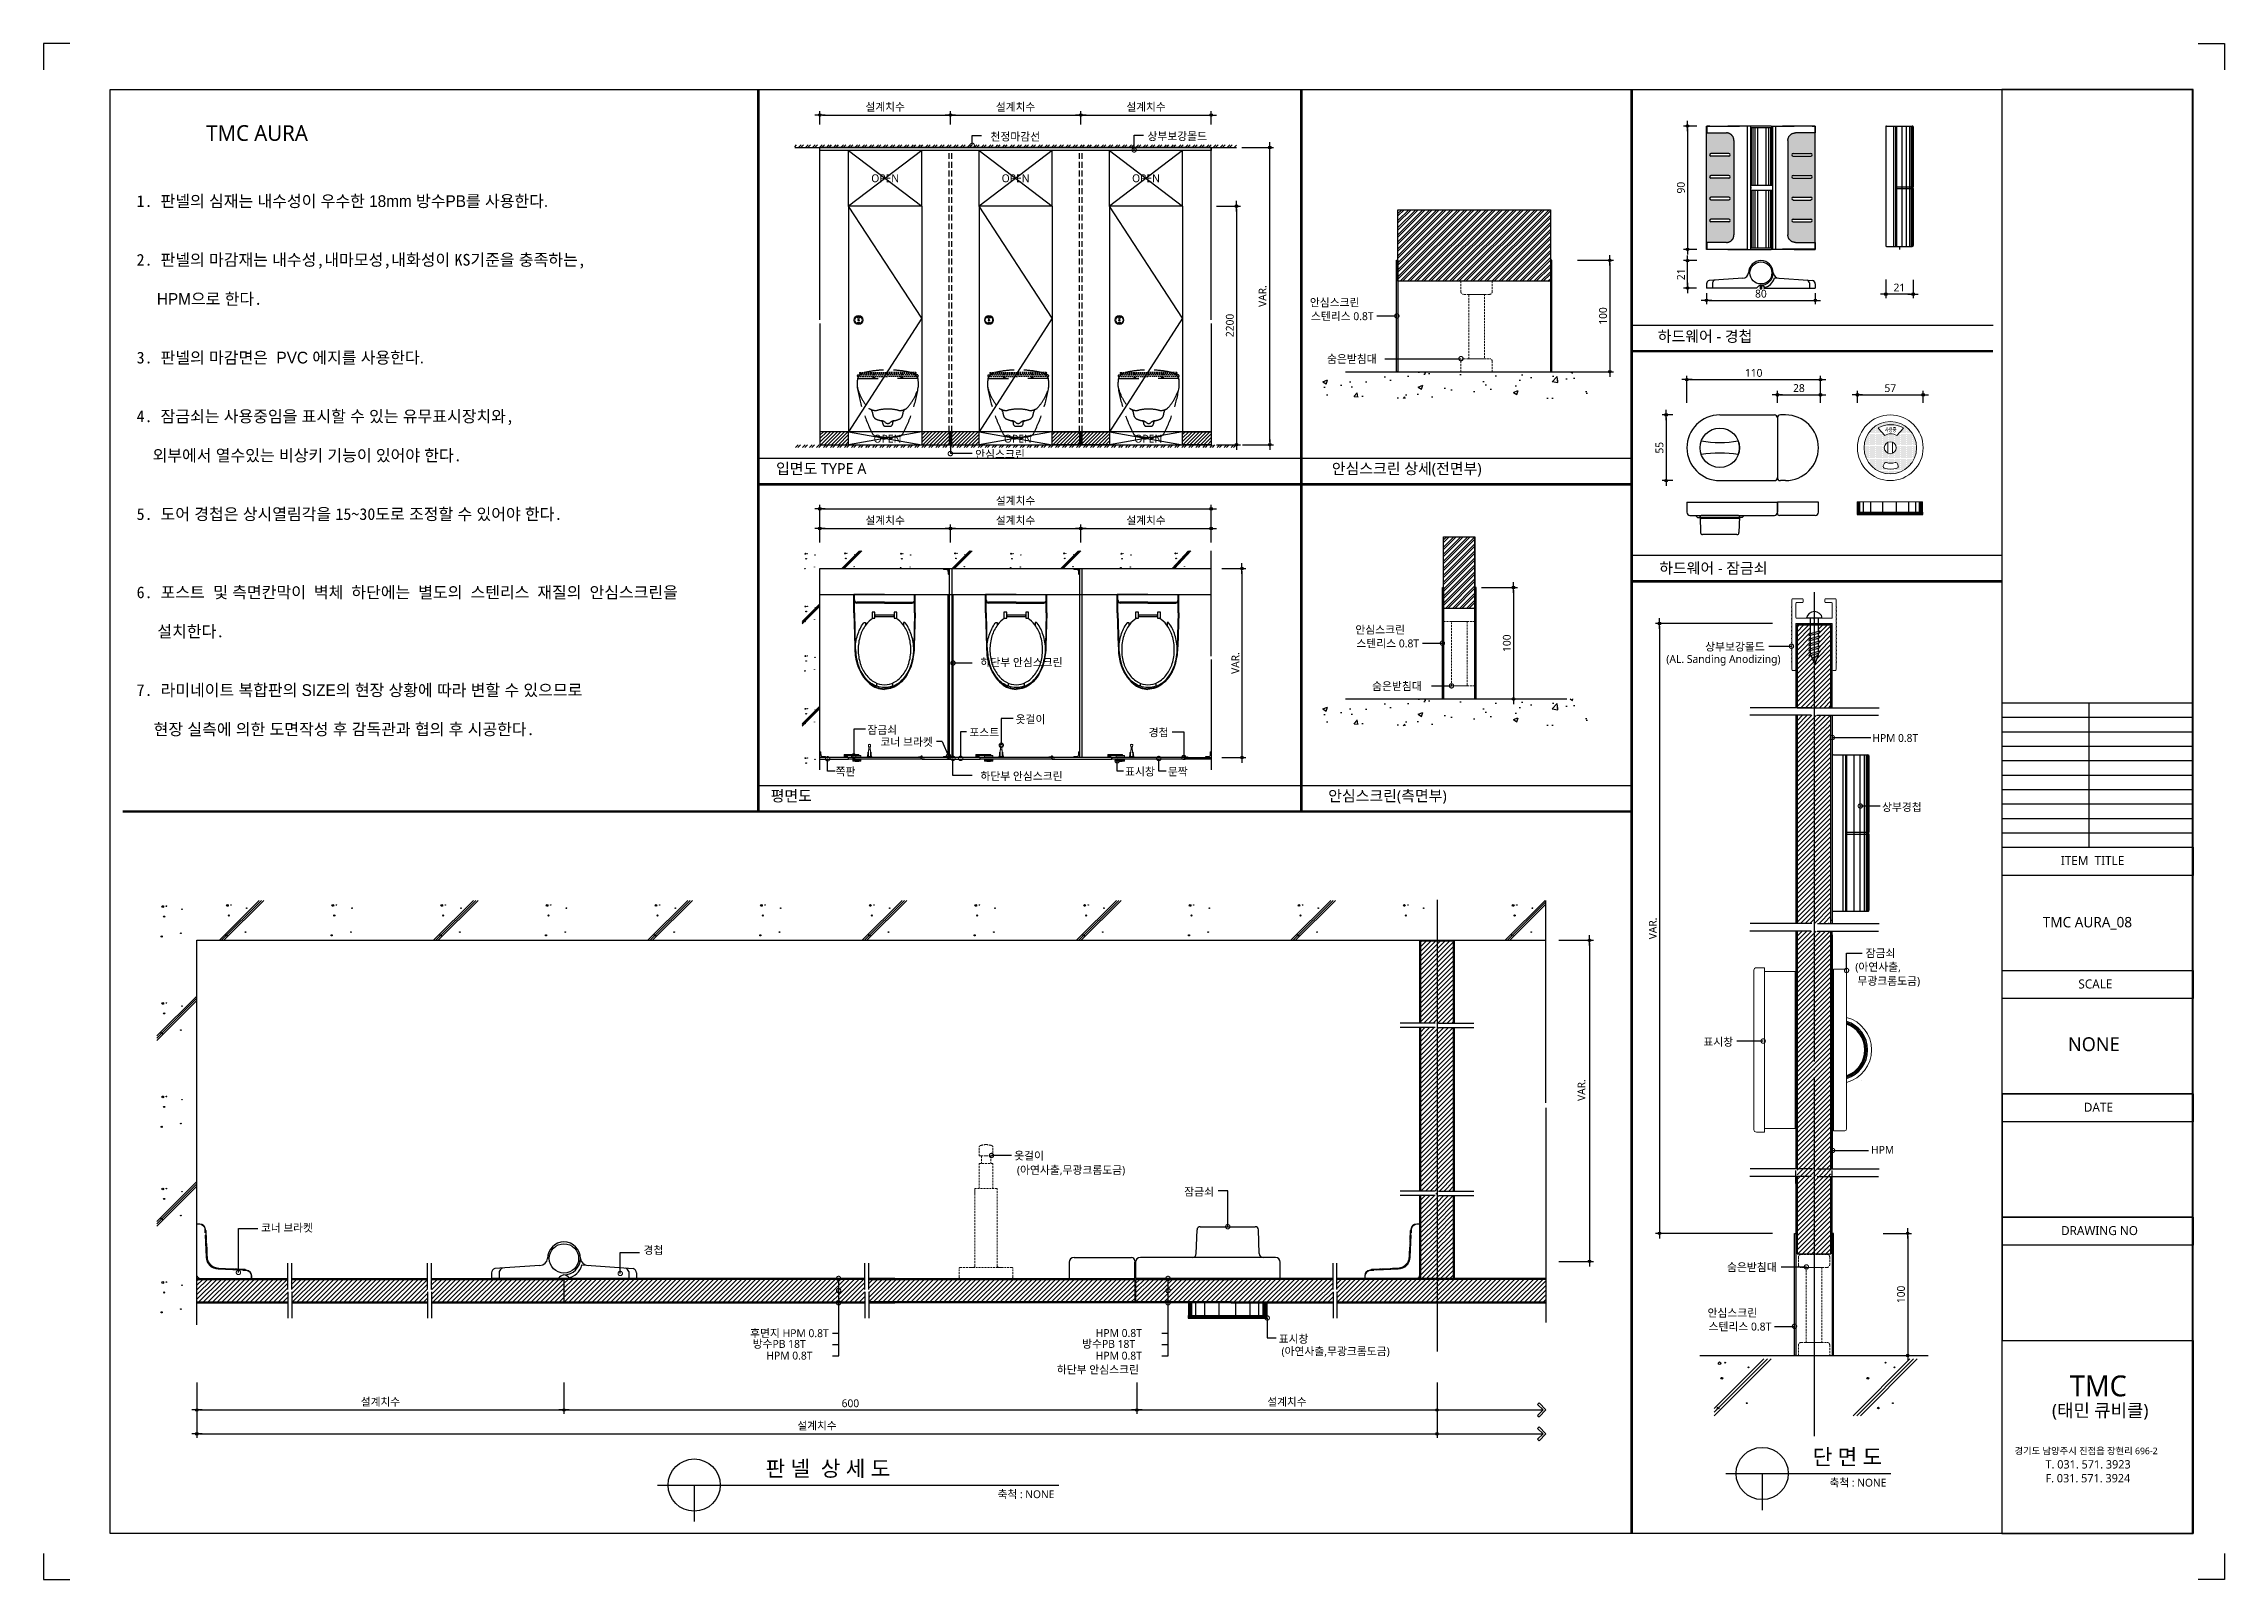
# Model space of a CAD drawing. Extents: x -256 to 8104, y -176 to 5714.
import ezdxf
from ezdxf.enums import TextEntityAlignment as Align

# ---------------------------------------------------------------- set-up
doc = ezdxf.new("R2010")
doc.units = 0
doc.header["$LTSCALE"] = 30
for name, pattern in [('CEN', [62, 60, -1, 0, -1]), ('HIDDEN', [0.375, 0.25, -0.125]), ('HIDDEN2', [4.7625, 3.175, -1.5875])]:
    doc.linetypes.add(name, pattern=pattern)
doc.layers.get('0').update_dxf_attribs({"linetype": 'CONTINUOUS'})
doc.layers.get('DEFPOINTS').update_dxf_attribs({"linetype": 'CONTINUOUS'})
for name, color, linetype in [('02---제품선', 4, 'CONTINUOUS'), ('0_toilet', 6, 'CONTINUOUS'), ('C', 2, 'CONTINUOUS'), ('curior-0Line', 252, 'CONTINUOUS'), ('DIM', 7, 'CONTINUOUS'), ('HAT', 8, 'CONTINUOUS'), ('HID', 9, 'HIDDEN'), ('jac text', 7, 'CONTINUOUS'), ('TIT', 3, 'CONTINUOUS'), ('경첩', 4, 'CONTINUOUS'), ('기타', 1, 'CONTINUOUS'), ('문자', 3, 'CONTINUOUS'), ('부자재', 4, 'CONTINUOUS'), ('상부보강몰드', 4, 'HIDDEN2'), ('옷걸이', 4, 'CONTINUOUS'), ('잠금쇠(회전형)', 4, 'CONTINUOUS'), ('중심선', 1, 'CEN'), ('치수', 1, 'CONTINUOUS'), ('판넬', 2, 'CONTINUOUS'), ('해치', 8, 'CONTINUOUS')]:
    doc.layers.add(name, color=color, linetype=linetype)
doc.styles.add('HDW', font='gulim.ttc')
doc.styles.add('돋움', font='malgun.ttf')
doc.dimstyles.new('10', dxfattribs={"dimscale": 10, "dimtxt": 3, "dimasz": 1, "dimexe": 1.5, "dimexo": 2, "dimgap": 1, "dimtad": 1, "dimdec": 0, "dimlunit": 6, "dimtxsty": '돋움', "dimblk": 'DIMDOT', "dimcen": -1, "dimdle": 1.5, "dimclrt": 3, "dimazin": 3, "dimtfac": 1, "dimtdec": 0, "dimtix": 1, "dimtmove": 2, "dimatfit": 3, "dimldrblk": 'DIMDOT', "dimarcsym": 0})
pattern_1 = [(45, (70000, 0), (-8.980256, 8.980256), [])]

# ---------------------------------------------------------------- blocks, each defined once
blk = doc.blocks.new('DIMDOT')
at = {"linetype": 'Continuous'}
blk.add_line((-2, 0), (2, 0), dxfattribs=at)
for radius in [0.5, 0.25]:
    blk.add_circle((0, 0), radius, dxfattribs=at)
blk = doc.blocks.new('*D206')
at = {"layer": 'DEFPOINTS', "color": 0}
for p in [(81541.7, 5615.9), (81041.7, 5559.6), (81541.7, 5559.6)]:
    blk.add_point(p, dxfattribs=at)
at = {"layer": 'DIM', "color": 0, "lineweight": -2, "ltscale": 10}
for p, q in [((81041.7, 5579.6), (81041.7, 5630.9)), ((81051.7, 5615.9), (81531.7, 5615.9)), ((81541.7, 5579.6), (81541.7, 5630.9))]:
    blk.add_line(p, q, dxfattribs=at)
at = {"layer": 'DIM', "color": 0, "lineweight": -2, "xscale": 10, "yscale": 10, "zscale": 10, "rotation": 180}
blk.add_blockref('DIMDOT', (81041.7, 5615.9), dxfattribs=at)
at = {"layer": 'DIM', "color": 0, "lineweight": -2, "xscale": 10, "yscale": 10, "zscale": 10}
blk.add_blockref('DIMDOT', (81541.7, 5615.9), dxfattribs=at)
at = {"layer": 'DIM', "color": 3, "insert": (81291.7, 5645.6), "char_height": 30, "attachment_point": 5, "style": '돋움'}
blk.add_mtext('설계치수', dxfattribs=at)
blk = doc.blocks.new('*D207')
at = {"layer": 'DEFPOINTS', "color": 0}
for p in [(82041.7, 5615.9), (81541.7, 5559.6), (82041.7, 5559.6)]:
    blk.add_point(p, dxfattribs=at)
at = {"layer": 'DIM', "color": 0, "lineweight": -2, "ltscale": 10}
for p, q in [((81541.7, 5579.6), (81541.7, 5630.9)), ((81551.7, 5615.9), (82031.7, 5615.9)), ((82041.7, 5579.6), (82041.7, 5630.9))]:
    blk.add_line(p, q, dxfattribs=at)
at = {"layer": 'DIM', "color": 0, "lineweight": -2, "xscale": 10, "yscale": 10, "zscale": 10, "rotation": 180}
blk.add_blockref('DIMDOT', (81541.7, 5615.9), dxfattribs=at)
at = {"layer": 'DIM', "color": 0, "lineweight": -2, "xscale": 10, "yscale": 10, "zscale": 10}
blk.add_blockref('DIMDOT', (82041.7, 5615.9), dxfattribs=at)
at = {"layer": 'DIM', "color": 3, "insert": (81791.7, 5645.6), "char_height": 30, "attachment_point": 5, "style": '돋움'}
blk.add_mtext('설계치수', dxfattribs=at)
blk = doc.blocks.new('_DOTSMALL')
at = {"color": 0, "linetype": 'ByBlock', "const_width": 0.5}
blk.add_lwpolyline([(-0.0625, 0, 1), (0.0625, 0, 1)], format="xyb", close=True, dxfattribs=at)
blk = doc.blocks.new('A$C63EC304E')
at = {"layer": '치수', "color": 1, "xscale": 2.5, "yscale": 2.5, "zscale": 2.5, "rotation": 234.3098741996962}
blk.add_blockref('_DOTSMALL', (0.31, 0.31), dxfattribs=at)
blk = doc.blocks.new('A$C2BC9653E')
at = {"layer": '치수', "xscale": 0.3333333333333333, "yscale": 0.3333333333333333, "zscale": 0.3333333333333333}
blk.add_blockref('A$C63EC304E', (0, 0), dxfattribs=at)
blk = doc.blocks.new('A$C7FC71301')
at = {"layer": '치수', "rotation": 180}
blk.add_blockref('A$C2BC9653E', (0.21, 0.21), dxfattribs=at)
blk = doc.blocks.new('A$C4A20372B')
at = {"layer": '치수'}
blk.add_blockref('A$C7FC71301', (0, 0), dxfattribs=at)
blk = doc.blocks.new('A$C566469F5')
at = {"layer": '치수'}
blk.add_blockref('A$C4A20372B', (0, 0), dxfattribs=at)
blk = doc.blocks.new('A$C7E317CD4')
at = {"layer": '해치', "xscale": 2, "yscale": 2, "zscale": 2}
blk.add_blockref('A$C566469F5', (0, 0), dxfattribs=at)
blk = doc.blocks.new('A$C601D7F27')
at = {"layer": '치수'}
blk.add_blockref('A$C7E317CD4', (0, 0), dxfattribs=at)
blk = doc.blocks.new('A$C38802C08')
at = {"layer": '치수'}
blk.add_blockref('A$C601D7F27', (0, 0), dxfattribs=at)
blk = doc.blocks.new('*D208')
at = {"layer": 'DEFPOINTS', "color": 0}
for p in [(82541.7, 5615.9), (82041.7, 5559.6), (82541.7, 5559.6)]:
    blk.add_point(p, dxfattribs=at)
at = {"layer": 'DIM', "color": 0, "lineweight": -2, "ltscale": 10}
for p, q in [((82041.7, 5579.6), (82041.7, 5630.9)), ((82051.7, 5615.9), (82531.7, 5615.9)), ((82541.7, 5579.6), (82541.7, 5630.9))]:
    blk.add_line(p, q, dxfattribs=at)
at = {"layer": 'DIM', "color": 0, "lineweight": -2, "xscale": 10, "yscale": 10, "zscale": 10, "rotation": 180}
blk.add_blockref('DIMDOT', (82041.7, 5615.9), dxfattribs=at)
at = {"layer": 'DIM', "color": 0, "lineweight": -2, "xscale": 10, "yscale": 10, "zscale": 10}
blk.add_blockref('DIMDOT', (82541.7, 5615.9), dxfattribs=at)
at = {"layer": 'DIM', "color": 3, "insert": (82291.7, 5645.6), "char_height": 30, "attachment_point": 5, "style": '돋움'}
blk.add_mtext('설계치수', dxfattribs=at)
blk = doc.blocks.new('*D209')
at = {"layer": 'DEFPOINTS', "color": 0}
for p in [(82541.7, 5266.7), (82541.7, 4351.7), (82638.6, 4351.7)]:
    blk.add_point(p, dxfattribs=at)
at = {"layer": 'DIM', "color": 0, "lineweight": -2, "ltscale": 10}
for p, q in [((82561.7, 5266.7), (82653.6, 5266.7)), ((82638.6, 5256.7), (82638.6, 4361.7)), ((82561.7, 4351.7), (82653.6, 4351.7))]:
    blk.add_line(p, q, dxfattribs=at)
at = {"layer": 'DIM', "color": 0, "lineweight": -2, "xscale": 10, "yscale": 10, "zscale": 10}
for p, rotation in [((82638.6, 5266.7), 90), ((82638.6, 4351.7), 270)]:
    blk.add_blockref('DIMDOT', p, dxfattribs=dict(at, rotation=rotation))
at = {"layer": 'DIM', "color": 3, "insert": (82613.1, 4809.2), "char_height": 30, "attachment_point": 5, "rotation": 90, "style": '돋움'}
blk.add_mtext('2200', dxfattribs=at)
blk = doc.blocks.new('*D210')
at = {"layer": 'DEFPOINTS', "color": 0}
for p in [(82562.7, 3876.8), (82562.7, 3151.8), (82659.6, 3151.8)]:
    blk.add_point(p, dxfattribs=at)
at = {"layer": 'DIM', "color": 0, "lineweight": -2, "ltscale": 10}
for p, q in [((82582.7, 3876.8), (82674.6, 3876.8)), ((82659.6, 3866.8), (82659.6, 3161.8)), ((82582.7, 3151.8), (82674.6, 3151.8))]:
    blk.add_line(p, q, dxfattribs=at)
at = {"layer": 'DIM', "color": 0, "lineweight": -2, "xscale": 10, "yscale": 10, "zscale": 10}
for p, rotation in [((82659.6, 3876.8), 90), ((82659.6, 3151.8), 270)]:
    blk.add_blockref('DIMDOT', p, dxfattribs=dict(at, rotation=rotation))
at = {"layer": 'DIM', "color": 3, "insert": (82634.4, 3514.3), "char_height": 30, "attachment_point": 5, "rotation": 90, "style": '돋움'}
blk.add_mtext('VAR.', dxfattribs=at)
blk = doc.blocks.new('*D211')
at = {"layer": 'DEFPOINTS', "color": 0}
for p in [(82541.7, 4030.4), (82041.7, 3957.3), (82541.7, 3957.3)]:
    blk.add_point(p, dxfattribs=at)
at = {"layer": 'DIM', "color": 0, "lineweight": -2, "ltscale": 10}
for p, q in [((82041.7, 3977.3), (82041.7, 4045.4)), ((82051.7, 4030.4), (82531.7, 4030.4)), ((82541.7, 3977.3), (82541.7, 4045.4))]:
    blk.add_line(p, q, dxfattribs=at)
at = {"layer": 'DIM', "color": 0, "lineweight": -2, "xscale": 10, "yscale": 10, "zscale": 10, "rotation": 180}
blk.add_blockref('DIMDOT', (82041.7, 4030.4), dxfattribs=at)
at = {"layer": 'DIM', "color": 0, "lineweight": -2, "xscale": 10, "yscale": 10, "zscale": 10}
blk.add_blockref('DIMDOT', (82541.7, 4030.4), dxfattribs=at)
at = {"layer": 'DIM', "color": 3, "insert": (82291.7, 4060), "char_height": 30, "attachment_point": 5, "style": '돋움'}
blk.add_mtext('설계치수', dxfattribs=at)
blk = doc.blocks.new('*D212')
at = {"layer": 'DEFPOINTS', "color": 0}
for p in [(82541.7, 4105.7), (81041.7, 3957.3), (82541.7, 3957.3)]:
    blk.add_point(p, dxfattribs=at)
at = {"layer": 'DIM', "color": 0, "lineweight": -2, "ltscale": 10}
for p, q in [((81041.7, 3977.3), (81041.7, 4120.7)), ((81051.7, 4105.7), (82531.7, 4105.7)), ((82541.7, 3977.3), (82541.7, 4120.7))]:
    blk.add_line(p, q, dxfattribs=at)
at = {"layer": 'DIM', "color": 0, "lineweight": -2, "xscale": 10, "yscale": 10, "zscale": 10, "rotation": 180}
blk.add_blockref('DIMDOT', (81041.7, 4105.7), dxfattribs=at)
at = {"layer": 'DIM', "color": 0, "lineweight": -2, "xscale": 10, "yscale": 10, "zscale": 10}
blk.add_blockref('DIMDOT', (82541.7, 4105.7), dxfattribs=at)
at = {"layer": 'DIM', "color": 3, "insert": (81791.7, 4135.4), "char_height": 30, "attachment_point": 5, "style": '돋움'}
blk.add_mtext('설계치수', dxfattribs=at)
blk = doc.blocks.new('*D213')
at = {"layer": 'DEFPOINTS', "color": 0}
for p in [(82041.7, 4030.4), (81541.7, 3957.3), (82041.7, 3957.3)]:
    blk.add_point(p, dxfattribs=at)
at = {"layer": 'DIM', "color": 0, "lineweight": -2, "ltscale": 10}
for p, q in [((81541.7, 3977.3), (81541.7, 4045.4)), ((81551.7, 4030.4), (82031.7, 4030.4)), ((82041.7, 3977.3), (82041.7, 4045.4))]:
    blk.add_line(p, q, dxfattribs=at)
at = {"layer": 'DIM', "color": 0, "lineweight": -2, "xscale": 10, "yscale": 10, "zscale": 10, "rotation": 180}
blk.add_blockref('DIMDOT', (81541.7, 4030.4), dxfattribs=at)
at = {"layer": 'DIM', "color": 0, "lineweight": -2, "xscale": 10, "yscale": 10, "zscale": 10}
blk.add_blockref('DIMDOT', (82041.7, 4030.4), dxfattribs=at)
at = {"layer": 'DIM', "color": 3, "insert": (81791.7, 4060), "char_height": 30, "attachment_point": 5, "style": '돋움'}
blk.add_mtext('설계치수', dxfattribs=at)
blk = doc.blocks.new('*D214')
at = {"layer": 'DEFPOINTS', "color": 0}
for p in [(81541.7, 4030.4), (81041.7, 3957.3), (81541.7, 3957.3)]:
    blk.add_point(p, dxfattribs=at)
at = {"layer": 'DIM', "color": 0, "lineweight": -2, "ltscale": 10}
for p, q in [((81041.7, 3977.3), (81041.7, 4045.4)), ((81051.7, 4030.4), (81531.7, 4030.4)), ((81541.7, 3977.3), (81541.7, 4045.4))]:
    blk.add_line(p, q, dxfattribs=at)
at = {"layer": 'DIM', "color": 0, "lineweight": -2, "xscale": 10, "yscale": 10, "zscale": 10, "rotation": 180}
blk.add_blockref('DIMDOT', (81041.7, 4030.4), dxfattribs=at)
at = {"layer": 'DIM', "color": 0, "lineweight": -2, "xscale": 10, "yscale": 10, "zscale": 10}
blk.add_blockref('DIMDOT', (81541.7, 4030.4), dxfattribs=at)
at = {"layer": 'DIM', "color": 3, "insert": (81291.7, 4060), "char_height": 30, "attachment_point": 5, "style": '돋움'}
blk.add_mtext('설계치수', dxfattribs=at)
blk = doc.blocks.new('*D215')
at = {"layer": 'DEFPOINTS', "color": 0}
for p in [(78653.4, 775.5), (80060.5, 775.5), (80060.5, 649.8)]:
    blk.add_point(p, dxfattribs=at)
at = {"layer": 'DIM', "color": 0, "lineweight": -2, "ltscale": 10}
for p, q in [((78653.4, 755.5), (78653.4, 634.8)), ((80060.5, 755.5), (80060.5, 634.8)), ((78663.4, 649.8), (80050.5, 649.8))]:
    blk.add_line(p, q, dxfattribs=at)
at = {"layer": 'DIM', "color": 0, "lineweight": -2, "xscale": 10, "yscale": 10, "zscale": 10, "rotation": 180}
blk.add_blockref('DIMDOT', (78653.4, 649.8), dxfattribs=at)
at = {"layer": 'DIM', "color": 0, "lineweight": -2, "xscale": 10, "yscale": 10, "zscale": 10}
blk.add_blockref('DIMDOT', (80060.5, 649.8), dxfattribs=at)
at = {"layer": 'DIM', "color": 3, "insert": (79357, 679.5), "char_height": 30, "attachment_point": 5, "style": '돋움'}
blk.add_mtext('설계치수', dxfattribs=at)
blk = doc.blocks.new('*D216')
at = {"layer": 'DEFPOINTS', "color": 0}
for p in [(78653.4, 775.5), (83407.3, 775.5), (83407.3, 558.3)]:
    blk.add_point(p, dxfattribs=at)
at = {"layer": 'DIM', "color": 0, "lineweight": -2, "ltscale": 10}
for p, q in [((78653.4, 755.5), (78653.4, 543.3)), ((83407.3, 755.5), (83407.3, 543.3)), ((78663.4, 558.3), (83397.3, 558.3))]:
    blk.add_line(p, q, dxfattribs=at)
at = {"layer": 'DIM', "color": 0, "lineweight": -2, "xscale": 10, "yscale": 10, "zscale": 10, "rotation": 180}
blk.add_blockref('DIMDOT', (78653.4, 558.3), dxfattribs=at)
at = {"layer": 'DIM', "color": 0, "lineweight": -2, "xscale": 10, "yscale": 10, "zscale": 10}
blk.add_blockref('DIMDOT', (83407.3, 558.3), dxfattribs=at)
at = {"layer": 'DIM', "color": 3, "insert": (81030.4, 588), "char_height": 30, "attachment_point": 5, "style": '돋움'}
blk.add_mtext('설계치수', dxfattribs=at)
blk = doc.blocks.new('*D217')
at = {"layer": 'DEFPOINTS', "color": 0}
for p in [(82256.5, 775.5), (83407.3, 775.5), (83407.3, 649.8)]:
    blk.add_point(p, dxfattribs=at)
at = {"layer": 'DIM', "color": 0, "lineweight": -2, "ltscale": 10}
for p, q in [((82256.5, 755.5), (82256.5, 634.8)), ((83407.3, 755.5), (83407.3, 634.8)), ((82266.5, 649.8), (83397.3, 649.8))]:
    blk.add_line(p, q, dxfattribs=at)
at = {"layer": 'DIM', "color": 0, "lineweight": -2, "xscale": 10, "yscale": 10, "zscale": 10, "rotation": 180}
blk.add_blockref('DIMDOT', (82256.5, 649.8), dxfattribs=at)
at = {"layer": 'DIM', "color": 0, "lineweight": -2, "xscale": 10, "yscale": 10, "zscale": 10}
blk.add_blockref('DIMDOT', (83407.3, 649.8), dxfattribs=at)
at = {"layer": 'DIM', "color": 3, "insert": (82831.9, 679.5), "char_height": 30, "attachment_point": 5, "style": '돋움'}
blk.add_mtext('설계치수', dxfattribs=at)
blk = doc.blocks.new('*D218')
at = {"layer": 'DEFPOINTS', "color": 0}
for p in [(80060.5, 775.5), (82256.5, 775.5), (82256.5, 649.8)]:
    blk.add_point(p, dxfattribs=at)
at = {"layer": 'DIM', "color": 0, "lineweight": -2, "ltscale": 10}
for p, q in [((80060.5, 755.5), (80060.5, 634.8)), ((82256.5, 755.5), (82256.5, 634.8)), ((80070.5, 649.8), (82246.5, 649.8))]:
    blk.add_line(p, q, dxfattribs=at)
at = {"layer": 'DIM', "color": 0, "lineweight": -2, "xscale": 10, "yscale": 10, "zscale": 10, "rotation": 180}
blk.add_blockref('DIMDOT', (80060.5, 649.8), dxfattribs=at)
at = {"layer": 'DIM', "color": 0, "lineweight": -2, "xscale": 10, "yscale": 10, "zscale": 10}
blk.add_blockref('DIMDOT', (82256.5, 649.8), dxfattribs=at)
at = {"layer": 'DIM', "color": 3, "insert": (81158.5, 675.3), "char_height": 30, "attachment_point": 5, "style": '돋움'}
blk.add_mtext('600', dxfattribs=at)
blk = doc.blocks.new('A$C06B31977')
for p, q in [((1.26, 11.06), (1.26, 21.17)), ((1.26, 10.11), (1.26, 0))]:
    blk.add_line(p, q)
blk = doc.blocks.new('*D219')
at = {"layer": 'DEFPOINTS', "color": 0}
for p in [(83854.1, 2451.2), (83854.1, 1219.8), (83992, 1219.8)]:
    blk.add_point(p, dxfattribs=at)
at = {"layer": 'DIM', "color": 0, "lineweight": -2, "ltscale": 10}
for p, q in [((83874.1, 2451.2), (84007, 2451.2)), ((83992, 2441.2), (83992, 1229.8)), ((83874.1, 1219.8), (84007, 1219.8))]:
    blk.add_line(p, q, dxfattribs=at)
at = {"layer": 'DIM', "color": 0, "lineweight": -2, "xscale": 10, "yscale": 10, "zscale": 10}
for p, rotation in [((83992, 2451.2), 90), ((83992, 1219.8), 270)]:
    blk.add_blockref('DIMDOT', p, dxfattribs=dict(at, rotation=rotation))
at = {"layer": 'DIM', "color": 3, "insert": (83961.2, 1876.4), "char_height": 30, "attachment_point": 5, "rotation": 90, "style": '돋움'}
blk.add_mtext('VAR.', dxfattribs=at)
blk = doc.blocks.new('A$C13EB2441')
for p, q in [((0.84, 7.37), (0.84, 14.11)), ((0.84, 6.74), (0.84, 0))]:
    blk.add_line(p, q)
blk = doc.blocks.new('*D220')
at = {"layer": 'DEFPOINTS', "color": 0}
for p in [(84877.2, 4601.3), (84365.2, 4492.7), (84877.2, 4492.7)]:
    blk.add_point(p, dxfattribs=at)
at = {"layer": 'DIM', "color": 0, "lineweight": -2, "ltscale": 10}
for p, q in [((84365.2, 4512.7), (84365.2, 4616.3)), ((84375.2, 4601.3), (84867.2, 4601.3)), ((84877.2, 4512.7), (84877.2, 4616.3))]:
    blk.add_line(p, q, dxfattribs=at)
at = {"layer": 'DIM', "color": 0, "lineweight": -2, "xscale": 10, "yscale": 10, "zscale": 10, "rotation": 180}
blk.add_blockref('DIMDOT', (84365.2, 4601.3), dxfattribs=at)
at = {"layer": 'DIM', "color": 0, "lineweight": -2, "xscale": 10, "yscale": 10, "zscale": 10}
blk.add_blockref('DIMDOT', (84877.2, 4601.3), dxfattribs=at)
at = {"layer": 'DIM', "color": 3, "insert": (84621.2, 4626.9), "char_height": 30, "attachment_point": 5, "style": '돋움'}
blk.add_mtext('110', dxfattribs=at)
blk = doc.blocks.new('*D221')
at = {"layer": 'DEFPOINTS', "color": 0}
for p in [(84877.2, 4543.3), (84712.2, 4492.7), (84877.2, 4492.7)]:
    blk.add_point(p, dxfattribs=at)
at = {"layer": 'DIM', "color": 0, "lineweight": -2, "ltscale": 10}
for p, q in [((84712.2, 4512.7), (84712.2, 4558.3)), ((84722.2, 4543.3), (84867.2, 4543.3)), ((84877.2, 4512.7), (84877.2, 4558.3))]:
    blk.add_line(p, q, dxfattribs=at)
at = {"layer": 'DIM', "color": 0, "lineweight": -2, "xscale": 10, "yscale": 10, "zscale": 10, "rotation": 180}
blk.add_blockref('DIMDOT', (84712.2, 4543.3), dxfattribs=at)
at = {"layer": 'DIM', "color": 0, "lineweight": -2, "xscale": 10, "yscale": 10, "zscale": 10}
blk.add_blockref('DIMDOT', (84877.2, 4543.3), dxfattribs=at)
at = {"layer": 'DIM', "color": 3, "insert": (84794.7, 4568.8), "char_height": 30, "attachment_point": 5, "style": '돋움'}
blk.add_mtext('28', dxfattribs=at)
blk = doc.blocks.new('*D222')
at = {"layer": 'DEFPOINTS', "color": 0}
for p in [(85270.9, 4543.3), (85018.9, 4492.7), (85270.9, 4492.7)]:
    blk.add_point(p, dxfattribs=at)
at = {"layer": 'DIM', "color": 0, "lineweight": -2, "ltscale": 10}
for p, q in [((85018.9, 4512.7), (85018.9, 4558.3)), ((85028.9, 4543.3), (85260.9, 4543.3)), ((85270.9, 4512.7), (85270.9, 4558.3))]:
    blk.add_line(p, q, dxfattribs=at)
at = {"layer": 'DIM', "color": 0, "lineweight": -2, "xscale": 10, "yscale": 10, "zscale": 10, "rotation": 180}
blk.add_blockref('DIMDOT', (85018.9, 4543.3), dxfattribs=at)
at = {"layer": 'DIM', "color": 0, "lineweight": -2, "xscale": 10, "yscale": 10, "zscale": 10}
blk.add_blockref('DIMDOT', (85270.9, 4543.3), dxfattribs=at)
at = {"layer": 'DIM', "color": 3, "insert": (85144.9, 4568.6), "char_height": 30, "attachment_point": 5, "style": '돋움'}
blk.add_mtext('57', dxfattribs=at)
blk = doc.blocks.new('*D223')
at = {"layer": 'DEFPOINTS', "color": 0}
for p in [(84422.8, 5574), (84367.8, 5100.9), (84422.8, 5100.9)]:
    blk.add_point(p, dxfattribs=at)
at = {"layer": 'DIM', "color": 0, "lineweight": -2, "ltscale": 10}
for p, q in [((84402.8, 5574), (84352.8, 5574)), ((84367.8, 5564), (84367.8, 5110.9)), ((84402.8, 5100.9), (84352.8, 5100.9))]:
    blk.add_line(p, q, dxfattribs=at)
at = {"layer": 'DIM', "color": 0, "lineweight": -2, "xscale": 10, "yscale": 10, "zscale": 10}
for p, rotation in [((84367.8, 5574), 90), ((84367.8, 5100.9), 270)]:
    blk.add_blockref('DIMDOT', p, dxfattribs=dict(at, rotation=rotation))
at = {"layer": 'DIM', "color": 3, "insert": (84342.3, 5337.5), "char_height": 30, "attachment_point": 5, "rotation": 90, "style": '돋움'}
blk.add_mtext('90', dxfattribs=at)
blk = doc.blocks.new('*D224')
at = {"layer": 'DEFPOINTS', "color": 0}
for p in [(84440.4, 4952.7), (84857.5, 4952.7), (84857.5, 4905.3)]:
    blk.add_point(p, dxfattribs=at)
at = {"layer": 'DIM', "color": 0, "lineweight": -2, "ltscale": 10}
for p, q in [((84440.4, 4932.7), (84440.4, 4890.3)), ((84857.5, 4932.7), (84857.5, 4890.3)), ((84450.4, 4905.3), (84847.5, 4905.3))]:
    blk.add_line(p, q, dxfattribs=at)
at = {"layer": 'DIM', "color": 0, "lineweight": -2, "xscale": 10, "yscale": 10, "zscale": 10, "rotation": 180}
blk.add_blockref('DIMDOT', (84440.4, 4905.3), dxfattribs=at)
at = {"layer": 'DIM', "color": 0, "lineweight": -2, "xscale": 10, "yscale": 10, "zscale": 10}
blk.add_blockref('DIMDOT', (84857.5, 4905.3), dxfattribs=at)
at = {"layer": 'DIM', "color": 3, "insert": (84648.9, 4930.8), "char_height": 30, "attachment_point": 5, "style": '돋움'}
blk.add_mtext('80', dxfattribs=at)
blk = doc.blocks.new('*D225')
at = {"layer": 'DEFPOINTS', "color": 0}
for p in [(84367.8, 5057.7), (84422.8, 5057.7), (84422.1, 4952.7)]:
    blk.add_point(p, dxfattribs=at)
at = {"layer": 'DIM', "color": 0, "lineweight": -2, "ltscale": 10}
for p, q in [((84402.8, 5057.7), (84352.8, 5057.7)), ((84367.8, 4962.7), (84367.8, 5047.7)), ((84402.1, 4952.7), (84352.8, 4952.7))]:
    blk.add_line(p, q, dxfattribs=at)
at = {"layer": 'DIM', "color": 0, "lineweight": -2, "xscale": 10, "yscale": 10, "zscale": 10}
for p, rotation in [((84367.8, 5057.7), 90), ((84367.8, 4952.7), 270)]:
    blk.add_blockref('DIMDOT', p, dxfattribs=dict(at, rotation=rotation))
at = {"layer": 'DIM', "color": 3, "insert": (84342.5, 5005.2), "char_height": 30, "attachment_point": 5, "rotation": 90, "style": '돋움'}
blk.add_mtext('21', dxfattribs=at)
blk = doc.blocks.new('*D226')
at = {"layer": 'DEFPOINTS', "color": 0}
for p in [(85127.3, 5004.9), (85232.3, 5004.1), (85127.3, 4929.2)]:
    blk.add_point(p, dxfattribs=at)
at = {"layer": 'DIM', "color": 0, "lineweight": -2, "ltscale": 10}
for p, q in [((85127.3, 4984.9), (85127.3, 4914.2)), ((85232.3, 4984.1), (85232.3, 4914.2)), ((85222.3, 4929.2), (85137.3, 4929.2))]:
    blk.add_line(p, q, dxfattribs=at)
at = {"layer": 'DIM', "color": 0, "lineweight": -2, "xscale": 10, "yscale": 10, "zscale": 10, "rotation": 180}
blk.add_blockref('DIMDOT', (85127.3, 4929.2), dxfattribs=at)
at = {"layer": 'DIM', "color": 0, "lineweight": -2, "xscale": 10, "yscale": 10, "zscale": 10}
blk.add_blockref('DIMDOT', (85232.3, 4929.2), dxfattribs=at)
at = {"layer": 'DIM', "color": 3, "insert": (85179.8, 4954.5), "char_height": 30, "attachment_point": 5, "style": '돋움'}
blk.add_mtext('21', dxfattribs=at)
blk = doc.blocks.new('A$C10E41893')
at = {"layer": '부자재'}
for p, q in [((6, 0), (6, 196)), ((123, 196), (6, 196)), ((123, 192), (6, 192)), ((55, 0), (55, 177)), ((61, 0), (61, 177)), ((6, 0), (6, -196)), ((55, 0), (55, -177)), ((61, 0), (61, -177)), ((123, -192), (6, -192)), ((123, -196), (6, -196))]:
    blk.add_line(p, q, dxfattribs=at)
for points in [[(123, 196, -0.012538), (123, 196), (335, 190, -0.055395), (445, 175, -0.154276), (577, 93, -0.179504), (612, 0, -0.179504)], [(123, 192, -0.012538), (123, 192), (335, 187, -0.055395), (444, 172, -0.154276), (574, 91, -0.179504), (608, 0, -0.179504)], [(157, -72, 0.089162), (200, -119, 0.085733), (270, -155, 0.075373), (359, -168, 0.075373), (447, -155, 0.085733), (517, -119, 0.106084), (567, -62, 0.126931), (583, 0, 0.126931), (567, 62, 0.106084), (517, 119, 0.085733), (447, 155, 0.075373), (359, 168, 0.075373), (270, 155, 0.085733), (200, 119, 0.089162), (157, 72)], [(572, 51), (589, 51), (589, 60, 0.021185), (583, 71, 0.106084), (528, 134, 0.085733), (453, 172, 0.075373), (359, 187, 0.075373), (265, 172, 0.085733), (189, 134, 0.007337), (184, 130), (184, 122), (205, 122)], [(123, -196, 0.012538), (123, -196), (335, -190, 0.055395), (445, -175, 0.154276), (577, -93, 0.179504), (612, 0, 0.179504)], [(123, -192, 0.012538), (123, -192), (335, -187, 0.055395), (444, -172, 0.154276), (574, -91, 0.179504), (608, 0, 0.179504)], [(589, -51, 0.090214), (598, 0, 0.090214), (589, 51, 0.106084)], [(572, -51), (589, -51), (589, -60, -0.021185), (583, -71, -0.106084), (528, -134, -0.085733), (453, -172, -0.075373), (359, -187, -0.075373), (265, -172, -0.085733), (189, -134, -0.007337), (184, -130), (184, -122), (205, -122)]]:
    blk.add_lwpolyline(points, format="xyb", dxfattribs=at)
blk.add_lwpolyline([(138, -61), (119, -61), (119, -79), (157, -79), (157, -61), (138, -61), (147, -61), (147, 61), (138, 61), (157, 61), (157, 79), (119, 79), (119, 61), (138, 61), (138, -61), (119, -61)], dxfattribs=at)
for centre, start, end in [((40, 177), 0, 90), ((46, 177), 0, 90), ((40, -177), 270, 0), ((46, -177), 270, 0)]:
    blk.add_arc(centre, 15, start, end, dxfattribs=at)
blk = doc.blocks.new('A$C460A2A32')
at = {"color": 0}
for p, q in [((3, 20), (0, 16)), ((3, 20), (9, 20)), ((4, 10), (162, 10)), ((9, 20), (162, 20)), ((13, 32), (11, 30)), ((13, 32), (162, 32)), ((13, 27), (162, 27)), ((312, 32), (162, 32)), ((312, 27), (162, 27)), ((316, 20), (162, 20)), ((321, 10), (162, 10)), ((312, 32), (313, 30)), ((322, 20), (316, 20)), ((322, 20), (324, 16))]:
    blk.add_line(p, q, dxfattribs=at)
for centre, radius, start, end in [((4, 14), 4, 150.0107, 270), ((13, 29), 2, 135, 270), ((109, 28), 26, 182.6717, 198.4118), ((109, 10), 26, 180, 202.6199), ((107, 28), 23, 183.0205, 200.9186), ((107, 10), 23, 180, 205.7715), ((69, 10), 23, 334.2285, 0), ((69, 28), 23, 339.0814, 356.9795), ((67, 10), 26, 337.3801, 0), ((67, 28), 26, 341.5882, 357.3283), ((257, 10), 26, 180, 202.6199), ((257, 28), 26, 182.6717, 198.4118), ((256, 28), 23, 183.0205, 200.9186), ((256, 10), 23, 180, 205.7715), ((217, 10), 23, 334.2285, 0), ((217, 28), 23, 339.0814, 356.9795), ((216, 28), 26, 341.5882, 357.3283), ((216, 10), 26, 337.3801, 0), ((312, 29), 2, 270, 45), ((321, 14), 4, 270, 29.9893)]:
    blk.add_arc(centre, radius, start, end, dxfattribs=at)
blk = doc.blocks.new('*D227')
at = {"layer": 'DEFPOINTS', "color": 0}
for p in [(84330.9, 4466.1), (84285.2, 4214.1), (84330.9, 4214.1)]:
    blk.add_point(p, dxfattribs=at)
at = {"layer": 'DIM', "color": 0, "lineweight": -2, "ltscale": 10}
for p, q in [((84310.9, 4466.1), (84270.2, 4466.1)), ((84285.2, 4456.1), (84285.2, 4224.1)), ((84310.9, 4214.1), (84270.2, 4214.1))]:
    blk.add_line(p, q, dxfattribs=at)
at = {"layer": 'DIM', "color": 0, "lineweight": -2, "xscale": 10, "yscale": 10, "zscale": 10}
for p, rotation in [((84285.2, 4466.1), 90), ((84285.2, 4214.1), 270)]:
    blk.add_blockref('DIMDOT', p, dxfattribs=dict(at, rotation=rotation))
at = {"layer": 'DIM', "color": 3, "insert": (84259.9, 4340.1), "char_height": 30, "attachment_point": 5, "rotation": 90, "style": '돋움'}
blk.add_mtext('55', dxfattribs=at)
blk = doc.blocks.new('*D228')
at = {"layer": 'DEFPOINTS', "color": 0}
for p in [(84712.9, 3666.1), (84260.1, 1327.1), (84712.9, 1327.1)]:
    blk.add_point(p, dxfattribs=at)
at = {"layer": 'DIM', "color": 0, "lineweight": -2, "ltscale": 10}
for p, q in [((84692.9, 3666.1), (84245.1, 3666.1)), ((84260.1, 3656.1), (84260.1, 1337.1)), ((84692.9, 1327.1), (84245.1, 1327.1))]:
    blk.add_line(p, q, dxfattribs=at)
at = {"layer": 'DIM', "color": 0, "lineweight": -2, "xscale": 10, "yscale": 10, "zscale": 10}
for p, rotation in [((84260.1, 3666.1), 90), ((84260.1, 1327.1), 270)]:
    blk.add_blockref('DIMDOT', p, dxfattribs=dict(at, rotation=rotation))
at = {"layer": 'DIM', "color": 3, "insert": (84234.8, 2496.6), "char_height": 30, "attachment_point": 5, "rotation": 90, "style": '돋움'}
blk.add_mtext('VAR.', dxfattribs=at)
blk = doc.blocks.new('*D229')
at = {"layer": 'DEFPOINTS', "color": 0}
for p in [(85097.3, 1327.2), (85097.3, 858.9), (85211.6, 858.9)]:
    blk.add_point(p, dxfattribs=at)
at = {"layer": 'DIM', "color": 0, "lineweight": -2, "ltscale": 10}
for p, q in [((85117.3, 1327.2), (85226.6, 1327.2)), ((85211.6, 1317.2), (85211.6, 868.9)), ((85117.3, 858.9), (85226.6, 858.9))]:
    blk.add_line(p, q, dxfattribs=at)
at = {"layer": 'DIM', "color": 0, "lineweight": -2, "xscale": 10, "yscale": 10, "zscale": 10}
for p, rotation in [((85211.6, 1327.2), 90), ((85211.6, 858.9), 270)]:
    blk.add_blockref('DIMDOT', p, dxfattribs=dict(at, rotation=rotation))
at = {"layer": 'DIM', "color": 3, "insert": (85186, 1093), "char_height": 30, "attachment_point": 5, "rotation": 90, "style": '돋움'}
blk.add_mtext('100', dxfattribs=at)
blk = doc.blocks.new('*D230')
at = {"layer": 'DEFPOINTS', "color": 0}
for p in [(83557.7, 3804.2), (83557.7, 3376.7), (83700.6, 3376.7)]:
    blk.add_point(p, dxfattribs=at)
at = {"layer": 'DIM', "color": 0, "lineweight": -2, "ltscale": 10}
for p, q in [((83577.7, 3804.2), (83715.6, 3804.2)), ((83700.6, 3794.2), (83700.6, 3386.7)), ((83577.7, 3376.7), (83715.6, 3376.7))]:
    blk.add_line(p, q, dxfattribs=at)
at = {"layer": 'DIM', "color": 0, "lineweight": -2, "xscale": 10, "yscale": 10, "zscale": 10}
for p, rotation in [((83700.6, 3804.2), 90), ((83700.6, 3376.7), 270)]:
    blk.add_blockref('DIMDOT', p, dxfattribs=dict(at, rotation=rotation))
at = {"layer": 'DIM', "color": 3, "insert": (83675, 3590.5), "char_height": 30, "attachment_point": 5, "rotation": 90, "style": '돋움'}
blk.add_mtext('100', dxfattribs=at)
blk = doc.blocks.new('*D231')
at = {"layer": 'DEFPOINTS', "color": 0}
for p in [(83926.4, 5059.1), (83926.4, 4631.7), (84069.3, 4631.7)]:
    blk.add_point(p, dxfattribs=at)
at = {"layer": 'DIM', "color": 0, "lineweight": -2, "ltscale": 10}
for p, q in [((83946.4, 5059.1), (84084.3, 5059.1)), ((84069.3, 5049.1), (84069.3, 4641.7)), ((83946.4, 4631.7), (84084.3, 4631.7))]:
    blk.add_line(p, q, dxfattribs=at)
at = {"layer": 'DIM', "color": 0, "lineweight": -2, "xscale": 10, "yscale": 10, "zscale": 10}
for p, rotation in [((84069.3, 5059.1), 90), ((84069.3, 4631.7), 270)]:
    blk.add_blockref('DIMDOT', p, dxfattribs=dict(at, rotation=rotation))
at = {"layer": 'DIM', "color": 3, "insert": (84043.7, 4845.4), "char_height": 30, "attachment_point": 5, "rotation": 90, "style": '돋움'}
blk.add_mtext('100', dxfattribs=at)
blk = doc.blocks.new('*D232')
at = {"layer": 'DEFPOINTS', "color": 0}
for p in [(82638.6, 5491.5), (82766, 5491.5), (82641.1, 4351.7)]:
    blk.add_point(p, dxfattribs=at)
at = {"layer": 'DIM', "color": 0, "lineweight": -2, "ltscale": 10}
for p, q in [((82658.6, 5491.5), (82781, 5491.5)), ((82766, 4361.7), (82766, 5481.5)), ((82661.1, 4351.7), (82781, 4351.7))]:
    blk.add_line(p, q, dxfattribs=at)
at = {"layer": 'DIM', "color": 0, "lineweight": -2, "xscale": 10, "yscale": 10, "zscale": 10}
for p, rotation in [((82766, 5491.5), 90), ((82766, 4351.7), 270)]:
    blk.add_blockref('DIMDOT', p, dxfattribs=dict(at, rotation=rotation))
at = {"layer": 'DIM', "color": 3, "insert": (82738.7, 4921.6), "char_height": 30, "attachment_point": 5, "rotation": 90, "style": '돋움'}
blk.add_mtext('VAR.', dxfattribs=at)
blk = doc.blocks.new('AURA_08', base_point=(78321.5, 175.8))
h = blk.add_hatch()
h.set_pattern_fill('ANSI31', color=3, scale=3, angle=180)
h.set_pattern_definition([(225, (78360, 0), (6.735192, -6.735192), [])])
h.paths.add_polyline_path([(81151.7, 4401.7), (81041.7, 4401.7), (81041.7, 4351.7), (81151.7, 4351.7)])
h.paths.add_polyline_path([(81536.7, 4401.7), (81431.7, 4401.7), (81431.7, 4351.7), (81536.7, 4351.7)])
h.paths.add_polyline_path([(81651.7, 4401.7), (81546.7, 4401.7), (81546.7, 4351.7), (81651.7, 4351.7)])
h.paths.add_polyline_path([(82036.7, 4401.7), (81931.7, 4401.7), (81931.7, 4351.7), (82036.7, 4351.7)])
h.paths.add_polyline_path([(82151.7, 4401.7), (82046.7, 4401.7), (82046.7, 4351.7), (82151.7, 4351.7)])
h.paths.add_polyline_path([(82541.7, 4401.7), (82431.7, 4401.7), (82431.7, 4351.7), (82541.7, 4351.7)])
h = blk.add_hatch()
h.set_pattern_fill('ANSI31', color=2, style=0)
h.set_pattern_definition([(45, (78360, 0), (-2.245064, 2.245064), [])])
h.paths.add_polyline_path([(81546.7, 4401.7), (81536.7, 4401.7), (81536.7, 4351.7), (81546.7, 4351.7)])
h = blk.add_hatch()
h.set_pattern_fill('ANSI31', color=2, style=0)
h.set_pattern_definition([(45, (78860, 0), (-2.245064, 2.245064), [])])
h.paths.add_polyline_path([(82046.7, 4401.7), (82036.7, 4401.7), (82036.7, 4351.7), (82046.7, 4351.7)])
h = blk.add_hatch()
h.set_pattern_fill('ANSI31', color=2, style=0)
h.set_pattern_definition([(45, (81538.1663, 1839.9894), (-2.245064, 2.245064), [])])
h.paths.add_polyline_path([(83432.7, 3804.2), (83427.7, 3804.2), (83427.7, 3592.5, -1), (83427.7, 3588.4), (83427.7, 3376.7), (83432.7, 3376.7)])
h.paths.add_polyline_path([(83557.7, 3588.4, -1), (83557.7, 3592.5), (83557.7, 3804.2), (83552.7, 3804.2), (83552.7, 3376.7), (83557.7, 3376.7)])
at = {"layer": 'HAT'}
h = blk.add_hatch(dxfattribs=at)
h.set_pattern_fill('ANSI32', color=256, scale=2, style=0)
h.set_pattern_definition([(45, (69705.63, -141.476), (-13.470384, 13.470384), []), (45, (69714.61, -141.476), (-13.470384, 13.470384), [])])
h.paths.add_polyline_path([(80945, 5501.5), (82638.6, 5501.5), (82638.6, 5491.5), (80945, 5491.5)])
h = blk.add_hatch(dxfattribs=at)
h.set_pattern_fill('ANSI32', color=256, scale=2, style=0)
h.set_pattern_definition([(45, (70000, 0), (-13.470384, 13.470384), []), (45, (70008.98, 0), (-13.470384, 13.470384), [])])
h.paths.add_polyline_path([(83256.9, 5252.9), (83842.3, 5252.9), (83842.3, 4978.3), (83256.9, 4978.3)])
h = blk.add_hatch(dxfattribs=at)
h.set_pattern_fill('ANSI32', color=256, scale=2, style=0)
h.set_pattern_definition([(45, (69705.63, 40.504), (-13.470384, 13.470384), []), (45, (69714.61, 40.504), (-13.470384, 13.470384), [])])
h.paths.add_polyline_path([(80945, 4341.3), (82638.6, 4341.3), (82638.6, 4351.3), (80945, 4351.3)])
h = blk.add_hatch(dxfattribs=at)
h.set_pattern_fill('ANSI32', color=256, scale=2, style=0)
h.set_pattern_definition([(45, (78351.317, 0), (-13.470384, 13.470384), []), (45, (78360.298, 0), (-13.470384, 13.470384), [])])
h.paths.add_polyline_path([(83552.7, 3998), (83432.7, 3998), (83432.7, 3723.4), (83552.7, 3723.4), (83552.7, 3804.2)])
at = {"layer": 'HAT', "transparency": 33554687}
h = blk.add_hatch(dxfattribs=at)
h.set_pattern_fill('ANSI31', color=256, scale=4, style=0)
h.set_pattern_definition(pattern_1)
h.paths.add_polyline_path([(84787.6, 3343.1), (84844, 3343.1), (84852.6, 3343.1), (84852.6, 3547.8), (84832.5, 3542.4), (84839.1, 3551.2), (84839.1, 3563.4), (84832.5, 3561.7), (84839, 3570.4), (84839.1, 3570.4), (84839.1, 3582.7), (84832.4, 3580.9), (84839, 3589.7), (84839.1, 3589.7), (84839.1, 3602), (84832.4, 3600.2), (84838.9, 3608.9), (84839.1, 3609), (84839.1, 3621.2), (84832.3, 3619.4), (84838.9, 3628.2), (84839.1, 3628.2), (84839.1, 3661.1), (84787.6, 3661.1)])
h.paths.add_polyline_path([(84866.2, 3343.1), (84917.6, 3343.1), (84917.6, 3661.1), (84869.1, 3661.1), (84869.1, 3636.2), (84875.6, 3637.9), (84869.1, 3629.2), (84869.1, 3616.9), (84875.6, 3618.7), (84869.1, 3609.9), (84869.1, 3609.9), (84869.1, 3597.7), (84875.7, 3599.4), (84869.2, 3590.7), (84869.1, 3590.7), (84869.1, 3578.4), (84875.7, 3580.2), (84869.2, 3571.4), (84869.1, 3571.4), (84869.1, 3559.2), (84875.8, 3560.9), (84869.3, 3552.2), (84869.1, 3552.1), (84869.1, 3545.6), (84855.1, 3509), (84852.6, 3514.8), (84852.6, 3343.1)])
at = {"layer": 'HAT'}
h = blk.add_hatch(dxfattribs=at)
h.set_pattern_fill('ANSI31', color=256, scale=4, style=0)
h.set_pattern_definition(pattern_1)
edge = h.paths.add_edge_path()
edge.add_line((84917.6, 3265.4), (84858.2, 3265.4))
edge.add_arc((84856.1, 3265.4), 2.08, -54.30987, 0, ccw=False)
edge.add_arc((84856.1, 3265.4), 2.08, 125.69013, 305.69013, ccw=False)
edge.add_arc((84856.1, 3265.4), 2.08, 0, 125.69013, ccw=False)
edge.add_line((84858.2, 3265.4), (84917.6, 3265.4))
edge.add_line((84917.6, 3265.4), (84917.6, 3314.1))
edge.add_line((84917.6, 3314.1), (84907.3, 3314.1))
edge.add_spline(control_points=[(84904.5, 3306.3), (84905.5, 3308.9), (84906.4, 3311.6), (84907.3, 3314.1)], knot_values=[0, 0, 0, 0, 0.152076, 0.152076, 0.152076, 0.152076], degree=3, periodic=0)
edge.add_line((84907.3, 3314.1), (84852.6, 3314.1))
edge.add_line((84852.6, 3314.1), (84852.6, 2515.6))
edge.add_line((84852.6, 2515.6), (84909.3, 2515.6))
edge.add_spline(control_points=[(84909.3, 2515.6), (84912.5, 2524.3), (84915.5, 2532.2), (84917.6, 2536)], knot_values=[0.152076, 0.152076, 0.152076, 0.152076, 0.673721, 0.673721, 0.673721, 0.673721], degree=3, periodic=0)
edge.add_spline(control_points=[(84920, 2515.6), (84920.5, 2525.6), (84921.6, 2540.9), (84918.7, 2538), (84917.6, 2536)], knot_values=[0.673721, 0.673721, 0.673721, 0.673721, 1.332503, 1.60798, 1.60798, 1.60798, 1.60798], degree=3, periodic=0)
edge.add_line((84917.6, 2536), (84917.6, 3265.4))
h.paths.add_polyline_path([(84852.6, 3314.1), (84787.6, 3314.1), (84787.6, 2515.6), (84852.6, 2515.6)])
h = blk.add_hatch(dxfattribs=at)
h.set_pattern_fill('ANSI31', color=256, scale=4, style=0)
h.set_pattern_definition(pattern_1)
h.paths.add_polyline_path([(84852.6, 2030), (84787.6, 2030), (84787.6, 1574.5), (84852.6, 1574.5), (84852.6, 1684, -0.567825), (84852.6, 1687.6)])
h.paths.add_polyline_path([(84917.6, 2030), (84852.6, 2030), (84852.6, 1687.6, -0.582142), (84855.8, 1685.8), (84917.6, 1685.8)])
edge = h.paths.add_edge_path()
edge.add_line((84917.6, 1685.8), (84855.8, 1685.8))
edge.add_arc((84853.7, 1685.8), 2.08, -54.30987, 0, ccw=False)
edge.add_arc((84853.7, 1685.8), 2.08, 239.17799, 305.69013, ccw=False)
edge.add_line((84852.6, 1684), (84852.6, 1574.5))
edge.add_line((84852.6, 1574.5), (84909.3, 1574.5))
edge.add_spline(control_points=[(84909.3, 1574.5), (84912.5, 1583.3), (84915.5, 1591.1), (84917.6, 1594.9)], knot_values=[0.152076, 0.152076, 0.152076, 0.152076, 0.673721, 0.673721, 0.673721, 0.673721], degree=3, periodic=0)
edge.add_line((84917.6, 1594.9), (84917.6, 1685.8))
h.paths.add_polyline_path([(84852.6, 2486.6), (84787.6, 2486.6), (84787.6, 2030), (84852.6, 2030)])
edge = h.paths.add_edge_path()
edge.add_line((84917.6, 2486.6), (84907.3, 2486.6))
edge.add_spline(control_points=[(84904.5, 2478.8), (84905.5, 2481.4), (84906.4, 2484), (84907.3, 2486.6)], knot_values=[0, 0, 0, 0, 0.152076, 0.152076, 0.152076, 0.152076], degree=3, periodic=0)
edge.add_line((84907.3, 2486.6), (84852.6, 2486.6))
edge.add_line((84852.6, 2486.6), (84852.6, 2030))
edge.add_line((84852.6, 2030), (84917.6, 2030))
edge.add_line((84917.6, 2030), (84917.6, 2486.6))
at = {"layer": 'HAT', "transparency": 33554687}
h = blk.add_hatch(dxfattribs=at)
h.set_pattern_fill('ANSI31', color=256, scale=4, style=0)
h.set_pattern_definition(pattern_1)
h.paths.add_polyline_path([(84787.6, 1574.5), (84787.6, 1545.5), (84842, 1545.5), (84852.6, 1545.5), (84852.6, 1574.5), (84844, 1574.5)])
h.paths.add_polyline_path([(84917.6, 1545.5), (84917.6, 1574.5), (84866.2, 1574.5), (84852.6, 1574.5), (84852.6, 1545.5), (84864.3, 1545.5)])
h = blk.add_hatch(dxfattribs=at)
h.set_pattern_fill('ANSI31', color=256, scale=4, style=0)
h.set_pattern_definition(pattern_1)
h.paths.add_polyline_path([(84842, 1545.5), (84787.6, 1545.5), (84787.6, 1248.7), (84852.6, 1248.7), (84852.6, 1545.5)])
h.paths.add_polyline_path([(84917.6, 1545.5), (84864.3, 1545.5), (84852.6, 1545.5), (84852.6, 1248.7), (84917.6, 1248.7)])
at = {"layer": '해치'}
h = blk.add_hatch(dxfattribs=at)
h.set_pattern_fill('DOTS', color=256, scale=2.628474)
h.set_pattern_definition([(0, (81478.674, 5909.0414), (2.086351, 4.172702), [0, -4.172702])])
edge = h.paths.add_edge_path()
edge.add_line((84440.9, 5127.4), (84441, 5127.4))
edge.add_spline(control_points=[(84441, 5127.4), (84441.2, 5127.4), (84452.7, 5127.4)], knot_values=[-0.724312, -0.724312, -0.724312, 0.724312, 0.724312, 0.724312], weights=[1, 0.748956, 1], degree=2, periodic=0)
edge.add_line((84452.7, 5127.4), (84516.6, 5127.4))
edge.add_spline(control_points=[(84516.6, 5127.4), (84545.5, 5127.4), (84545.5, 5156.4)], knot_values=[-1.570796, -1.570796, -1.570796, 0, 0, 0], weights=[1, 0.707107, 1], degree=2, periodic=0)
edge.add_line((84545.5, 5156.4), (84545.5, 5518.6))
edge.add_spline(control_points=[(84545.5, 5518.6), (84545.5, 5547.5), (84516.6, 5547.5)], knot_values=[0, 0, 0, 1.570796, 1.570796, 1.570796], weights=[1, 0.707107, 1], degree=2, periodic=0)
edge.add_line((84516.6, 5547.5), (84452.7, 5547.5))
edge.add_spline(control_points=[(84452.7, 5547.5), (84441.2, 5547.5), (84441, 5547.5)], knot_values=[-0.724312, -0.724312, -0.724312, 0.724312, 0.724312, 0.724312], weights=[1, 0.748956, 1], degree=2, periodic=0)
edge.add_line((84440.9, 5547.5), (84440.9, 5127.4))
h.paths.add_polyline_path([(84525.8, 5468.7, -0.414214), (84531.1, 5463.5, -0.414214), (84525.8, 5458.2), (84457.5, 5458.2, -0.414214), (84452.2, 5463.5, -0.414214), (84457.5, 5468.7)], flags=16)
h.paths.add_polyline_path([(84525.8, 5384.7, -0.414214), (84531.1, 5379.5, -0.414214), (84525.8, 5374.2), (84457.5, 5374.2, -0.414214), (84452.2, 5379.5, -0.414214), (84457.5, 5384.7)], flags=16)
h.paths.add_polyline_path([(84525.8, 5300.7, -0.414214), (84531.1, 5295.5, -0.414214), (84525.8, 5290.2), (84457.5, 5290.2, -0.414214), (84452.2, 5295.5, -0.414214), (84457.5, 5300.7)], flags=16)
h.paths.add_polyline_path([(84525.8, 5216.7, -0.414214), (84531.1, 5211.4, -0.414214), (84525.8, 5206.2), (84457.5, 5206.2, -0.414214), (84452.2, 5211.4, -0.414214), (84457.5, 5216.7)], flags=16)
h = blk.add_hatch(dxfattribs=at)
h.set_pattern_fill('DOTS', color=256, scale=2.628474)
h.set_pattern_definition([(0, (81004.0565, 5909.0414), (2.086351, 4.1727023), [0, -4.1727023])])
edge = h.paths.add_edge_path()
edge.add_spline(control_points=[(84752.3, 5518.6), (84752.3, 5547.5), (84781.3, 5547.5)], knot_values=[0, 0, 0, 1.570796, 1.570796, 1.570796], weights=[1, 0.707107, 1], degree=2, periodic=0)
edge.add_line((84781.3, 5547.5), (84845.2, 5547.5))
edge.add_spline(control_points=[(84845.2, 5547.5), (84856.7, 5547.5), (84856.9, 5547.5)], knot_values=[-0.724312, -0.724312, -0.724312, 0.724312, 0.724312, 0.724312], weights=[1, 0.748956, 1], degree=2, periodic=0)
edge.add_line((84857, 5547.5), (84857, 5127.4))
edge.add_line((84857, 5127.4), (84856.9, 5127.4))
edge.add_spline(control_points=[(84856.9, 5127.4), (84856.7, 5127.4), (84845.2, 5127.4)], knot_values=[-0.724312, -0.724312, -0.724312, 0.724312, 0.724312, 0.724312], weights=[1, 0.748956, 1], degree=2, periodic=0)
edge.add_line((84845.2, 5127.4), (84781.3, 5127.4))
edge.add_spline(control_points=[(84781.3, 5127.4), (84752.3, 5127.4), (84752.3, 5156.4)], knot_values=[-1.570796, -1.570796, -1.570796, 0, 0, 0], weights=[1, 0.707107, 1], degree=2, periodic=0)
edge.add_line((84752.3, 5156.4), (84752.3, 5518.6))
h.paths.add_polyline_path([(84772.1, 5468.7, 0.414214), (84766.8, 5463.5, 0.414214), (84772.1, 5458.2), (84840.4, 5458.2, 0.414214), (84845.7, 5463.5, 0.414214), (84840.4, 5468.7)], flags=16)
h.paths.add_polyline_path([(84772.1, 5384.7, 0.414214), (84766.8, 5379.5, 0.414214), (84772.1, 5374.2), (84840.4, 5374.2, 0.414214), (84845.7, 5379.5, 0.414214), (84840.4, 5384.7)], flags=16)
h.paths.add_polyline_path([(84772.1, 5300.7, 0.414214), (84766.8, 5295.5, 0.414214), (84772.1, 5290.2), (84840.4, 5290.2, 0.414214), (84845.7, 5295.5, 0.414214), (84840.4, 5300.7)], flags=16)
h.paths.add_polyline_path([(84772.1, 5216.7, 0.414214), (84766.8, 5211.4, 0.414214), (84772.1, 5206.2), (84840.4, 5206.2, 0.414214), (84845.7, 5211.4, 0.414214), (84840.4, 5216.7)], flags=16)
h = blk.add_hatch(dxfattribs=at)
h.set_pattern_fill('AR-CONC', color=256, style=0)
h.set_pattern_definition([(50, (81538.17, 3094.9), (182.185, -15.939), [19.05, -209.55]), (355, (81538.17, 3094.9), (-35.243, 191.057), [15.24, -167.64]), (100.451, (81553.35, 3093.58), (146.943, 175.117), [16.19, -178.09]), (46.184, (81538.17, 3145.7), (271.079, -42.042), [28.575, -314.325]), (96.636, (81560.76, 3142.2), (237.404, 247.426), [24.285, -267.135]), (351.184, (81538.17, 3145.7), (237.405, 247.425), [22.86, -251.46]), (21, (81563.57, 3133), (151.615, -102.2655), [19.05, -209.55]), (326, (81563.57, 3133), (61.802, 184.188), [15.24, -167.64]), (71.4514, (81576.2, 3124.48), (213.416, 81.923), [16.19, -178.09]), (37.5, (81538.166, 3094.907), (3.0886, 84.555), [0, -165.608, 0, -170.18, 0, -168.275]), (7.5, (81538.17, 3094.91), (66.8197, 100.1806), [0, -97.028, 0, -161.798, 0, -64.135]), (327.5, (81481.524, 3094.91), (135.5906, -5.7287), [0, -63.5, 0, -198.12, 0, -262.89]), (317.5, (81456.12, 3094.91), (148.129, 25.4265), [0, -82.55, 0, -131.572, 0, -186.69])])
h.paths.add_polyline_path([(84017.7, 4528.7), (84017.7, 4631.7), (82967.6, 4631.7), (82967.6, 4528.7)])
h = blk.add_hatch(dxfattribs=at)
h.set_pattern_fill('DOTS', color=256, scale=2.628474)
h.set_pattern_definition([(0, (79450.8684, 882.764), (2.086351, 4.1727023), [0, -4.1727023])])
h.paths.add_polyline_path([(85245.5, 4340.1, 1), (85044.2, 4340.1, 1)])
h.paths.add_polyline_path([(85121.9, 4340.1, -1), (85167.8, 4340.1, -1)], flags=16)
h.paths.add_polyline_path([(85169.6, 4387.4, 0.250537), (85123.7, 4387.4), (85097.9, 4415.8, -0.258173), (85195.4, 4415.8)], flags=16)
h.paths.add_polyline_path([(85172.3, 4278.7), (85175.1, 4270.5, -0.437988), (85170.3, 4261.5, -0.127495), (85123.1, 4261.5, -0.437988), (85118.2, 4270.5), (85121, 4278.7, -0.407197), (85129.8, 4283, 0.156299), (85163.6, 4283, -0.407197)], flags=16)
h.paths.add_polyline_path([(85120.3, 4394.4), (85120.3, 4423.6), (85172.6, 4423.6), (85172.6, 4394.4)], flags=8)
h = blk.add_hatch(dxfattribs=at)
h.set_pattern_fill('AR-CONC', color=256, style=0)
h.set_pattern_definition([(50, (81538.17, 1839.99), (182.185, -15.939), [19.05, -209.55]), (355, (81538.17, 1839.99), (-35.243, 191.057), [15.24, -167.64]), (100.451, (81553.35, 1838.66), (146.943, 175.117), [16.19, -178.09]), (46.184, (81538.17, 1890.8), (271.079, -42.042), [28.575, -314.325]), (96.636, (81560.76, 1887.29), (237.404, 247.426), [24.285, -267.135]), (351.184, (81538.17, 1890.8), (237.405, 247.425), [22.86, -251.46]), (21, (81563.57, 1878.09), (151.615, -102.2655), [19.05, -209.55]), (326, (81563.57, 1878.09), (61.802, 184.188), [15.24, -167.64]), (71.4514, (81576.2, 1869.57), (213.416, 81.923), [16.19, -178.09]), (37.5, (81538.166, 1839.99), (3.0886, 84.555), [0, -165.608, 0, -170.18, 0, -168.275]), (7.5, (81538.17, 1839.99), (66.8197, 100.1806), [0, -97.028, 0, -161.798, 0, -64.135]), (327.5, (81481.524, 1839.99), (135.5906, -5.7287), [0, -63.5, 0, -198.12, 0, -262.89]), (317.5, (81456.12, 1839.99), (148.129, 25.4265), [0, -82.55, 0, -131.572, 0, -186.69])])
h.paths.add_polyline_path([(84017.7, 3273.7), (84017.7, 3376.7), (82967.6, 3376.7), (82967.6, 3273.7)])
h = blk.add_hatch(dxfattribs=at)
h.set_pattern_fill('ANSI31', color=256, scale=4, style=0)
h.set_pattern_definition([(45, (-192903.08, -55996.612), (-8.9802561, 8.9802561), [])])
edge = h.paths.add_edge_path()
edge.add_line((83407.3, 2447.8), (83344.9, 2447.8))
edge.add_line((83344.9, 2447.8), (83344, 2446.9))
edge.add_line((83344, 2446.9), (83344, 2346.5))
edge.add_line((83344, 2346.5), (83386.8, 2346.5))
edge.add_line((83386.8, 2346.5), (83386.8, 2305))
edge.add_line((83386.8, 2305), (83344, 2305))
edge.add_line((83344, 2305), (83344, 2133.3))
edge.add_line((83344, 2133.3), (83400.6, 2133.3))
edge.add_spline(control_points=[(83400.6, 2133.3), (83403.3, 2140.9), (83409.4, 2156.3), (83405.5, 2125.4), (83407, 2122.9), (83407.3, 2122.9)], knot_values=[0.456227, 0.456227, 0.456227, 0.456227, 2.847595, 6.178025, 6.737145, 6.737145, 6.737145, 6.737145], degree=3, periodic=0)
edge.add_spline(control_points=[(83407, 2123.1), (83407.1, 2126.1), (83407.1, 2128.8), (83406.6, 2129.2), (83406.5, 2129.2)], knot_values=[0.891967, 0.891967, 0.891967, 0.891967, 1.280656, 1.337888, 1.337888, 1.337888, 1.337888], degree=3, periodic=0)
edge.add_line((83407.3, 2122.9), (83407.3, 2447.8))
edge = h.paths.add_edge_path()
edge.add_line((83470.7, 2447.8), (83407.3, 2447.8))
edge.add_line((83407.3, 2447.8), (83407.3, 2122.9))
edge.add_spline(control_points=[(83407.3, 2122.9), (83408.5, 2122.6), (83410.7, 2127), (83413.4, 2133.3)], knot_values=[6.737145, 6.737145, 6.737145, 6.737145, 8.913909, 8.913909, 8.913909, 8.913909], degree=3, periodic=0)
edge.add_spline(control_points=[(83413.4, 2133.3), (83415.4, 2138.1), (83417.7, 2144.1), (83420.1, 2150)], knot_values=[8.913909, 8.913909, 8.913909, 8.913909, 10.573873, 10.573873, 10.573873, 10.573873], degree=3, periodic=0)
edge.add_line((83413.4, 2133.3), (83470.7, 2133.3))
edge.add_line((83470.7, 2133.3), (83470.7, 2305))
edge.add_line((83470.7, 2305), (83427.8, 2305))
edge.add_line((83427.8, 2305), (83427.8, 2346.5))
edge.add_line((83427.8, 2346.5), (83470.7, 2346.5))
edge.add_line((83470.7, 2346.5), (83470.7, 2447.8))
h.paths.add_polyline_path([(83470.7, 2346.5), (83427.8, 2346.5), (83427.8, 2305), (83470.7, 2305)], flags=16)
h.paths.add_polyline_path([(83386.8, 2346.5), (83344, 2346.5), (83344, 2305), (83386.8, 2305)], flags=16)
h = blk.add_hatch(dxfattribs=at)
h.set_pattern_fill('ANSI31', color=256, scale=4, style=0)
h.set_pattern_definition([(45, (83407.324, 1802.837), (-8.98026, 8.98026), [])])
h.paths.add_polyline_path([(83470.7, 2116.2), (83344, 2116.2), (83344, 1489.5), (83470.7, 1489.5)])
at = {"layer": '해치', "transparency": 33554687}
h = blk.add_hatch(dxfattribs=at)
h.set_pattern_fill('ANSI31', color=256, scale=4)
h.set_pattern_definition(pattern_1)
edge = h.paths.add_edge_path()
edge.add_spline(control_points=[(83407.3, 1461.9), (83407, 1462), (83405.9, 1463.7), (83406.8, 1473.6), (83407, 1479.3)], knot_values=[1.337888, 1.337888, 1.337888, 1.337888, 1.524261, 2.245715, 2.245715, 2.245715, 2.245715], degree=3, periodic=0)
edge.add_spline(control_points=[(83407.3, 1479.1), (83407, 1479.1), (83405.5, 1481.6), (83409.4, 1512.5), (83403.3, 1497.1), (83400.6, 1489.5)], knot_values=[0.152076, 0.152076, 0.152076, 0.152076, 0.338449, 1.448592, 2.245715, 2.245715, 2.245715, 2.245715], degree=3, periodic=0)
edge.add_spline(control_points=[(83407, 1479.3), (83407.1, 1482.3), (83407.1, 1485), (83406.6, 1485.4), (83406.5, 1485.4)], knot_values=[0.891967, 0.891967, 0.891967, 0.891967, 1.280656, 1.337888, 1.337888, 1.337888, 1.337888], degree=3, periodic=0)
edge.add_spline(control_points=[(83406.5, 1485.4), (83405.5, 1485.5), (83403.1, 1479.5), (83400.6, 1472.4)], knot_values=[0.152076, 0.152076, 0.152076, 0.152076, 0.891967, 0.891967, 0.891967, 0.891967], degree=3, periodic=0)
edge.add_spline(control_points=[(83398.9, 1467.9), (83399.5, 1469.4), (83400, 1470.9), (83400.6, 1472.4)], knot_values=[0, 0, 0, 0, 0.152076, 0.152076, 0.152076, 0.152076], degree=3, periodic=0)
edge.add_line((83400.6, 1472.4), (83344, 1472.4))
edge.add_line((83344, 1472.4), (83344, 1299.9))
edge.add_line((83344, 1299.9), (83388.7, 1299.9))
edge.add_line((83388.7, 1299.9), (83388.7, 1258.4))
edge.add_line((83388.7, 1258.4), (83344, 1258.4))
edge.add_line((83344, 1258.4), (83344, 1154.1))
edge.add_line((83344, 1154.1), (83407.3, 1154.1))
edge.add_line((83407.3, 1154.1), (83407.3, 1461.9))
h.paths.add_polyline_path([(83470.7, 1299.9), (83425.9, 1299.9), (83425.9, 1258.4), (83470.7, 1258.4)])
h.paths.add_polyline_path([(83388.7, 1299.9), (83344, 1299.9), (83344, 1258.4), (83388.7, 1258.4)], flags=16)
h = blk.add_hatch(dxfattribs=at)
h.set_pattern_fill('ANSI31', color=256, scale=4)
h.set_pattern_definition(pattern_1)
h.paths.add_polyline_path([(83470.7, 1411.4), (83407.3, 1411.4), (83407.3, 1154.1), (83470.7, 1154.1), (83470.7, 1258.4), (83425.9, 1258.4), (83425.9, 1299.9), (83470.7, 1299.9)])
edge = h.paths.add_edge_path()
edge.add_line((83470.7, 1472.4), (83413.4, 1472.4))
edge.add_spline(control_points=[(83413.4, 1472.4), (83410.7, 1466.1), (83408.5, 1461.7), (83407.3, 1461.9)], knot_values=[2.245715, 2.245715, 2.245715, 2.245715, 2.971303, 2.971303, 2.971303, 2.971303], degree=3, periodic=0)
edge.add_line((83407.3, 1461.9), (83407.3, 1411.4))
edge.add_line((83407.3, 1411.4), (83470.7, 1411.4))
edge.add_line((83470.7, 1411.4), (83470.7, 1472.4))
h = blk.add_hatch(dxfattribs=at)
h.set_pattern_fill('ANSI31', color=256, scale=4, style=0)
h.set_pattern_definition(pattern_1)
h.paths.add_polyline_path([(79002.4, 1102.5), (79002.4, 1112), (79002.4, 1150.8), (78653.4, 1150.8), (78653.4, 1064.1), (79002.4, 1064.1)])
h.paths.add_polyline_path([(79017.1, 1102.5), (79017.1, 1112), (79017.1, 1150.8), (79537.5, 1150.8), (79537.5, 1102.5), (79537.5, 1064.1), (79017.1, 1064.1)])
at = {"layer": '해치'}
h = blk.add_hatch(dxfattribs=at)
h.set_pattern_fill('ANSI31', color=256, scale=4)
h.set_pattern_definition(pattern_1)
h.paths.add_polyline_path([(80060.5, 1064.1), (80060.5, 1150.8), (79552.1, 1150.8), (79552.1, 1064.1)])
at = {"layer": '해치', "transparency": 33554687}
h = blk.add_hatch(dxfattribs=at)
h.set_pattern_fill('ANSI31', color=256, scale=4)
h.set_pattern_definition(pattern_1)
h.paths.add_polyline_path([(80060.5, 1150.8), (80060.5, 1064.1), (81113.5, 1064.1), (81113.5, 1105.4, -0.610943), (81111.8, 1108.7, -0.241509), (81113.5, 1109.6), (81113.5, 1150.8)])
h = blk.add_hatch(dxfattribs=at)
h.set_pattern_fill('ANSI31', color=256, scale=4)
h.set_pattern_definition(pattern_1)
h.paths.add_polyline_path([(81214.2, 1150.8), (81113.5, 1150.8), (81113.5, 1109.6, -0.610943), (81115.2, 1106.3, -0.241509), (81113.5, 1105.4), (81113.5, 1064.1), (81214.2, 1064.1)])
h = blk.add_hatch(dxfattribs=at)
h.set_pattern_fill('ANSI31', color=256, scale=4)
h.set_pattern_definition(pattern_1)
h.paths.add_polyline_path([(82248.5, 1064.1), (82248.5, 1150.8), (81328.4, 1150.8), (81228.8, 1150.8), (81228.8, 1112), (81228.8, 1102.5), (81228.8, 1064.1), (81328.4, 1064.1)])
h = blk.add_hatch(dxfattribs=at)
h.set_pattern_fill('ANSI31', color=256, scale=4, style=0)
h.set_pattern_definition(pattern_1)
h.paths.add_polyline_path([(83023.4, 1102.5), (83023.4, 1112), (83023.4, 1150.8), (83407.3, 1150.8), (83407.3, 1064.1), (83023.4, 1064.1)])
edge = h.paths.add_edge_path()
edge.add_line((83008.8, 1102.5), (83008.8, 1112))
edge.add_line((83008.8, 1112), (83008.8, 1150.8))
edge.add_line((83008.8, 1150.8), (82376.3, 1150.8))
edge.add_line((82376.3, 1150.8), (82376.3, 1109.6))
edge.add_arc((82376.3, 1107.5), 2.08, -35.69013, 90, ccw=False)
edge.add_arc((82376.3, 1107.5), 2.08, 270, 324.30987, ccw=False)
edge.add_line((82376.3, 1105.4), (82376.3, 1064.1))
edge.add_line((82376.3, 1064.1), (83008.8, 1064.1))
edge.add_line((83008.8, 1064.1), (83008.8, 1102.5))
h.paths.add_polyline_path([(82251.5, 1150.8), (82251.5, 1064.1), (82376.3, 1064.1), (82376.3, 1105.4, -0.610943), (82374.6, 1108.7, -0.241509), (82376.3, 1109.6), (82376.3, 1150.8)])
h.paths.add_polyline_path([(83825, 1150.8), (83407.3, 1150.8), (83407.3, 1064.1), (83825, 1064.1)])
at = {"color": 2}
for p, q in [((78065.6, 5890), (78065.6, 5790)), ((78065.6, 5890), (78065.6, 5790)), ((78065.6, 5890), (78065.6, 5790)), ((78165.6, 5890), (78065.6, 5890)), ((78065.6, 5890), (78065.6, 5790)), ((86325.6, 5890), (86425.6, 5890)), ((86325.6, 5890), (86425.6, 5890)), ((86325.6, 5890), (86425.6, 5890)), ((86425.6, 5890), (86425.6, 5790)), ((86425.6, 5890), (86425.6, 5790)), ((86425.6, 5890), (86425.6, 5790)), ((80945, 5491.5), (82638.6, 5491.5)), ((85179.8, 5112.5), (85179.8, 5100.9)), ((83056.9, 4631.7), (83946.4, 4631.7)), ((81431.7, 4401.7), (81431.7, 4351.7)), ((81536.7, 4401.7), (81536.7, 4351.7)), ((82036.7, 4401.7), (82036.7, 4351.7)), ((82151.7, 4401.7), (82151.7, 4351.7)), ((81531.7, 3776.8), (81531.7, 3151.8)), ((81551.7, 3776.8), (81551.7, 3151.8)), ((83056.9, 3376.7), (83904.6, 3376.7)), ((84787.6, 3343.1), (84917.6, 3343.1)), ((80060.5, 1154.1), (80060.5, 1060.8)), ((82248.5, 1150.8), (82248.5, 1064.1)), ((82251.5, 1150.8), (82251.5, 1064.1)), ((78065.6, 100), (78065.6, 0)), ((78065.6, 100), (78065.6, 0)), ((78065.6, 100), (78065.6, 0)), ((78065.6, 100), (78065.6, 0)), ((86425.6, 100), (86425.6, 0)), ((86425.6, 100), (86425.6, 0)), ((86425.6, 100), (86425.6, 0)), ((78065.6, 0), (78165.6, 0)), ((86425.6, 0), (86325.6, 0)), ((86425.6, 0), (86325.6, 0)), ((86425.6, 0), (86325.6, 0))]:
    blk.add_line(p, q, dxfattribs=at)
for p, q in [((81041.7, 4830.4), (81041.7, 5491.5)), ((82541.7, 4830.4), (82541.7, 5491.5)), ((81041.7, 4816.6), (81041.7, 4351.7)), ((82541.7, 4816.6), (82541.7, 4351.7)), ((81041.7, 4351.7), (82541.7, 4351.7)), ((82541.7, 3541), (82541.7, 3944.6)), ((81041.7, 3105.1), (81041.7, 3876.8)), ((81041.7, 3876.8), (82541.7, 3876.8)), ((81041.7, 3776.8), (82541.7, 3776.8)), ((82541.7, 3527.6), (82541.7, 3105.1)), ((83825, 1827.5), (83825, 2604.3)), ((78653.4, 2451.2), (83825, 2451.2)), ((78653.4, 976.2), (78653.4, 2451.2)), ((83400.7, 2133.3), (83265.9, 2133.3)), ((83413.4, 2133.3), (83548.2, 2133.3)), ((83825, 1808.5), (83825, 985.2)), ((83400.7, 1489.5), (83265.9, 1489.5)), ((83413.4, 1489.5), (83548.2, 1489.5)), ((84415.4, 858.9), (85289.8, 858.9))]:
    blk.add_line(p, q)
at = {"color": 8}
for p, q in [((84153.5, 4810.5), (85538.7, 4810.5)), ((80805.6, 4299.9), (84153.5, 4299.9)), ((84153.5, 3927.8), (85573.1, 3927.8)), ((80805.6, 3045), (82768.2, 3045)), ((82768.2, 3045), (84153.5, 3045))]:
    blk.add_line(p, q, dxfattribs=at)
at = {"color": 4}
for p, q in [((81530.4, 3874.7), (81520.7, 3875.3)), ((81530.4, 3874.7), (81531.1, 3874.7)), ((81534.5, 3870.9), (81535, 3860.8)), ((82030.4, 3874.7), (82020.7, 3875.3)), ((82030.4, 3874.7), (82031.1, 3874.7)), ((82034.5, 3870.9), (82035, 3860.8))]:
    blk.add_line(p, q, dxfattribs=at)
at = {"color": 2}
for points in [[(78320.8, 5714.2), (85573.1, 5714.2), (85573.1, 175.8), (78320.8, 175.8)], [(78320.8, 5714.2), (85573.1, 5714.2), (85573.1, 175.8), (78320.8, 175.8)], [(78320.8, 5714.2), (86302.7, 5714.2), (86302.7, 175.8), (78320.8, 175.8)], [(81041.7, 5491.5), (82541.7, 5491.5), (82541.7, 5480.5), (81041.7, 5480.5)], [(83251.9, 5059.1), (83256.9, 5059.1), (83256.9, 4631.7), (83251.9, 4631.7)], [(83847.3, 5059.1), (83842.3, 5059.1), (83842.3, 4631.7), (83847.3, 4631.7)], [(81151.7, 4401.7), (81041.7, 4401.7), (81041.7, 4351.7), (81151.7, 4351.7)], [(81651.7, 4401.7), (81431.7, 4401.7), (81431.7, 4351.7), (81651.7, 4351.7)], [(81546.7, 4401.7), (81536.7, 4401.7), (81536.7, 4351.7), (81546.7, 4351.7)], [(81931.7, 4401.7), (82151.7, 4401.7), (82151.7, 4351.7), (81931.7, 4351.7)], [(82046.7, 4401.7), (82036.7, 4401.7), (82036.7, 4351.7), (82046.7, 4351.7)], [(82431.7, 4401.7), (82541.7, 4401.7), (82541.7, 4351.7), (82431.7, 4351.7)], [(83427.7, 3804.2), (83432.7, 3804.2), (83432.7, 3376.7), (83427.7, 3376.7)], [(83557.7, 3804.2), (83552.7, 3804.2), (83552.7, 3376.7), (83557.7, 3376.7)], [(84777.6, 1327.1), (84782.6, 1327.1), (84782.6, 858.9), (84777.6, 858.9)], [(84927.6, 1327.1), (84922.6, 1327.1), (84922.6, 858.9), (84927.6, 858.9)]]:
    blk.add_lwpolyline(points, close=True, dxfattribs=at)
at = {"color": 8, "const_width": 10}
for points in [[(80805.6, 2945), (80805.6, 5714.2)], [(82886.6, 2945), (82886.6, 5714.2)], [(84153.5, 175.8), (84153.5, 5714.2)], [(84153.5, 4710.5), (85538.7, 4710.5)], [(80805.6, 4199.9), (84153.5, 4199.9)], [(84153.5, 3827.8), (85573.1, 3827.8)], [(78368.9, 2945), (84153.5, 2945)]]:
    blk.add_lwpolyline(points, dxfattribs=at)
at = {"color": 4}
for centre, radius, start, end in [((81520.8, 3876.9), 1.61, 184.02269, 266.84997), ((81530.9, 3871.1), 3.66, 356.64811, 86.2207), ((81536.7, 3861), 1.65, 186.1664, 269.59836), ((82020.8, 3876.9), 1.61, 184.02269, 266.84997), ((82030.8, 3871.1), 3.66, 356.64811, 86.2207), ((82036.6, 3861), 1.65, 186.1664, 269.59836)]:
    blk.add_arc(centre, radius, start, end, dxfattribs=at)
at = {"layer": '02---제품선'}
for p, q in [((84491.2, 4466.1), (84700.5, 4466.1)), ((84712.2, 4454.5), (84712.2, 4225.7)), ((84712.2, 4454.5), (84712.2, 4225.7)), ((84743.2, 4466.1), (84723.8, 4466.1)), ((84491.2, 4214.1), (84700.5, 4214.1)), ((84743.2, 4214.1), (84723.8, 4214.1)), ((84365.2, 4131.1), (84712.2, 4131.1)), ((84365.2, 4131.1), (84365.2, 4092.4)), ((84712.2, 4131.1), (84712.2, 4092.4)), ((84869.2, 4131.1), (84712.2, 4131.1)), ((84712.2, 4088.5), (84712.2, 4131.1)), ((84869.2, 4092.4), (84869.2, 4131.1)), ((84376.8, 4080.7), (84398.1, 4080.7)), ((84398.1, 4080.7), (84584.2, 4080.7)), ((84405.9, 4073), (84398.1, 4080.7)), ((84405.9, 4073), (84413.6, 4073)), ((84413.6, 4073), (84568.7, 4073)), ((84415.5, 4074.9), (84417.6, 4014.5)), ((84415.6, 4073), (84415.6, 4076.8)), ((84562.9, 4080.7), (84419.4, 4080.7)), ((84562.9, 4069.1), (84419.4, 4069.1)), ((84566.8, 4074.9), (84564.7, 4014.5)), ((84566.8, 4073), (84566.8, 4076.8)), ((84576.5, 4073), (84568.7, 4073)), ((84576.5, 4073), (84584.2, 4080.7)), ((84584.2, 4080.7), (84700.5, 4080.7)), ((84857.5, 4080.7), (84719.9, 4080.7)), ((84557, 4007.1), (84425.4, 4007.1)), ((82484.1, 1249.3), (82487.3, 1340.7)), ((82499.7, 1352.6), (82710.3, 1352.6)), ((82725.9, 1249.3), (82722.7, 1340.7)), ((81997.2, 1216.2), (81997.2, 1154.1)), ((82015.8, 1234.8), (82236, 1234.8)), ((82248.5, 1222.4), (82248.5, 1154.1)), ((82248.5, 1154.1), (82248.5, 1216.2)), ((82251.5, 1216.2), (82251.5, 1154.1)), ((82456.2, 1234.8), (82270.1, 1234.8)), ((82469.2, 1234.8), (82456.2, 1234.8)), ((82740.9, 1234.8), (82469.2, 1234.8)), ((82788, 1234.8), (82740.9, 1234.8)), ((82806.6, 1154.1), (82806.6, 1216.2)), ((81997.2, 1154.1), (82248.5, 1154.1)), ((82806.6, 1154.1), (82251.5, 1154.1))]:
    blk.add_line(p, q, dxfattribs=at)
blk.add_circle((84491.2, 4340.1), 75.6, dxfattribs=at)
blk.add_circle((84491.2, 4340.1), 75.6, dxfattribs=at)
for centre, radius, start, end in [((84491.2, 4340.1), 126, 90, 180), ((84700.5, 4454.5), 11.6, 0, 90), ((84723.8, 4454.5), 11.6, 90, 180), ((84743.2, 4340.1), 126, 0, 90), ((84491.2, 4776.9), 416.6, 260.2031, 279.7969), ((84491.2, 4340.1), 75.6, 340.75123, 19.24877), ((84491.2, 4340.1), 126, 180, 270), ((84491.2, 3903.3), 416.6, 80.2031, 99.7969), ((84743.2, 4340.1), 126, 270, 0), ((84700.5, 4225.7), 11.6, 270, 0), ((84723.8, 4225.7), 11.6, 180, 270), ((84376.8, 4092.4), 11.6, 180, 270), ((84419.4, 4076.8), 3.88, 90, 180), ((84419.4, 4073), 3.88, 180, 270), ((84425.4, 4014.8), 7.75, 182, 270), ((84557, 4014.8), 7.75, 270, 358), ((84562.9, 4076.8), 3.88, 0, 90), ((84562.9, 4073), 3.88, 270, 0), ((84700.5, 4092.4), 11.6, 270, 0), ((84719.9, 4088.5), 7.75, 180, 270), ((84857.5, 4092.4), 11.6, 270, 0), ((82499.7, 1340.2), 12.4, 90, 178), ((82710.3, 1340.2), 12.4, 2, 90), ((82015.8, 1216.2), 18.6, 90, 180), ((82236, 1222.4), 12.4, 0, 90), ((82270.1, 1216.2), 18.6, 90, 180), ((82469.2, 1249.8), 15, 270, 358), ((82740.9, 1249.8), 15, 182, 270), ((82788, 1216.2), 18.6, 0, 90)]:
    blk.add_arc(centre, radius, start, end, dxfattribs=at)
at = {"layer": '0_toilet'}
for p, q in [((81536.7, 3876.8), (81536.7, 3151.8)), ((81546.7, 3876.8), (81546.7, 3151.8)), ((82036.7, 3876.8), (82036.7, 3151.8)), ((82046.8, 3151.8), (82046.8, 3876.8)), ((81150.6, 3151.8), (81041.7, 3151.8)), ((81041.7, 3145.8), (81150.6, 3145.8)), ((81150.6, 3145.8), (81150.6, 3151.8)), ((81430.2, 3151.8), (81151.3, 3151.8)), ((81151.3, 3145.8), (81151.3, 3151.8)), ((81430.2, 3145.8), (81151.3, 3145.8)), ((81430.2, 3145.8), (81430.2, 3151.8)), ((81655.6, 3151.8), (81431.7, 3151.8)), ((81431.7, 3145.8), (81431.7, 3151.8)), ((81431.7, 3145.8), (81655.6, 3145.8)), ((81655.6, 3145.8), (81655.6, 3151.8)), ((81930.2, 3151.8), (81656.4, 3151.8)), ((81656.4, 3145.8), (81656.4, 3151.8)), ((81930.2, 3145.8), (81656.4, 3145.8)), ((81930.2, 3145.8), (81930.2, 3151.8)), ((82160.7, 3151.8), (81931.7, 3151.8)), ((81931.7, 3145.8), (81931.7, 3151.8)), ((81931.7, 3145.8), (82160.7, 3145.8)), ((82160.7, 3145.8), (82160.7, 3151.8)), ((82440.3, 3151.8), (82161.4, 3151.8)), ((82161.4, 3145.8), (82161.4, 3151.8)), ((82440.3, 3145.8), (82161.4, 3145.8)), ((82440.3, 3145.8), (82440.3, 3151.8)), ((82441.8, 3151.8), (82541.7, 3151.8)), ((82441.8, 3145.8), (82441.8, 3151.8)), ((82541.7, 3145.8), (82441.8, 3145.8))]:
    blk.add_line(p, q, dxfattribs=at)
at = {"layer": 'C'}
for p, q in [((84787.6, 3661.1), (84787.6, 3343.1)), ((84787.6, 3661.1), (84917.6, 3661.1)), ((84917.6, 3343.1), (84917.6, 3661.1)), ((84787.6, 3314.1), (84787.6, 2515.6)), ((84917.6, 2515.6), (84917.6, 3314.1)), ((84787.6, 2486.6), (84787.6, 1574.5)), ((84917.6, 1574.5), (84917.6, 2486.6)), ((84787.6, 1545.5), (84787.6, 1248.7)), ((84917.6, 1248.7), (84917.6, 1545.5)), ((84787.6, 1248.7), (84917.6, 1248.7)), ((78653.4, 1150.8), (79002.4, 1150.8)), ((79017.1, 1150.8), (79537.5, 1150.8)), ((79552.1, 1150.8), (80060.5, 1150.8)), ((81214.2, 1150.8), (80060.5, 1150.8)), ((81228.8, 1150.8), (82248.5, 1150.8)), ((81328.4, 1150.8), (81228.8, 1150.8)), ((82251.5, 1150.8), (82618.5, 1150.8)), ((83008.8, 1150.8), (82618.5, 1150.8)), ((83825, 1150.8), (83023.4, 1150.8)), ((78653.4, 1064.1), (79002.4, 1064.1)), ((79017.1, 1064.1), (79537.5, 1064.1)), ((79552.1, 1064.1), (80076.7, 1064.1)), ((80060.5, 1064.1), (81214.2, 1064.1)), ((82248.5, 1064.1), (81228.8, 1064.1)), ((81228.8, 1064.1), (81328.4, 1064.1)), ((82618.5, 1064.1), (82251.5, 1064.1)), ((82618.5, 1064.1), (83008.8, 1064.1)), ((83023.4, 1064.1), (83825, 1064.1))]:
    blk.add_line(p, q, dxfattribs=at)
at = {"layer": 'curior-0Line'}
for p, q in [((85573.1, 5714.2), (85573.1, 176.6)), ((85573.5, 3361.7), (86305.6, 3361.7)), ((85905.7, 3361.7), (85905.7, 2808)), ((85573.5, 3306.3), (86305.6, 3306.3)), ((85573.5, 3251), (86305.6, 3251)), ((85573.5, 3195.6), (86305.6, 3195.6)), ((85573.5, 3140.2), (86305.6, 3140.2)), ((85573.5, 3084.8), (86305.6, 3084.8)), ((85573.5, 3029.5), (86305.6, 3029.5)), ((85573.5, 2974.1), (86305.6, 2974.1)), ((85573.5, 2918.7), (86305.6, 2918.7)), ((85573.5, 2863.3), (86305.6, 2863.3)), ((85573.5, 2808), (86305.6, 2808))]:
    blk.add_line(p, q, dxfattribs=at)
for points in [[(86305.6, 5714.2), (85573.1, 5714.2), (85573.1, 175.8), (86305.6, 175.8)], [(85573.5, 2808), (86305.6, 2808), (86305.6, 2700.2), (85573.5, 2700.2)], [(85573.5, 2335.1), (86305.6, 2335.1), (86305.6, 2227.3), (85573.5, 2227.3)], [(85573.5, 1389.2), (86305.6, 1389.2), (86305.6, 1862.2), (85573.5, 1862.2)], [(85573.5, 1862.2), (86305.6, 1862.2), (86305.6, 1754.4), (85573.5, 1754.4)], [(85573.5, 916.3), (86305.6, 916.3), (86305.6, 1389.2), (85573.5, 1389.2)], [(85573.5, 1389.2), (86305.6, 1389.2), (86305.6, 1281.5), (85573.5, 1281.5)], [(86305.6, 176.6), (85573.8, 176.6), (85573.8, 916.3), (86305.6, 916.3)]]:
    blk.add_lwpolyline(points, close=True, dxfattribs=at)
at = {"layer": 'DIM', "ltscale": 10}
for p, q in [((83792.5, 670.9), (83798.3, 676.6)), ((83813.6, 649.8), (83792.5, 670.9)), ((83825, 649.8), (83798.3, 676.6)), ((83407.3, 649.8), (83813.6, 649.8)), ((83813.6, 649.8), (83792.5, 628.7)), ((83792.5, 628.7), (83798.3, 623)), ((83825, 649.8), (83798.3, 623)), ((83407.3, 558.3), (83813.6, 558.3)), ((83792.5, 579.4), (83798.3, 585.1)), ((83813.6, 558.3), (83792.5, 579.4)), ((83813.6, 558.3), (83792.5, 537.3)), ((83792.5, 537.3), (83798.3, 531.6)), ((83825, 558.3), (83798.3, 585.1)), ((83825, 558.3), (83798.3, 531.6))]:
    blk.add_line(p, q, dxfattribs=at)
at = {"layer": 'HAT'}
for radius, start, end in [(114.6, 287.40403, 72.59597), (109.6, 288.22512, 71.77488), (106.6, 288.75679, 71.24321), (104.6, 289.12917, 70.87083)]:
    blk.add_arc((84943.3, 2030.6), radius, start, end, dxfattribs=at)
at = {"layer": 'HID', "ltscale": 3}
for p, q in [((81536.7, 4401.7), (81536.7, 5480.5)), ((81546.7, 4401.7), (81546.7, 5480.5)), ((82036.7, 4401.7), (82036.7, 5480.5)), ((82046.7, 4401.7), (82046.7, 5480.5))]:
    blk.add_line(p, q, dxfattribs=at)
at = {"layer": 'HID', "ltscale": 10}
for p, q in [((81189.5, 4605.8), (81301.7, 4605.8)), ((81413.9, 4605.8), (81301.7, 4605.8)), ((81689.5, 4605.8), (81801.7, 4605.8)), ((81913.9, 4605.8), (81801.7, 4605.8)), ((82189.5, 4605.8), (82301.7, 4605.8)), ((82413.9, 4605.8), (82301.7, 4605.8))]:
    blk.add_line(p, q, dxfattribs=at)
at = {"layer": 'HID', "lineweight": 15}
for p, q in [((81652.6, 1624.3), (81652.6, 1659.8)), ((81652.6, 1624.3), (81660.5, 1624.3)), ((81652.6, 1499.4), (81652.6, 1594.5)), ((81704.5, 1594.5), (81652.6, 1594.5)), ((81660.5, 1624.3), (81678.5, 1624.3)), ((81660.5, 1624.3), (81660.5, 1594.5)), ((81696.6, 1624.3), (81678.5, 1624.3)), ((81704.5, 1624.3), (81696.6, 1624.3)), ((81696.6, 1624.3), (81696.6, 1594.5)), ((81704.5, 1624.3), (81704.5, 1659.8)), ((81704.5, 1499.4), (81704.5, 1594.5)), ((81721.2, 1499.4), (81635.8, 1499.4)), ((81635.8, 1475.7), (81635.8, 1499.4)), ((81635.8, 1201.8), (81635.8, 1499.4)), ((81721.2, 1201.8), (81721.2, 1499.4)), ((81575.3, 1159.1), (81575.3, 1191.8)), ((81630.8, 1196.8), (81580.3, 1196.8)), ((81736.2, 1196.8), (81620.8, 1196.8)), ((81726.2, 1196.8), (81776.7, 1196.8)), ((81781.7, 1159.1), (81781.7, 1191.8)), ((81776.7, 1154.1), (81580.3, 1154.1)), ((82330.1, 1154.1), (82361.8, 1154.1)), ((82361.8, 1154.1), (82551.8, 1154.1))]:
    blk.add_line(p, q, dxfattribs=at)
for points in [[(83498.8, 4978.3), (83618.8, 4978.3), (83618.8, 4938.3, -0.414214), (83608.8, 4928.3), (83508.8, 4928.3, -0.414214), (83498.8, 4938.3)], [(83508.8, 4681.7), (83608.8, 4681.7, -0.414214), (83618.8, 4671.7), (83618.8, 4631.7), (83498.8, 4631.7), (83498.8, 4671.7, -0.414214)], [(84802.6, 1246.3), (84902.6, 1246.3, -0.414214), (84912.6, 1236.3), (84912.6, 1206.3, -0.414214), (84902.6, 1196.3), (84802.6, 1196.3, -0.414214), (84792.6, 1206.3), (84792.6, 1236.3, -0.414214)], [(84802.6, 908.9), (84902.6, 908.9, -0.414214), (84912.6, 898.9), (84912.6, 858.9), (84792.6, 858.9), (84792.6, 898.9, -0.414214)]]:
    blk.add_lwpolyline(points, format="xyb", close=True, dxfattribs=at)
for points in [[(83528.8, 4928.3), (83588.8, 4928.3), (83588.8, 4681.7), (83528.8, 4681.7)], [(83432.7, 3723.4), (83552.7, 3723.4), (83552.7, 3673.4), (83432.7, 3673.4)], [(83462.7, 3673.4), (83522.7, 3673.4), (83522.7, 3426.7), (83462.7, 3426.7)], [(83432.7, 3426.7), (83552.7, 3426.7), (83552.7, 3376.7), (83432.7, 3376.7)], [(84822.6, 1196.3), (84882.6, 1196.3), (84882.6, 908.9), (84822.6, 908.9)]]:
    blk.add_lwpolyline(points, close=True, dxfattribs=at)
at = {"layer": 'HID', "ltscale": 10}
for centre, radius, start, end in [((81364.1, 4581.3), 180, 172.49177, 181.055), ((81189.5, 4601.6), 4.2, 90, 173.38256), ((81194.6, 4603.7), 9, 143.10126, 172.49177), ((81259.4, 4555), 90, 128.00648, 143.10126), ((81207.6, 4621.2), 6, 103.95785, 128.00648), ((81301.7, 4235.4), 403.1, 76.29228, 103.70772), ((81395.8, 4621.2), 6, 51.99352, 76.04215), ((81344.1, 4555), 90, 36.89874, 51.99352), ((81413.9, 4601.6), 4.2, 6.61744, 90), ((81408.9, 4603.7), 9, 7.50823, 36.89874), ((81239.3, 4581.3), 180, 358.945, 7.50823), ((81864.1, 4581.3), 180, 172.49177, 181.055), ((81689.5, 4601.6), 4.2, 90, 173.38256), ((81694.6, 4603.7), 9, 143.10126, 172.49177), ((81759.4, 4555), 90, 128.00648, 143.10126), ((81707.6, 4621.2), 6, 103.95785, 128.00648), ((81801.7, 4235.4), 403.1, 76.29228, 103.70772), ((81895.8, 4621.2), 6, 51.99352, 76.04215), ((81844.1, 4555), 90, 36.89874, 51.99352), ((81913.9, 4601.6), 4.2, 6.61744, 90), ((81908.9, 4603.7), 9, 7.50823, 36.89874), ((81739.3, 4581.3), 180, 358.945, 7.50823), ((82364.1, 4581.3), 180, 172.49177, 181.055), ((82189.5, 4601.6), 4.2, 90, 173.38256), ((82194.6, 4603.7), 9, 143.10126, 172.49177), ((82259.4, 4555), 90, 128.00648, 143.10126), ((82207.6, 4621.2), 6, 103.95785, 128.00648), ((82301.7, 4235.4), 403.1, 76.29228, 103.70772), ((82395.8, 4621.2), 6, 51.99352, 76.04215), ((82344.1, 4555), 90, 36.89874, 51.99352), ((82413.9, 4601.6), 4.2, 6.61744, 90), ((82408.9, 4603.7), 9, 7.50823, 36.89874), ((82239.3, 4581.3), 180, 358.945, 7.50823), ((81226.1, 4578.8), 42, 181.055, 190.5892), ((81357, 4613.8), 177, 192.809, 223.54193), ((81779.1, 4669), 602.3, 189.35681, 207.23829), ((80824.3, 4669), 602.3, 332.76171, 350.64319), ((81246.4, 4613.8), 177, 316.45807, 347.191), ((81377.3, 4578.8), 42, 349.4108, 358.945), ((81726.1, 4578.8), 42, 181.055, 190.5892), ((81857, 4613.8), 177, 192.809, 223.54193), ((82279.1, 4669), 602.3, 189.35681, 207.23829), ((81324.3, 4669), 602.3, 332.76171, 350.64319), ((81746.4, 4613.8), 177, 316.45807, 347.191), ((81877.3, 4578.8), 42, 349.4108, 358.945), ((82226.1, 4578.8), 42, 181.055, 190.5892), ((82357, 4613.8), 177, 192.809, 223.54193), ((82779.1, 4669), 602.3, 189.35681, 207.23829), ((81824.3, 4669), 602.3, 332.76171, 350.64319), ((82246.4, 4613.8), 177, 316.45807, 347.191), ((82377.3, 4578.8), 42, 349.4108, 358.945), ((81254.3, 4525.1), 42, 232.35984, 243.56894), ((81230.3, 4476.7), 12, 6.96095, 63.56894), ((81254.3, 4525.1), 42, 248.0565, 282.86094), ((81332.6, 4489.2), 91.1, 186.96095, 196.58362), ((81265.4, 4469.2), 21, 196.58362, 247.62011), ((81301.7, 4557.3), 116.3, 247.62011, 258.92276), ((81301.7, 4317.4), 171, 90, 102.86094), ((81276.2, 4437.7), 6, 0, 77.96728), ((81273.6, 4413.7), 30, 49.46208, 78.92276), ((81295.6, 4435.3), 13.6, 169.84464, 248.58214), ((81301.7, 4446.6), 13.3, 229.46208, 270), ((81301.7, 4317.4), 171, 77.13906, 90), ((81301.7, 4446.6), 13.3, 270, 310.53792), ((81329.8, 4413.7), 30, 101.07724, 130.53792), ((81307.8, 4435.3), 13.6, 291.41786, 10.15536), ((81327.2, 4437.7), 6, 102.03272, 180), ((81301.7, 4557.3), 116.3, 281.07724, 292.37989), ((81349.1, 4525.1), 42, 257.13906, 291.9435), ((81338, 4469.2), 21, 292.37989, 343.41638), ((81270.9, 4489.2), 91.1, 343.41638, 353.03905), ((81373.2, 4476.7), 12, 116.43106, 173.03905), ((81349.1, 4525.1), 42, 296.43106, 307.64016), ((81754.3, 4525.1), 42, 232.35984, 243.56894), ((81730.3, 4476.7), 12, 6.96095, 63.56894), ((81754.3, 4525.1), 42, 248.0565, 282.86094), ((81832.6, 4489.2), 91.1, 186.96095, 196.58362), ((81765.4, 4469.2), 21, 196.58362, 247.62011), ((81801.7, 4557.3), 116.3, 247.62011, 258.92276), ((81801.7, 4317.4), 171, 90, 102.86094), ((81776.2, 4437.7), 6, 0, 77.96728), ((81773.6, 4413.7), 30, 49.46208, 78.92276), ((81795.6, 4435.3), 13.6, 169.84464, 248.58214), ((81801.7, 4446.6), 13.3, 229.46208, 270), ((81801.7, 4317.4), 171, 77.13906, 90), ((81801.7, 4446.6), 13.3, 270, 310.53792), ((81829.8, 4413.7), 30, 101.07724, 130.53792), ((81807.8, 4435.3), 13.6, 291.41786, 10.15536), ((81827.2, 4437.7), 6, 102.03272, 180), ((81801.7, 4557.3), 116.3, 281.07724, 292.37989), ((81849.1, 4525.1), 42, 257.13906, 291.9435), ((81838, 4469.2), 21, 292.37989, 343.41638), ((81770.9, 4489.2), 91.1, 343.41638, 353.03905), ((81873.2, 4476.7), 12, 116.43106, 173.03905), ((81849.1, 4525.1), 42, 296.43106, 307.64016), ((82254.3, 4525.1), 42, 232.35984, 243.56894), ((82230.3, 4476.7), 12, 6.96095, 63.56894), ((82254.3, 4525.1), 42, 248.0565, 282.86094), ((82332.6, 4489.2), 91.1, 186.96095, 196.58362), ((82265.4, 4469.2), 21, 196.58362, 247.62011), ((82301.7, 4557.3), 116.3, 247.62011, 258.92276), ((82301.7, 4317.4), 171, 90, 102.86094), ((82276.2, 4437.7), 6, 0, 77.96728), ((82273.6, 4413.7), 30, 49.46208, 78.92276), ((82295.6, 4435.3), 13.6, 169.84464, 248.58214), ((82301.7, 4446.6), 13.3, 229.46208, 270), ((82301.7, 4317.4), 171, 77.13906, 90), ((82301.7, 4446.6), 13.3, 270, 310.53792), ((82329.8, 4413.7), 30, 101.07724, 130.53792), ((82307.8, 4435.3), 13.6, 291.41786, 10.15536), ((82327.2, 4437.7), 6, 102.03272, 180), ((82301.7, 4557.3), 116.3, 281.07724, 292.37989), ((82349.1, 4525.1), 42, 257.13906, 291.9435), ((82338, 4469.2), 21, 292.37989, 343.41638), ((82270.9, 4489.2), 91.1, 343.41638, 353.03905), ((82373.2, 4476.7), 12, 116.43106, 173.03905), ((82349.1, 4525.1), 42, 296.43106, 307.64016), ((81259.1, 4402.5), 18, 210.62485, 258.78325), ((81301.7, 4617.3), 237, 258.78325, 270), ((81301.7, 4593.3), 171, 266.28378, 270), ((81301.7, 4593.3), 171, 270, 273.71622), ((81301.7, 4617.3), 237, 270, 281.21675), ((81344.3, 4402.5), 18, 281.21675, 329.37515), ((81759.1, 4402.5), 18, 210.62485, 258.78325), ((81801.7, 4617.3), 237, 258.78325, 270), ((81801.7, 4593.3), 171, 266.28378, 270), ((81801.7, 4593.3), 171, 270, 273.71622), ((81801.7, 4617.3), 237, 270, 281.21675), ((81844.3, 4402.5), 18, 281.21675, 329.37515), ((82259.1, 4402.5), 18, 210.62485, 258.78325), ((82301.7, 4617.3), 237, 258.78325, 270), ((82301.7, 4593.3), 171, 266.28378, 270), ((82301.7, 4593.3), 171, 270, 273.71622), ((82301.7, 4617.3), 237, 270, 281.21675), ((82344.3, 4402.5), 18, 281.21675, 329.37515)]:
    blk.add_arc(centre, radius, start, end, dxfattribs=at)
at = {"layer": 'HID', "lineweight": 15}
for centre, radius, start, end in [((81661.3, 1654.6), 10.2, 101.30209, 148.96549), ((81683.5, 1582.4), 85.6, 93.34554, 106.4545), ((81673.5, 1582.4), 85.6, 73.5455, 86.65446), ((81695.8, 1654.6), 10.2, 31.03451, 78.69791), ((81580.3, 1191.8), 5, 90, 180), ((81630.8, 1201.8), 5, 270, 0), ((81726.2, 1201.8), 5, 180, 270), ((81776.7, 1191.8), 5, 0, 90), ((81580.3, 1159.1), 5, 180, 270), ((81776.7, 1159.1), 5, 270, 0)]:
    blk.add_arc(centre, radius, start, end, dxfattribs=at)
at = {"layer": 'TIT', "color": 7}
for p, q in [((80419.5, 361.9), (81957.3, 361.9)), ((80559.5, 361.9), (80559.5, 221.9)), ((84513.9, 406.2), (85146.6, 406.2)), ((84654.2, 406.2), (84654.2, 266.2))]:
    blk.add_line(p, q, dxfattribs=at)
for centre in [(84653.9, 406.2), (80559.5, 361.9)]:
    blk.add_circle(centre, 100, dxfattribs=at)
at = {"layer": '경첩', "color": 4, "linetype": 'Continuous', "lineweight": 15}
for p, q in [((81514.2, 3875.7), (81514.2, 3876.8)), ((81514.2, 3876.8), (81514.5, 3876.8)), ((81514.5, 3875.7), (81514.2, 3875.7)), ((81514.5, 3876.8), (81514.5, 3875.7)), ((81514.5, 3876.8), (81516.6, 3876.8)), ((81516.5, 3873.6), (81517.9, 3873.5)), ((81519, 3873.2), (81516.5, 3873.3)), ((81516.6, 3876.8), (81516.6, 3875.6)), ((81516.6, 3875.6), (81516.7, 3875.6)), ((81516.7, 3875.6), (81516.7, 3876.8)), ((81516.7, 3876.8), (81517, 3876.8)), ((81516.7, 3875.6), (81517, 3875.6)), ((81516.9, 3873.1), (81517.1, 3873.3)), ((81516.9, 3873.1), (81517, 3873.1)), ((81517, 3876.8), (81517, 3875.6)), ((81535.2, 3876.8), (81517, 3876.8)), ((81520.2, 3872.9), (81517, 3873.1)), ((81519, 3873.5), (81527.9, 3873)), ((81527.9, 3872.8), (81519, 3873.2)), ((81520.2, 3872.9), (81520.5, 3873.1)), ((81520.9, 3872.9), (81521.2, 3873.1)), ((81521.3, 3872.9), (81521.5, 3873.1)), ((81521.9, 3872.8), (81522.2, 3873.1)), ((81524.6, 3872.7), (81521.9, 3872.8)), ((81524.6, 3872.7), (81524.9, 3872.9)), ((81525.3, 3872.7), (81525.5, 3872.9)), ((81525.6, 3872.6), (81525.9, 3872.9)), ((81526.3, 3872.6), (81526.6, 3872.9)), ((81527.7, 3872.6), (81526.3, 3872.6)), ((81527.7, 3872.6), (81527.9, 3872.8)), ((81527.9, 3872.5), (81527.7, 3872.6)), ((81528.9, 3872.4), (81529.1, 3872.6)), ((81529.5, 3872.2), (81529.6, 3872.4)), ((81529.7, 3872.1), (81529.9, 3872.3)), ((81530.2, 3871.9), (81530.3, 3872)), ((81530.4, 3871.7), (81530.6, 3871.9)), ((81531.5, 3870.7), (81531.6, 3870.9)), ((81531.6, 3870.5), (81531.8, 3870.7)), ((81531.9, 3870), (81532.1, 3870.2)), ((81532, 3869.8), (81532.2, 3870)), ((81532.2, 3869.4), (81532.4, 3869.6)), ((81532.5, 3869.1), (81532.3, 3868.9)), ((81532.3, 3868.9), (81532.5, 3869.1)), ((81532.4, 3868.5), (81532.6, 3868.7)), ((81532.4, 3868.3), (81532.6, 3868.5)), ((81532.5, 3867.4), (81532.4, 3868)), ((81532.5, 3867.4), (81532.7, 3867.6)), ((81532.5, 3867.3), (81532.7, 3867.5)), ((81532.5, 3867.3), (81532.5, 3867.4)), ((81532.5, 3866.9), (81532.5, 3867.3)), ((81532.5, 3866.9), (81532.7, 3867.2)), ((81532.5, 3866.8), (81532.7, 3867.1)), ((81532.5, 3866.8), (81532.5, 3866.9)), ((81532.5, 3865.9), (81532.5, 3866.8)), ((81532.5, 3865.9), (81532.8, 3866.2)), ((81532.5, 3865.7), (81532.8, 3865.9)), ((81532.6, 3865.3), (81532.5, 3865.7)), ((81532.6, 3865.2), (81532.8, 3865.5)), ((81532.6, 3865.3), (81532.8, 3865.5)), ((81532.7, 3862.4), (81532.6, 3865.2)), ((81533.1, 3859.1), (81532.7, 3868)), ((81532.7, 3862.4), (81532.9, 3862.6)), ((81532.7, 3862), (81533, 3862.3)), ((81532.7, 3861.4), (81532.7, 3862)), ((81532.7, 3861.4), (81533, 3861.6)), ((81532.8, 3861), (81533, 3861.3)), ((81532.8, 3860.4), (81533, 3860.6)), ((81532.9, 3857.6), (81532.8, 3860.4)), ((81532.9, 3868), (81533.4, 3859.1)), ((81532.9, 3857.6), (81533.2, 3857.9)), ((81533, 3857.1), (81533.2, 3857.2)), ((81533.2, 3856.6), (81533.1, 3859.1)), ((81533.4, 3858), (81533.5, 3856.6)), ((81535.5, 3857.1), (81536.7, 3857.1)), ((81535.5, 3856.8), (81535.5, 3857.1)), ((81535.5, 3856.8), (81535.5, 3856.7)), ((81536.7, 3856.8), (81535.5, 3856.8)), ((81535.5, 3856.7), (81536.7, 3856.7)), ((81535.6, 3854.6), (81536.7, 3854.6)), ((81535.6, 3854.6), (81535.6, 3854.3)), ((81536.7, 3854.3), (81535.6, 3854.3)), ((81536.7, 3857.1), (81536.7, 3875.3)), ((81536.7, 3857.1), (81536.7, 3856.8)), ((81536.7, 3856.7), (81536.7, 3854.6)), ((81536.7, 3854.6), (81536.7, 3854.3)), ((82014.2, 3875.7), (82014.2, 3876.8)), ((82014.2, 3876.8), (82014.4, 3876.8)), ((82014.4, 3875.7), (82014.2, 3875.7)), ((82014.4, 3876.8), (82014.4, 3875.7)), ((82014.4, 3876.8), (82016.6, 3876.8)), ((82016.4, 3873.6), (82017.9, 3873.5)), ((82018.9, 3873.2), (82016.4, 3873.3)), ((82016.6, 3876.8), (82016.6, 3875.6)), ((82016.6, 3875.6), (82016.7, 3875.6)), ((82016.7, 3875.6), (82016.7, 3876.8)), ((82016.7, 3876.8), (82016.9, 3876.8)), ((82016.7, 3875.6), (82016.9, 3875.6)), ((82016.9, 3876.8), (82016.9, 3875.6)), ((82035.2, 3876.8), (82016.9, 3876.8)), ((82016.9, 3873.1), (82017.1, 3873.3)), ((82016.9, 3873.1), (82017, 3873.1)), ((82020.2, 3872.9), (82017, 3873.1)), ((82018.9, 3873.5), (82027.9, 3873)), ((82027.9, 3872.8), (82018.9, 3873.2)), ((82020.2, 3872.9), (82020.4, 3873.1)), ((82020.9, 3872.9), (82021.1, 3873.1)), ((82021.2, 3872.9), (82021.4, 3873.1)), ((82021.9, 3872.8), (82022.1, 3873.1)), ((82024.6, 3872.7), (82021.9, 3872.8)), ((82024.6, 3872.7), (82024.8, 3872.9)), ((82025.3, 3872.7), (82025.5, 3872.9)), ((82025.6, 3872.6), (82025.8, 3872.9)), ((82026.3, 3872.6), (82026.5, 3872.9)), ((82027.6, 3872.6), (82026.3, 3872.6)), ((82027.6, 3872.6), (82027.9, 3872.8)), ((82027.9, 3872.5), (82027.6, 3872.6)), ((82028.9, 3872.4), (82029.1, 3872.6)), ((82029.4, 3872.2), (82029.6, 3872.4)), ((82029.6, 3872.1), (82029.8, 3872.3)), ((82030.1, 3871.9), (82030.3, 3872)), ((82030.3, 3871.7), (82030.5, 3871.9)), ((82031.4, 3870.7), (82031.6, 3870.9)), ((82031.6, 3870.5), (82031.7, 3870.7)), ((82031.8, 3870), (82032, 3870.2)), ((82031.9, 3869.8), (82032.1, 3870)), ((82032.1, 3869.4), (82032.3, 3869.6)), ((82032.5, 3869.1), (82032.3, 3868.9)), ((82032.3, 3868.9), (82032.5, 3869.1)), ((82032.3, 3868.5), (82032.6, 3868.7)), ((82032.4, 3868.3), (82032.6, 3868.5)), ((82032.4, 3867.4), (82032.4, 3868)), ((82032.4, 3867.4), (82032.7, 3867.6)), ((82032.4, 3867.3), (82032.7, 3867.5)), ((82032.4, 3867.3), (82032.4, 3867.4)), ((82032.4, 3866.9), (82032.4, 3867.3)), ((82032.4, 3866.9), (82032.7, 3867.2)), ((82032.4, 3866.8), (82032.7, 3867.1)), ((82032.4, 3866.8), (82032.4, 3866.9)), ((82032.5, 3865.9), (82032.4, 3866.8)), ((82032.5, 3865.9), (82032.7, 3866.2)), ((82032.5, 3865.7), (82032.7, 3865.9)), ((82032.5, 3865.3), (82032.5, 3865.7)), ((82032.5, 3865.2), (82032.8, 3865.5)), ((82032.5, 3865.3), (82032.8, 3865.5)), ((82032.7, 3862.4), (82032.5, 3865.2)), ((82033.1, 3859.1), (82032.6, 3868)), ((82032.7, 3862.4), (82032.9, 3862.6)), ((82032.7, 3862), (82032.9, 3862.3)), ((82032.7, 3861.4), (82032.7, 3862)), ((82032.7, 3861.4), (82032.9, 3861.6)), ((82032.7, 3861), (82033, 3861.3)), ((82032.7, 3860.4), (82033, 3860.6)), ((82032.9, 3857.6), (82032.7, 3860.4)), ((82032.9, 3868), (82033.3, 3859.1)), ((82032.9, 3857.6), (82033.1, 3857.9)), ((82033, 3857.1), (82033.1, 3857.2)), ((82033.2, 3856.6), (82033.1, 3859.1)), ((82033.4, 3858), (82033.4, 3856.6)), ((82035.4, 3857.1), (82036.7, 3857.1)), ((82035.4, 3856.8), (82035.4, 3857.1)), ((82035.4, 3856.8), (82035.4, 3856.7)), ((82036.7, 3856.8), (82035.4, 3856.8)), ((82035.4, 3856.7), (82036.7, 3856.7)), ((82035.5, 3854.6), (82036.7, 3854.6)), ((82035.5, 3854.6), (82035.5, 3854.3)), ((82036.7, 3854.3), (82035.5, 3854.3)), ((82036.7, 3857.1), (82036.7, 3875.3)), ((82036.7, 3857.1), (82036.7, 3856.8)), ((82036.7, 3856.7), (82036.7, 3854.6)), ((82036.7, 3854.6), (82036.7, 3854.3)), ((81041.7, 3174.3), (81042.9, 3174.3)), ((81041.7, 3174.1), (81041.7, 3174.3)), ((81041.7, 3171.9), (81041.7, 3174.1)), ((81042.9, 3174.1), (81041.7, 3174.1)), ((81043, 3171.9), (81041.7, 3171.9)), ((81041.7, 3171.8), (81043, 3171.8)), ((81041.7, 3171.6), (81041.7, 3171.8)), ((81043, 3171.6), (81041.7, 3171.6)), ((81041.7, 3171.6), (81041.7, 3153.3)), ((81042.9, 3174.1), (81042.9, 3174.3)), ((81043, 3171.8), (81043, 3171.9)), ((81043, 3171.8), (81043, 3171.6)), ((81043.2, 3151.8), (81061.5, 3151.8)), ((81045, 3170.6), (81045, 3172.1)), ((81045.5, 3160.6), (81045.1, 3169.6)), ((81045.2, 3172.1), (81045.3, 3169.6)), ((81045.4, 3171.6), (81045.2, 3171.4)), ((81045.5, 3171), (81045.3, 3170.7)), ((81045.3, 3169.6), (81045.7, 3160.6)), ((81045.6, 3168.3), (81045.4, 3168)), ((81045.7, 3167.6), (81045.4, 3167.4)), ((81045.7, 3167.3), (81045.4, 3167)), ((81045.5, 3171), (81045.6, 3168.3)), ((81045.7, 3166.6), (81045.5, 3166.4)), ((81045.7, 3166.3), (81045.5, 3166)), ((81045.9, 3163.4), (81045.6, 3163.2)), ((81045.9, 3163.4), (81045.6, 3163.1)), ((81045.9, 3163), (81045.6, 3162.7)), ((81045.7, 3167.3), (81045.7, 3166.6)), ((81045.7, 3166.3), (81045.9, 3163.4)), ((81045.9, 3162.7), (81045.7, 3162.5)), ((81045.9, 3161.8), (81045.7, 3161.6)), ((81045.9, 3161.7), (81045.7, 3161.5)), ((81046, 3161.4), (81045.7, 3161.1)), ((81046, 3161.3), (81045.7, 3161)), ((81046, 3160.4), (81045.8, 3160.1)), ((81046, 3160.1), (81045.8, 3159.9)), ((81045.9, 3163.4), (81045.9, 3163)), ((81045.9, 3162.7), (81045.9, 3161.8)), ((81045.9, 3161.8), (81045.9, 3161.7)), ((81045.9, 3161.7), (81046, 3161.4)), ((81045.9, 3159.5), (81046.1, 3159.8)), ((81046.1, 3159.8), (81045.9, 3159.6)), ((81046, 3161.4), (81046, 3161.3)), ((81046, 3161.3), (81046, 3160.6)), ((81046.3, 3159.2), (81046.1, 3159)), ((81046.4, 3158.8), (81046.2, 3158.6)), ((81046.5, 3158.6), (81046.4, 3158.4)), ((81046.8, 3158.2), (81046.6, 3158)), ((81047, 3158), (81046.8, 3157.8)), ((81048.1, 3156.9), (81047.9, 3156.7)), ((81048.3, 3156.8), (81048.1, 3156.6)), ((81048.7, 3156.5), (81048.5, 3156.3)), ((81049, 3156.4), (81048.8, 3156.2)), ((81049.5, 3156.3), (81049.3, 3156.1)), ((81050.8, 3156.1), (81050.5, 3155.8)), ((81050.5, 3156.1), (81050.8, 3156.1)), ((81050.5, 3155.8), (81059.5, 3155.4)), ((81059.5, 3155.2), (81050.5, 3155.6)), ((81050.8, 3156.1), (81052.1, 3156)), ((81052.1, 3156), (81051.9, 3155.8)), ((81052.8, 3156), (81052.5, 3155.8)), ((81053.1, 3156), (81052.9, 3155.7)), ((81053.8, 3155.9), (81053.6, 3155.7)), ((81053.8, 3155.9), (81056.5, 3155.8)), ((81056.5, 3155.8), (81056.3, 3155.6)), ((81057.2, 3155.8), (81056.9, 3155.5)), ((81057.5, 3155.8), (81057.3, 3155.5)), ((81058.2, 3155.7), (81057.9, 3155.5)), ((81058.2, 3155.7), (81061.4, 3155.6)), ((81059.5, 3155.4), (81062, 3155.3)), ((81062, 3155.1), (81060.5, 3155.1)), ((81061.5, 3155.5), (81061.3, 3155.3)), ((81061.5, 3155.5), (81061.4, 3155.6)), ((81061.5, 3151.8), (81061.5, 3153.1)), ((81061.7, 3153.1), (81061.5, 3153.1)), ((81061.7, 3151.8), (81061.5, 3151.8)), ((81061.8, 3153.1), (81061.7, 3153.1)), ((81061.7, 3153.1), (81061.7, 3151.8)), ((81061.8, 3151.8), (81061.8, 3153.1)), ((81064, 3151.8), (81061.8, 3151.8)), ((81064, 3151.8), (81064, 3153)), ((81064, 3153), (81064.2, 3153)), ((81064.2, 3151.8), (81064, 3151.8)), ((81064.2, 3153), (81064.2, 3151.8)), ((81514.5, 3153), (81514.2, 3153)), ((81514.2, 3153), (81514.2, 3151.8)), ((81514.2, 3151.8), (81514.5, 3151.8)), ((81514.5, 3151.8), (81514.5, 3153)), ((81514.5, 3151.8), (81516.6, 3151.8)), ((81519, 3155.4), (81516.5, 3155.3)), ((81516.5, 3155.1), (81517.9, 3155.1)), ((81516.6, 3151.8), (81516.6, 3153.1)), ((81516.6, 3153.1), (81516.7, 3153.1)), ((81516.7, 3153.1), (81517, 3153.1)), ((81516.7, 3153.1), (81516.7, 3151.8)), ((81516.7, 3151.8), (81517, 3151.8)), ((81516.9, 3155.5), (81517, 3155.6)), ((81516.9, 3155.5), (81517.1, 3155.3)), ((81520.2, 3155.7), (81517, 3155.6)), ((81517, 3151.8), (81517, 3153.1)), ((81535.2, 3151.8), (81517, 3151.8)), ((81527.9, 3155.8), (81519, 3155.4)), ((81519, 3155.2), (81527.9, 3155.6)), ((81520.2, 3155.7), (81520.5, 3155.5)), ((81520.9, 3155.8), (81521.2, 3155.5)), ((81521.3, 3155.8), (81521.5, 3155.5)), ((81524.6, 3155.9), (81521.9, 3155.8)), ((81521.9, 3155.8), (81522.2, 3155.6)), ((81524.6, 3155.9), (81524.9, 3155.7)), ((81525.3, 3156), (81525.5, 3155.7)), ((81525.6, 3156), (81525.9, 3155.8)), ((81527.7, 3156.1), (81526.3, 3156)), ((81526.3, 3156), (81526.6, 3155.8)), ((81527.7, 3156.1), (81527.9, 3155.8)), ((81527.9, 3156.1), (81527.7, 3156.1)), ((81528.9, 3156.3), (81529.1, 3156.1)), ((81529.5, 3156.4), (81529.6, 3156.2)), ((81529.7, 3156.5), (81529.9, 3156.3)), ((81530.2, 3156.8), (81530.3, 3156.6)), ((81530.4, 3156.9), (81530.6, 3156.7)), ((81531.5, 3158), (81531.6, 3157.8)), ((81531.6, 3158.2), (81531.8, 3158)), ((81531.9, 3158.6), (81532.1, 3158.4)), ((81532, 3158.8), (81532.2, 3158.6)), ((81532.2, 3159.2), (81532.4, 3159)), ((81532.5, 3159.5), (81532.3, 3159.8)), ((81532.3, 3159.8), (81532.5, 3159.6)), ((81532.5, 3161.3), (81532.4, 3160.6)), ((81532.4, 3160.4), (81532.6, 3160.1)), ((81532.4, 3160.1), (81532.6, 3159.9)), ((81532.6, 3163.4), (81532.5, 3163)), ((81532.5, 3163), (81532.8, 3162.7)), ((81532.5, 3162.7), (81532.8, 3162.5)), ((81532.5, 3162.7), (81532.5, 3161.8)), ((81532.5, 3161.8), (81532.7, 3161.6)), ((81532.5, 3161.8), (81532.5, 3161.7)), ((81532.5, 3161.7), (81532.7, 3161.5)), ((81532.5, 3161.7), (81532.5, 3161.4)), ((81532.5, 3161.4), (81532.7, 3161.1)), ((81532.5, 3161.4), (81532.5, 3161.3)), ((81532.5, 3161.3), (81532.7, 3161)), ((81532.7, 3166.3), (81532.6, 3163.4)), ((81532.6, 3163.4), (81532.8, 3163.2)), ((81532.6, 3163.4), (81532.8, 3163.1)), ((81533.1, 3169.6), (81532.7, 3160.6)), ((81532.7, 3167.3), (81533, 3167)), ((81532.7, 3167.3), (81532.7, 3166.6)), ((81532.7, 3166.6), (81533, 3166.4)), ((81532.7, 3166.3), (81532.9, 3166)), ((81532.9, 3171), (81532.8, 3168.3)), ((81532.8, 3168.3), (81533, 3168)), ((81532.8, 3167.6), (81533, 3167.4)), ((81532.9, 3171), (81533.2, 3170.7)), ((81532.9, 3160.6), (81533.4, 3169.6)), ((81533, 3171.6), (81533.2, 3171.4)), ((81533.2, 3172.1), (81533.1, 3169.6)), ((81533.4, 3170.6), (81533.5, 3172.1)), ((81535.5, 3171.8), (81535.5, 3171.9)), ((81535.5, 3171.9), (81536.7, 3171.9)), ((81535.5, 3171.8), (81535.5, 3171.6)), ((81536.7, 3171.8), (81535.5, 3171.8)), ((81535.5, 3171.6), (81536.7, 3171.6)), ((81535.6, 3174.1), (81535.6, 3174.3)), ((81536.7, 3174.3), (81535.6, 3174.3)), ((81535.6, 3174.1), (81536.7, 3174.1)), ((81536.7, 3174.1), (81536.7, 3174.3)), ((81536.7, 3171.9), (81536.7, 3174.1)), ((81536.7, 3171.6), (81536.7, 3171.8)), ((81536.7, 3171.6), (81536.7, 3153.3)), ((82014.4, 3153), (82014.2, 3153)), ((82014.2, 3153), (82014.2, 3151.8)), ((82014.2, 3151.8), (82014.4, 3151.8)), ((82014.4, 3151.8), (82014.4, 3153)), ((82014.4, 3151.8), (82016.6, 3151.8)), ((82018.9, 3155.4), (82016.4, 3155.3)), ((82016.4, 3155.1), (82017.9, 3155.1)), ((82016.6, 3151.8), (82016.6, 3153.1)), ((82016.6, 3153.1), (82016.7, 3153.1)), ((82016.7, 3153.1), (82016.9, 3153.1)), ((82016.7, 3153.1), (82016.7, 3151.8)), ((82016.7, 3151.8), (82016.9, 3151.8)), ((82016.9, 3155.5), (82017, 3155.6)), ((82016.9, 3155.5), (82017.1, 3155.3)), ((82016.9, 3151.8), (82016.9, 3153.1)), ((82035.2, 3151.8), (82016.9, 3151.8)), ((82020.2, 3155.7), (82017, 3155.6)), ((82027.9, 3155.8), (82018.9, 3155.4)), ((82018.9, 3155.2), (82027.9, 3155.6)), ((82020.2, 3155.7), (82020.4, 3155.5)), ((82020.9, 3155.8), (82021.1, 3155.5)), ((82021.2, 3155.8), (82021.4, 3155.5)), ((82024.6, 3155.9), (82021.9, 3155.8)), ((82021.9, 3155.8), (82022.1, 3155.6)), ((82024.6, 3155.9), (82024.8, 3155.7)), ((82025.3, 3156), (82025.5, 3155.7)), ((82025.6, 3156), (82025.8, 3155.8)), ((82027.6, 3156.1), (82026.3, 3156)), ((82026.3, 3156), (82026.5, 3155.8)), ((82027.6, 3156.1), (82027.9, 3155.8)), ((82027.9, 3156.1), (82027.6, 3156.1)), ((82028.9, 3156.3), (82029.1, 3156.1)), ((82029.4, 3156.4), (82029.6, 3156.2)), ((82029.6, 3156.5), (82029.8, 3156.3)), ((82030.1, 3156.8), (82030.3, 3156.6)), ((82030.3, 3156.9), (82030.5, 3156.7)), ((82031.4, 3158), (82031.6, 3157.8)), ((82031.6, 3158.2), (82031.7, 3158)), ((82031.8, 3158.6), (82032, 3158.4)), ((82031.9, 3158.8), (82032.1, 3158.6)), ((82032.1, 3159.2), (82032.3, 3159)), ((82032.3, 3160.1), (82032.6, 3159.9)), ((82032.5, 3159.5), (82032.3, 3159.8)), ((82032.3, 3159.8), (82032.5, 3159.6)), ((82032.5, 3162.7), (82032.4, 3161.8)), ((82032.4, 3161.8), (82032.7, 3161.6)), ((82032.4, 3161.8), (82032.4, 3161.7)), ((82032.4, 3161.7), (82032.7, 3161.5)), ((82032.4, 3161.7), (82032.4, 3161.4)), ((82032.4, 3161.4), (82032.7, 3161.1)), ((82032.4, 3161.4), (82032.4, 3161.3)), ((82032.4, 3161.3), (82032.7, 3161)), ((82032.4, 3161.3), (82032.4, 3160.6)), ((82032.4, 3160.4), (82032.6, 3160.1)), ((82032.7, 3166.3), (82032.5, 3163.4)), ((82032.5, 3163.4), (82032.8, 3163.2)), ((82032.5, 3163.4), (82032.8, 3163.1)), ((82032.5, 3163.4), (82032.5, 3163)), ((82032.5, 3163), (82032.7, 3162.7)), ((82032.5, 3162.7), (82032.7, 3162.5)), ((82033.1, 3169.6), (82032.6, 3160.6)), ((82032.9, 3171), (82032.7, 3168.3)), ((82032.7, 3168.3), (82033, 3168)), ((82032.7, 3167.6), (82033, 3167.4)), ((82032.7, 3167.3), (82032.9, 3167)), ((82032.7, 3167.3), (82032.7, 3166.6)), ((82032.7, 3166.6), (82032.9, 3166.4)), ((82032.7, 3166.3), (82032.9, 3166)), ((82032.9, 3171), (82033.1, 3170.7)), ((82032.9, 3160.6), (82033.3, 3169.6)), ((82033, 3171.6), (82033.1, 3171.4)), ((82033.2, 3172.1), (82033.1, 3169.6)), ((82033.4, 3170.6), (82033.4, 3172.1)), ((82035.4, 3171.8), (82035.4, 3171.9)), ((82035.4, 3171.9), (82036.7, 3171.9)), ((82035.4, 3171.8), (82035.4, 3171.6)), ((82036.7, 3171.8), (82035.4, 3171.8)), ((82035.4, 3171.6), (82036.7, 3171.6)), ((82035.5, 3174.1), (82035.5, 3174.3)), ((82036.7, 3174.3), (82035.5, 3174.3)), ((82035.5, 3174.1), (82036.7, 3174.1)), ((82036.7, 3174.1), (82036.7, 3174.3)), ((82036.7, 3171.9), (82036.7, 3174.1)), ((82036.7, 3171.6), (82036.7, 3171.8)), ((82036.7, 3171.6), (82036.7, 3153.3)), ((82519.5, 3153), (82519.2, 3153)), ((82519.2, 3153), (82519.2, 3151.8)), ((82519.2, 3151.8), (82519.5, 3151.8)), ((82519.5, 3151.8), (82519.5, 3153)), ((82519.5, 3151.8), (82521.6, 3151.8)), ((82524, 3155.4), (82521.5, 3155.3)), ((82521.5, 3155.1), (82522.9, 3155.1)), ((82521.6, 3151.8), (82521.6, 3153.1)), ((82521.6, 3153.1), (82521.7, 3153.1)), ((82521.7, 3153.1), (82522, 3153.1)), ((82521.7, 3153.1), (82521.7, 3151.8)), ((82521.7, 3151.8), (82522, 3151.8)), ((82521.9, 3155.5), (82522, 3155.6)), ((82521.9, 3155.5), (82522.1, 3155.3)), ((82525.2, 3155.7), (82522, 3155.6)), ((82522, 3151.8), (82522, 3153.1)), ((82540.2, 3151.8), (82522, 3151.8)), ((82532.9, 3155.8), (82524, 3155.4)), ((82524, 3155.2), (82532.9, 3155.6)), ((82525.2, 3155.7), (82525.5, 3155.5)), ((82525.9, 3155.8), (82526.2, 3155.5)), ((82526.3, 3155.8), (82526.5, 3155.5)), ((82529.6, 3155.9), (82526.9, 3155.8)), ((82526.9, 3155.8), (82527.2, 3155.6)), ((82529.6, 3155.9), (82529.9, 3155.7)), ((82530.3, 3156), (82530.5, 3155.7)), ((82530.6, 3156), (82530.9, 3155.8)), ((82532.7, 3156.1), (82531.3, 3156)), ((82531.3, 3156), (82531.6, 3155.8)), ((82532.7, 3156.1), (82532.9, 3155.8)), ((82532.9, 3156.1), (82532.7, 3156.1)), ((82533.9, 3156.3), (82534.1, 3156.1)), ((82534.5, 3156.4), (82534.6, 3156.2)), ((82534.7, 3156.5), (82534.9, 3156.3)), ((82535.2, 3156.8), (82535.3, 3156.6)), ((82535.4, 3156.9), (82535.6, 3156.7)), ((82536.5, 3158), (82536.6, 3157.8)), ((82536.6, 3158.2), (82536.8, 3158)), ((82536.9, 3158.6), (82537.1, 3158.4)), ((82537, 3158.8), (82537.2, 3158.6)), ((82537.2, 3159.2), (82537.4, 3159)), ((82537.5, 3159.5), (82537.3, 3159.8)), ((82537.3, 3159.8), (82537.5, 3159.6)), ((82537.5, 3161.3), (82537.4, 3160.6)), ((82537.4, 3160.4), (82537.6, 3160.1)), ((82537.4, 3160.1), (82537.6, 3159.9)), ((82537.6, 3163.4), (82537.5, 3163)), ((82537.5, 3163), (82537.8, 3162.7)), ((82537.5, 3162.7), (82537.8, 3162.5)), ((82537.5, 3162.7), (82537.5, 3161.8)), ((82537.5, 3161.8), (82537.7, 3161.6)), ((82537.5, 3161.8), (82537.5, 3161.7)), ((82537.5, 3161.7), (82537.7, 3161.5)), ((82537.5, 3161.7), (82537.5, 3161.4)), ((82537.5, 3161.4), (82537.7, 3161.1)), ((82537.5, 3161.4), (82537.5, 3161.3)), ((82537.5, 3161.3), (82537.7, 3161)), ((82537.7, 3166.3), (82537.6, 3163.4)), ((82537.6, 3163.4), (82537.8, 3163.2)), ((82537.6, 3163.4), (82537.8, 3163.1)), ((82538.1, 3169.6), (82537.7, 3160.6)), ((82537.7, 3167.3), (82538, 3167)), ((82537.7, 3167.3), (82537.7, 3166.6)), ((82537.7, 3166.6), (82538, 3166.4)), ((82537.7, 3166.3), (82537.9, 3166)), ((82537.9, 3171), (82537.8, 3168.3)), ((82537.8, 3168.3), (82538, 3168)), ((82537.8, 3167.6), (82538, 3167.4)), ((82537.9, 3171), (82538.2, 3170.7)), ((82537.9, 3160.6), (82538.4, 3169.6)), ((82538, 3171.6), (82538.2, 3171.4)), ((82538.2, 3172.1), (82538.1, 3169.6)), ((82538.4, 3170.6), (82538.5, 3172.1)), ((82540.5, 3171.8), (82540.5, 3171.9)), ((82540.5, 3171.9), (82541.7, 3171.9)), ((82540.5, 3171.8), (82540.5, 3171.6)), ((82541.7, 3171.8), (82540.5, 3171.8)), ((82540.5, 3171.6), (82541.7, 3171.6)), ((82540.6, 3174.1), (82540.6, 3174.3)), ((82541.7, 3174.3), (82540.6, 3174.3)), ((82540.6, 3174.1), (82541.7, 3174.1)), ((82541.7, 3174.1), (82541.7, 3174.3)), ((82541.7, 3171.9), (82541.7, 3174.1)), ((82541.7, 3171.6), (82541.7, 3171.8)), ((82541.7, 3171.6), (82541.7, 3153.3)), ((78653.4, 1364.1), (78664, 1364.1)), ((78653.4, 1361.8), (78653.4, 1364.1)), ((78653.4, 1341.7), (78653.4, 1361.8)), ((78664, 1361.8), (78653.4, 1361.8)), ((78653.4, 1338.5), (78653.4, 1340.8)), ((78653.4, 1338.5), (78653.4, 1168.1)), ((78664, 1361.8), (78664, 1364.1)), ((78684.3, 1329.6), (78683.6, 1343.1)), ((78685.9, 1343.2), (78687, 1319.9)), ((78687.7, 1338.6), (78686.2, 1337.1)), ((83305.6, 1338.6), (83307.2, 1337.1)), ((83307.4, 1343.2), (83306.3, 1319.9)), ((83309.1, 1329.6), (83309.8, 1343.1)), ((83329.3, 1361.8), (83329.3, 1364.1)), ((83340, 1364.1), (83329.3, 1364.1)), ((83329.3, 1361.8), (83340, 1361.8)), ((83340, 1361.8), (83340, 1364.1)), ((83340, 1341.7), (83340, 1361.8)), ((83340, 1338.5), (83340, 1340.8)), ((83340, 1338.5), (83340, 1168.1)), ((78688.7, 1236.1), (78684.7, 1319.8)), ((78688.8, 1333.1), (78686.5, 1330.8)), ((78687, 1319.9), (78691, 1236.2)), ((78690, 1307.8), (78687.7, 1305.6)), ((78690.3, 1301.5), (78688, 1299.3)), ((78690.4, 1298.4), (78688.2, 1296.2)), ((78690.7, 1292.1), (78688.5, 1289.9)), ((78690.8, 1288.9), (78688.6, 1286.7)), ((78688.8, 1333.1), (78690, 1307.8)), ((78692.1, 1262.2), (78689.9, 1259.9)), ((78692.1, 1262.1), (78689.9, 1259.8)), ((78692.3, 1258.1), (78690.1, 1255.9)), ((78692.4, 1255.9), (78690.2, 1253.7)), ((78690.4, 1298.4), (78690.7, 1292.1)), ((78690.8, 1288.9), (78692.1, 1262.2)), ((78692.1, 1262.1), (78692.3, 1258.1)), ((78692.4, 1255.9), (78692.8, 1247.3)), ((83301, 1255.9), (83300.6, 1247.3)), ((83301, 1255.9), (83303.2, 1253.7)), ((83301.3, 1262.1), (83301.1, 1258.1)), ((83301.1, 1258.1), (83303.3, 1255.9)), ((83302.5, 1288.9), (83301.3, 1262.2)), ((83301.3, 1262.2), (83303.5, 1259.9)), ((83301.3, 1262.1), (83303.5, 1259.8)), ((83306.3, 1319.9), (83302.4, 1236.2)), ((83302.5, 1288.9), (83304.8, 1286.7)), ((83303, 1298.4), (83302.7, 1292.1)), ((83302.7, 1292.1), (83304.9, 1289.9)), ((83303, 1298.4), (83305.2, 1296.2)), ((83303.1, 1301.5), (83305.4, 1299.3)), ((83304.6, 1333.1), (83303.4, 1307.8)), ((83303.4, 1307.8), (83305.7, 1305.6)), ((83304.6, 1333.1), (83306.9, 1330.8)), ((83304.7, 1236.1), (83308.7, 1319.8)), ((78692.8, 1247.3), (78690.6, 1245.1)), ((78692.8, 1246.4), (78690.6, 1244.2)), ((78693, 1243.2), (78690.8, 1241)), ((78693, 1242.3), (78690.8, 1240.1)), ((78693.5, 1233.8), (78691.4, 1231.7)), ((78693.8, 1231.7), (78691.8, 1229.7)), ((78694.4, 1228.3), (78692.5, 1226.3)), ((78692.6, 1226.3), (78694.5, 1228.2)), ((78692.8, 1247.3), (78692.8, 1246.4)), ((78692.8, 1246.4), (78693, 1243.2)), ((78693, 1243.2), (78693, 1242.3)), ((78693, 1242.3), (78693.3, 1236.3)), ((78695.9, 1223.4), (78694.1, 1221.6)), ((78697.4, 1219.6), (78695.7, 1217.9)), ((78698.5, 1217.4), (78696.8, 1215.7)), ((78701, 1213.3), (78699.3, 1211.6)), ((78702.4, 1211.4), (78700.7, 1209.7)), ((78712.6, 1201.8), (78710.9, 1200.1)), ((78714.6, 1200.5), (78712.9, 1198.8)), ((78718.9, 1198.2), (78717.1, 1196.4)), ((78721.2, 1197.2), (78719.4, 1195.4)), ((78726.1, 1195.5), (78724.2, 1193.6)), ((78819.1, 1185.5), (78735.3, 1189.4)), ((78735.4, 1191.7), (78819.2, 1187.8)), ((78735.5, 1194.1), (78737.8, 1194)), ((78735.5, 1194.1), (78791.3, 1191.4)), ((78737.8, 1194), (78735.5, 1191.7)), ((78791.3, 1191.4), (78789.1, 1189.2)), ((78797.6, 1191.1), (78795.4, 1188.9)), ((78800.8, 1191), (78798.6, 1188.8)), ((78807.1, 1190.7), (78804.9, 1188.5)), ((78807.1, 1190.7), (78837.1, 1189.3)), ((78819.2, 1187.8), (78842.5, 1186.7)), ((78842.4, 1184.4), (78828.9, 1185)), ((78837.9, 1188.5), (78836.4, 1187)), ((78837.9, 1188.5), (78837.1, 1189.3)), ((83174.2, 1187.8), (83150.9, 1186.7)), ((83151, 1184.4), (83164.5, 1185)), ((83155.5, 1188.5), (83156.3, 1189.3)), ((83155.5, 1188.5), (83157, 1187)), ((83186.3, 1190.7), (83156.3, 1189.3)), ((83258, 1191.7), (83174.2, 1187.8)), ((83174.3, 1185.5), (83258.1, 1189.4)), ((83186.3, 1190.7), (83188.5, 1188.5)), ((83192.6, 1191), (83194.8, 1188.8)), ((83195.7, 1191.1), (83198, 1188.9)), ((83227.3, 1192.6), (83202, 1191.4)), ((83202, 1191.4), (83204.3, 1189.2)), ((83227.3, 1192.6), (83229.5, 1190.4)), ((83233.6, 1192.9), (83235.8, 1190.7)), ((83236.7, 1193.1), (83238.9, 1190.8)), ((83255.6, 1194), (83243, 1193.4)), ((83243, 1193.4), (83245.2, 1191.1)), ((83257.9, 1194.1), (83255.6, 1194)), ((83255.6, 1194), (83257.8, 1191.7)), ((83267.3, 1195.5), (83269.1, 1193.6)), ((83272.2, 1197.2), (83274, 1195.4)), ((83274.5, 1198.2), (83276.3, 1196.4)), ((83278.8, 1200.5), (83280.5, 1198.8)), ((83280.8, 1201.8), (83282.5, 1200.1)), ((83291, 1211.4), (83292.6, 1209.7)), ((83292.4, 1213.3), (83294, 1211.6)), ((83294.9, 1217.4), (83296.6, 1215.7)), ((83296, 1219.6), (83297.7, 1217.9)), ((83297.5, 1223.4), (83299.3, 1221.6)), ((83298.9, 1228.3), (83300.9, 1226.3)), ((83300.8, 1226.3), (83298.9, 1228.2)), ((83299.6, 1231.7), (83301.6, 1229.7)), ((83299.9, 1233.8), (83302, 1231.7)), ((83300.3, 1242.3), (83300.1, 1236.3)), ((83300.4, 1243.2), (83300.3, 1242.3)), ((83300.3, 1242.3), (83302.6, 1240.1)), ((83300.5, 1246.4), (83300.4, 1243.2)), ((83300.4, 1243.2), (83302.6, 1241)), ((83300.6, 1247.3), (83300.5, 1246.4)), ((83300.5, 1246.4), (83302.8, 1244.2)), ((83300.6, 1247.3), (83302.8, 1245.1)), ((78667.4, 1154.1), (78837.7, 1154.1)), ((78840.1, 1154.1), (78837.7, 1154.1)), ((78861.1, 1154.1), (78841, 1154.1)), ((78861.1, 1154.1), (78861.1, 1164.8)), ((78861.1, 1164.8), (78863.4, 1164.8)), ((78863.4, 1154.1), (78861.1, 1154.1)), ((78863.4, 1164.8), (78863.4, 1154.1)), ((83132.3, 1164.8), (83130, 1164.8)), ((83130, 1164.8), (83130, 1154.1)), ((83130, 1154.1), (83132.3, 1154.1)), ((83132.3, 1154.1), (83132.3, 1164.8)), ((83132.3, 1154.1), (83152.4, 1154.1)), ((83153.3, 1154.1), (83155.7, 1154.1)), ((83326, 1154.1), (83155.7, 1154.1))]:
    blk.add_line(p, q, dxfattribs=at)
at = {"layer": '경첩', "color": 4, "linetype": 'Continuous', "lineweight": 15, "flags": 128}
for points in [[(81516.5, 3873.6), (81516.5, 3873.5), (81516.5, 3873.5), (81516.5, 3873.4), (81516.5, 3873.4), (81516.5, 3873.4), (81516.5, 3873.3), (81516.5, 3873.3), (81516.5, 3873.3)], [(81519, 3873.2), (81519, 3873.2), (81519, 3873.2), (81519, 3873.3), (81519, 3873.3), (81519, 3873.3), (81519, 3873.4), (81519, 3873.4), (81519, 3873.5)], [(81520.9, 3872.9), (81520.9, 3872.9), (81520.9, 3872.9), (81520.8, 3872.9), (81520.7, 3872.9), (81520.6, 3872.9), (81520.5, 3872.9), (81520.4, 3872.9), (81520.2, 3872.9)], [(81521.9, 3872.8), (81521.8, 3872.8), (81521.7, 3872.8), (81521.6, 3872.8), (81521.5, 3872.8), (81521.4, 3872.8), (81521.3, 3872.8), (81521.3, 3872.9), (81521.3, 3872.9), (81521.3, 3872.9)], [(81525.3, 3872.7), (81525.3, 3872.7), (81525.3, 3872.7), (81525.2, 3872.7), (81525.1, 3872.7), (81525, 3872.7), (81524.9, 3872.7), (81524.8, 3872.7), (81524.6, 3872.7)], [(81526.3, 3872.6), (81526.2, 3872.6), (81526.1, 3872.6), (81525.9, 3872.6), (81525.8, 3872.6), (81525.8, 3872.6), (81525.7, 3872.6), (81525.7, 3872.6), (81525.6, 3872.6)], [(81527.9, 3872.8), (81527.9, 3872.8), (81527.9, 3872.8), (81527.9, 3872.8), (81527.9, 3872.9), (81527.9, 3872.9), (81527.9, 3872.9), (81527.9, 3873), (81527.9, 3873)], [(81532.3, 3868.9), (81532.3, 3868.9), (81532.3, 3868.9)], [(81532.4, 3868.3), (81532.4, 3868.4), (81532.4, 3868.5)], [(81532.5, 3865.7), (81532.5, 3865.8), (81532.5, 3865.8), (81532.5, 3865.9)], [(81532.6, 3865.2), (81532.6, 3865.2), (81532.6, 3865.3)], [(81532.7, 3868), (81532.7, 3868), (81532.7, 3868), (81532.7, 3868), (81532.8, 3868), (81532.8, 3868), (81532.8, 3868), (81532.9, 3868), (81532.9, 3868)], [(81532.8, 3860.4), (81532.8, 3860.5), (81532.8, 3860.6), (81532.8, 3860.7), (81532.8, 3860.8), (81532.8, 3860.9), (81532.8, 3861), (81532.8, 3861), (81532.8, 3861)], [(81532.9, 3857.1), (81532.9, 3857.2), (81532.9, 3857.4), (81532.9, 3857.5), (81532.9, 3857.6)], [(81532.9, 3857.1), (81533, 3857.1), (81533, 3857.1), (81533, 3857.1), (81533, 3857.1), (81533, 3857.1), (81533, 3857.1), (81533, 3857.1), (81533, 3857.1)], [(81533.1, 3859.1), (81533.1, 3859.1), (81533.1, 3859.1), (81533.2, 3859.1), (81533.2, 3859.1), (81533.2, 3859.1), (81533.3, 3859.1), (81533.3, 3859.1), (81533.4, 3859.1)], [(81533.5, 3856.6), (81533.4, 3856.6), (81533.4, 3856.6), (81533.3, 3856.6), (81533.3, 3856.6), (81533.3, 3856.6), (81533.2, 3856.6), (81533.2, 3856.6), (81533.2, 3856.6)], [(82016.4, 3873.6), (82016.4, 3873.5), (82016.4, 3873.5), (82016.4, 3873.4), (82016.4, 3873.4), (82016.4, 3873.4), (82016.4, 3873.3), (82016.4, 3873.3), (82016.4, 3873.3)], [(82018.9, 3873.2), (82018.9, 3873.2), (82018.9, 3873.2), (82018.9, 3873.3), (82018.9, 3873.3), (82018.9, 3873.3), (82018.9, 3873.4), (82018.9, 3873.4), (82018.9, 3873.5)], [(82020.9, 3872.9), (82020.9, 3872.9), (82020.8, 3872.9), (82020.8, 3872.9), (82020.7, 3872.9), (82020.6, 3872.9), (82020.5, 3872.9), (82020.3, 3872.9), (82020.2, 3872.9)], [(82021.9, 3872.8), (82021.8, 3872.8), (82021.7, 3872.8), (82021.5, 3872.8), (82021.5, 3872.8), (82021.4, 3872.8), (82021.3, 3872.8), (82021.2, 3872.9), (82021.2, 3872.9), (82021.2, 3872.9)], [(82025.3, 3872.7), (82025.2, 3872.7), (82025.2, 3872.7), (82025.1, 3872.7), (82025.1, 3872.7), (82025, 3872.7), (82024.8, 3872.7), (82024.7, 3872.7), (82024.6, 3872.7)], [(82026.3, 3872.6), (82026.1, 3872.6), (82026, 3872.6), (82025.9, 3872.6), (82025.8, 3872.6), (82025.7, 3872.6), (82025.6, 3872.6), (82025.6, 3872.6), (82025.6, 3872.6)], [(82027.9, 3872.8), (82027.9, 3872.8), (82027.9, 3872.8), (82027.9, 3872.8), (82027.9, 3872.9), (82027.9, 3872.9), (82027.9, 3872.9), (82027.9, 3873), (82027.9, 3873)], [(82032.3, 3868.9), (82032.3, 3868.9), (82032.3, 3868.9)], [(82032.4, 3868.3), (82032.3, 3868.4), (82032.3, 3868.5)], [(82032.5, 3865.7), (82032.5, 3865.8), (82032.5, 3865.8), (82032.5, 3865.9)], [(82032.5, 3865.2), (82032.5, 3865.2), (82032.5, 3865.3)], [(82032.6, 3868), (82032.6, 3868), (82032.7, 3868), (82032.7, 3868), (82032.7, 3868), (82032.7, 3868), (82032.8, 3868), (82032.8, 3868), (82032.9, 3868)], [(82032.7, 3860.4), (82032.7, 3860.5), (82032.7, 3860.6), (82032.7, 3860.7), (82032.7, 3860.8), (82032.7, 3860.9), (82032.7, 3861), (82032.7, 3861), (82032.7, 3861)], [(82032.9, 3857.1), (82032.9, 3857.2), (82032.9, 3857.4), (82032.9, 3857.5), (82032.9, 3857.6)], [(82032.9, 3857.1), (82032.9, 3857.1), (82032.9, 3857.1), (82033, 3857.1), (82033, 3857.1), (82033, 3857.1), (82033, 3857.1), (82033, 3857.1), (82033, 3857.1)], [(82033.1, 3859.1), (82033.1, 3859.1), (82033.1, 3859.1), (82033.1, 3859.1), (82033.1, 3859.1), (82033.2, 3859.1), (82033.2, 3859.1), (82033.3, 3859.1), (82033.3, 3859.1)], [(82033.4, 3856.6), (82033.4, 3856.6), (82033.3, 3856.6), (82033.3, 3856.6), (82033.2, 3856.6), (82033.2, 3856.6), (82033.2, 3856.6), (82033.2, 3856.6), (82033.2, 3856.6)], [(81045, 3172.1), (81045, 3172.1), (81045, 3172.1), (81045.1, 3172.1), (81045.1, 3172.1), (81045.2, 3172.1), (81045.2, 3172.1), (81045.2, 3172.1), (81045.2, 3172.1)], [(81045.3, 3169.6), (81045.3, 3169.6), (81045.3, 3169.6), (81045.3, 3169.6), (81045.2, 3169.6), (81045.2, 3169.6), (81045.2, 3169.6), (81045.1, 3169.6), (81045.1, 3169.6)], [(81045.5, 3171.5), (81045.5, 3171.5), (81045.4, 3171.5), (81045.4, 3171.5), (81045.4, 3171.6), (81045.4, 3171.6), (81045.4, 3171.6), (81045.4, 3171.6), (81045.4, 3171.6)], [(81045.5, 3171.5), (81045.5, 3171.4), (81045.5, 3171.3), (81045.5, 3171.1), (81045.5, 3171)], [(81045.7, 3160.6), (81045.7, 3160.6), (81045.7, 3160.6), (81045.7, 3160.6), (81045.7, 3160.6), (81045.6, 3160.6), (81045.6, 3160.6), (81045.5, 3160.6), (81045.5, 3160.6)], [(81045.6, 3168.3), (81045.6, 3168.2), (81045.6, 3168), (81045.6, 3167.9), (81045.7, 3167.8), (81045.7, 3167.7), (81045.7, 3167.7), (81045.7, 3167.6), (81045.7, 3167.6)], [(81045.9, 3163.4), (81045.9, 3163.4), (81045.9, 3163.4)], [(81045.9, 3163), (81045.9, 3162.9), (81045.9, 3162.8), (81045.9, 3162.7)], [(81046, 3160.4), (81046, 3160.2), (81046, 3160.1)], [(81046.1, 3159.8), (81046.1, 3159.8), (81046.1, 3159.8)], [(81050.5, 3155.8), (81050.5, 3155.8), (81050.5, 3155.8), (81050.5, 3155.8), (81050.5, 3155.8), (81050.5, 3155.7), (81050.5, 3155.7), (81050.5, 3155.6), (81050.5, 3155.6)], [(81052.1, 3156), (81052.2, 3156), (81052.4, 3156), (81052.5, 3156), (81052.6, 3156), (81052.7, 3156), (81052.7, 3156), (81052.8, 3156), (81052.8, 3156)], [(81053.1, 3156), (81053.1, 3156), (81053.2, 3156), (81053.2, 3156), (81053.3, 3156), (81053.4, 3156), (81053.5, 3156), (81053.7, 3155.9), (81053.8, 3155.9)], [(81056.5, 3155.8), (81056.6, 3155.8), (81056.7, 3155.8), (81056.8, 3155.8), (81056.9, 3155.8), (81057, 3155.8), (81057.1, 3155.8), (81057.1, 3155.8), (81057.2, 3155.8), (81057.2, 3155.8)], [(81057.5, 3155.8), (81057.5, 3155.8), (81057.6, 3155.8), (81057.6, 3155.8), (81057.7, 3155.8), (81057.8, 3155.8), (81057.9, 3155.7), (81058.1, 3155.7), (81058.2, 3155.7)], [(81059.5, 3155.4), (81059.5, 3155.4), (81059.5, 3155.4), (81059.5, 3155.4), (81059.5, 3155.4), (81059.5, 3155.3), (81059.5, 3155.3), (81059.5, 3155.2), (81059.5, 3155.2)], [(81062, 3155.1), (81062, 3155.1), (81062, 3155.2), (81062, 3155.2), (81062, 3155.2), (81062, 3155.3), (81062, 3155.3), (81062, 3155.3), (81062, 3155.3)], [(81516.5, 3155.1), (81516.5, 3155.1), (81516.5, 3155.2), (81516.5, 3155.2), (81516.5, 3155.2), (81516.5, 3155.3), (81516.5, 3155.3), (81516.5, 3155.3), (81516.5, 3155.3)], [(81519, 3155.4), (81519, 3155.4), (81519, 3155.4), (81519, 3155.4), (81519, 3155.4), (81519, 3155.3), (81519, 3155.3), (81519, 3155.2), (81519, 3155.2)], [(81520.9, 3155.8), (81520.9, 3155.8), (81520.9, 3155.8), (81520.8, 3155.8), (81520.7, 3155.8), (81520.6, 3155.8), (81520.5, 3155.7), (81520.4, 3155.7), (81520.2, 3155.7)], [(81521.9, 3155.8), (81521.8, 3155.8), (81521.7, 3155.8), (81521.6, 3155.8), (81521.5, 3155.8), (81521.4, 3155.8), (81521.3, 3155.8), (81521.3, 3155.8), (81521.3, 3155.8), (81521.3, 3155.8)], [(81525.3, 3156), (81525.3, 3156), (81525.3, 3156), (81525.2, 3156), (81525.1, 3156), (81525, 3156), (81524.9, 3156), (81524.8, 3155.9), (81524.6, 3155.9)], [(81526.3, 3156), (81526.2, 3156), (81526.1, 3156), (81525.9, 3156), (81525.8, 3156), (81525.8, 3156), (81525.7, 3156), (81525.7, 3156), (81525.6, 3156)], [(81527.9, 3155.8), (81527.9, 3155.8), (81527.9, 3155.8), (81527.9, 3155.8), (81527.9, 3155.8), (81527.9, 3155.7), (81527.9, 3155.7), (81527.9, 3155.6), (81527.9, 3155.6)], [(81532.3, 3159.8), (81532.3, 3159.8), (81532.3, 3159.8)], [(81532.4, 3160.4), (81532.4, 3160.2), (81532.4, 3160.1)], [(81532.5, 3163), (81532.5, 3162.9), (81532.5, 3162.8), (81532.5, 3162.7)], [(81532.6, 3163.4), (81532.6, 3163.4), (81532.6, 3163.4)], [(81532.7, 3160.6), (81532.7, 3160.6), (81532.7, 3160.6), (81532.7, 3160.6), (81532.8, 3160.6), (81532.8, 3160.6), (81532.8, 3160.6), (81532.9, 3160.6), (81532.9, 3160.6)], [(81532.8, 3168.3), (81532.8, 3168.2), (81532.8, 3168), (81532.8, 3167.9), (81532.8, 3167.8), (81532.8, 3167.7), (81532.8, 3167.7), (81532.8, 3167.6), (81532.8, 3167.6)], [(81532.9, 3171.5), (81533, 3171.5), (81533, 3171.5), (81533, 3171.5), (81533, 3171.6), (81533, 3171.6), (81533, 3171.6), (81533, 3171.6), (81533, 3171.6)], [(81532.9, 3171.5), (81532.9, 3171.4), (81532.9, 3171.3), (81532.9, 3171.1), (81532.9, 3171)], [(81533.1, 3169.6), (81533.1, 3169.6), (81533.1, 3169.6), (81533.2, 3169.6), (81533.2, 3169.6), (81533.2, 3169.6), (81533.3, 3169.6), (81533.3, 3169.6), (81533.4, 3169.6)], [(81533.5, 3172.1), (81533.4, 3172.1), (81533.4, 3172.1), (81533.3, 3172.1), (81533.3, 3172.1), (81533.3, 3172.1), (81533.2, 3172.1), (81533.2, 3172.1), (81533.2, 3172.1)], [(82016.4, 3155.1), (82016.4, 3155.1), (82016.4, 3155.2), (82016.4, 3155.2), (82016.4, 3155.2), (82016.4, 3155.3), (82016.4, 3155.3), (82016.4, 3155.3), (82016.4, 3155.3)], [(82018.9, 3155.4), (82018.9, 3155.4), (82018.9, 3155.4), (82018.9, 3155.4), (82018.9, 3155.4), (82018.9, 3155.3), (82018.9, 3155.3), (82018.9, 3155.2), (82018.9, 3155.2)], [(82020.9, 3155.8), (82020.9, 3155.8), (82020.8, 3155.8), (82020.8, 3155.8), (82020.7, 3155.8), (82020.6, 3155.8), (82020.5, 3155.7), (82020.3, 3155.7), (82020.2, 3155.7)], [(82021.9, 3155.8), (82021.8, 3155.8), (82021.7, 3155.8), (82021.5, 3155.8), (82021.5, 3155.8), (82021.4, 3155.8), (82021.3, 3155.8), (82021.2, 3155.8), (82021.2, 3155.8), (82021.2, 3155.8)], [(82025.3, 3156), (82025.2, 3156), (82025.2, 3156), (82025.1, 3156), (82025.1, 3156), (82025, 3156), (82024.8, 3156), (82024.7, 3155.9), (82024.6, 3155.9)], [(82026.3, 3156), (82026.1, 3156), (82026, 3156), (82025.9, 3156), (82025.8, 3156), (82025.7, 3156), (82025.6, 3156), (82025.6, 3156), (82025.6, 3156)], [(82027.9, 3155.8), (82027.9, 3155.8), (82027.9, 3155.8), (82027.9, 3155.8), (82027.9, 3155.8), (82027.9, 3155.7), (82027.9, 3155.7), (82027.9, 3155.6), (82027.9, 3155.6)], [(82032.4, 3160.4), (82032.3, 3160.2), (82032.3, 3160.1)], [(82032.3, 3159.8), (82032.3, 3159.8), (82032.3, 3159.8)], [(82032.5, 3163.4), (82032.5, 3163.4), (82032.5, 3163.4)], [(82032.5, 3163), (82032.5, 3162.9), (82032.5, 3162.8), (82032.5, 3162.7)], [(82032.6, 3160.6), (82032.6, 3160.6), (82032.7, 3160.6), (82032.7, 3160.6), (82032.7, 3160.6), (82032.7, 3160.6), (82032.8, 3160.6), (82032.8, 3160.6), (82032.9, 3160.6)], [(82032.7, 3168.3), (82032.7, 3168.2), (82032.7, 3168), (82032.7, 3167.9), (82032.7, 3167.8), (82032.7, 3167.7), (82032.7, 3167.7), (82032.7, 3167.6), (82032.7, 3167.6)], [(82032.9, 3171.5), (82032.9, 3171.5), (82032.9, 3171.5), (82033, 3171.5), (82033, 3171.6), (82033, 3171.6), (82033, 3171.6), (82033, 3171.6), (82033, 3171.6)], [(82032.9, 3171.5), (82032.9, 3171.4), (82032.9, 3171.3), (82032.9, 3171.1), (82032.9, 3171)], [(82033.1, 3169.6), (82033.1, 3169.6), (82033.1, 3169.6), (82033.1, 3169.6), (82033.1, 3169.6), (82033.2, 3169.6), (82033.2, 3169.6), (82033.3, 3169.6), (82033.3, 3169.6)], [(82033.4, 3172.1), (82033.4, 3172.1), (82033.3, 3172.1), (82033.3, 3172.1), (82033.2, 3172.1), (82033.2, 3172.1), (82033.2, 3172.1), (82033.2, 3172.1), (82033.2, 3172.1)], [(82521.5, 3155.1), (82521.5, 3155.1), (82521.5, 3155.2), (82521.5, 3155.2), (82521.5, 3155.2), (82521.5, 3155.3), (82521.5, 3155.3), (82521.5, 3155.3), (82521.5, 3155.3)], [(82524, 3155.4), (82524, 3155.4), (82524, 3155.4), (82524, 3155.4), (82524, 3155.4), (82524, 3155.3), (82524, 3155.3), (82524, 3155.2), (82524, 3155.2)], [(82525.9, 3155.8), (82525.9, 3155.8), (82525.9, 3155.8), (82525.8, 3155.8), (82525.7, 3155.8), (82525.6, 3155.8), (82525.5, 3155.7), (82525.4, 3155.7), (82525.2, 3155.7)], [(82526.9, 3155.8), (82526.8, 3155.8), (82526.7, 3155.8), (82526.6, 3155.8), (82526.5, 3155.8), (82526.4, 3155.8), (82526.3, 3155.8), (82526.3, 3155.8), (82526.3, 3155.8), (82526.3, 3155.8)], [(82530.3, 3156), (82530.3, 3156), (82530.3, 3156), (82530.2, 3156), (82530.1, 3156), (82530, 3156), (82529.9, 3156), (82529.8, 3155.9), (82529.6, 3155.9)], [(82531.3, 3156), (82531.2, 3156), (82531.1, 3156), (82530.9, 3156), (82530.8, 3156), (82530.8, 3156), (82530.7, 3156), (82530.7, 3156), (82530.6, 3156)], [(82532.9, 3155.8), (82532.9, 3155.8), (82532.9, 3155.8), (82532.9, 3155.8), (82532.9, 3155.8), (82532.9, 3155.7), (82532.9, 3155.7), (82532.9, 3155.6), (82532.9, 3155.6)], [(82537.3, 3159.8), (82537.3, 3159.8), (82537.3, 3159.8)], [(82537.4, 3160.4), (82537.4, 3160.2), (82537.4, 3160.1)], [(82537.5, 3163), (82537.5, 3162.9), (82537.5, 3162.8), (82537.5, 3162.7)], [(82537.6, 3163.4), (82537.6, 3163.4), (82537.6, 3163.4)], [(82537.7, 3160.6), (82537.7, 3160.6), (82537.7, 3160.6), (82537.7, 3160.6), (82537.8, 3160.6), (82537.8, 3160.6), (82537.8, 3160.6), (82537.9, 3160.6), (82537.9, 3160.6)], [(82537.8, 3168.3), (82537.8, 3168.2), (82537.8, 3168), (82537.8, 3167.9), (82537.8, 3167.8), (82537.8, 3167.7), (82537.8, 3167.7), (82537.8, 3167.6), (82537.8, 3167.6)], [(82537.9, 3171.5), (82538, 3171.5), (82538, 3171.5), (82538, 3171.5), (82538, 3171.6), (82538, 3171.6), (82538, 3171.6), (82538, 3171.6), (82538, 3171.6)], [(82537.9, 3171.5), (82537.9, 3171.4), (82537.9, 3171.3), (82537.9, 3171.1), (82537.9, 3171)], [(82538.1, 3169.6), (82538.1, 3169.6), (82538.1, 3169.6), (82538.2, 3169.6), (82538.2, 3169.6), (82538.2, 3169.6), (82538.3, 3169.6), (82538.3, 3169.6), (82538.4, 3169.6)], [(82538.5, 3172.1), (82538.4, 3172.1), (82538.4, 3172.1), (82538.3, 3172.1), (82538.3, 3172.1), (82538.3, 3172.1), (82538.2, 3172.1), (82538.2, 3172.1), (82538.2, 3172.1)], [(78683.6, 1343.1), (78684.1, 1343.2), (78684.5, 1343.2), (78684.9, 1343.2), (78685.3, 1343.2), (78685.6, 1343.2), (78685.8, 1343.2), (78685.9, 1343.2), (78685.9, 1343.2)], [(78688.5, 1337.8), (78688.4, 1338), (78688.2, 1338.2), (78688.1, 1338.3), (78687.9, 1338.4), (78687.9, 1338.5), (78687.8, 1338.6), (78687.8, 1338.6), (78687.7, 1338.6)], [(78688.5, 1337.8), (78688.6, 1336.8), (78688.6, 1335.7), (78688.7, 1334.4), (78688.8, 1333.1)], [(83304.8, 1337.8), (83304.8, 1336.8), (83304.7, 1335.7), (83304.7, 1334.4), (83304.6, 1333.1)], [(83304.8, 1337.8), (83305, 1338), (83305.2, 1338.2), (83305.3, 1338.3), (83305.4, 1338.4), (83305.5, 1338.5), (83305.6, 1338.6), (83305.6, 1338.6), (83305.6, 1338.6)], [(83309.8, 1343.1), (83309.3, 1343.2), (83308.9, 1343.2), (83308.5, 1343.2), (83308.1, 1343.2), (83307.8, 1343.2), (83307.6, 1343.2), (83307.5, 1343.2), (83307.4, 1343.2)], [(78687, 1319.9), (78687, 1319.9), (78686.9, 1319.9), (78686.7, 1319.9), (78686.4, 1319.9), (78686, 1319.9), (78685.6, 1319.8), (78685.2, 1319.8), (78684.7, 1319.8)], [(78690, 1307.8), (78690, 1306.6), (78690.1, 1305.4), (78690.1, 1304.3), (78690.2, 1303.4), (78690.2, 1302.6), (78690.2, 1302), (78690.2, 1301.7), (78690.3, 1301.5)], [(78692.1, 1262.2), (78692.1, 1262.1), (78692.1, 1262.1)], [(78692.3, 1258.1), (78692.3, 1257.4), (78692.4, 1256.7), (78692.4, 1255.9)], [(83301.1, 1258.1), (83301.1, 1257.4), (83301, 1256.7), (83301, 1255.9)], [(83301.3, 1262.2), (83301.3, 1262.1), (83301.3, 1262.1)], [(83303.4, 1307.8), (83303.4, 1306.6), (83303.3, 1305.4), (83303.3, 1304.3), (83303.2, 1303.4), (83303.2, 1302.6), (83303.2, 1302), (83303.1, 1301.7), (83303.1, 1301.5)], [(83306.3, 1319.9), (83306.4, 1319.9), (83306.5, 1319.9), (83306.7, 1319.9), (83307, 1319.9), (83307.4, 1319.9), (83307.8, 1319.8), (83308.2, 1319.8), (83308.7, 1319.8)], [(78691, 1236.2), (78691, 1236.2), (78690.8, 1236.2), (78690.6, 1236.1), (78690.3, 1236.1), (78690, 1236.1), (78689.6, 1236.1), (78689.1, 1236.1), (78688.7, 1236.1)], [(78693.5, 1233.8), (78693.7, 1232.3), (78693.8, 1231.7)], [(78694.4, 1228.3), (78694.4, 1228.3), (78694.4, 1228.3)], [(78735.4, 1191.7), (78735.4, 1191.7), (78735.4, 1191.6), (78735.4, 1191.4), (78735.4, 1191.1), (78735.4, 1190.7), (78735.3, 1190.3), (78735.3, 1189.9), (78735.3, 1189.4)], [(78791.3, 1191.4), (78792.4, 1191.4), (78793.5, 1191.3), (78794.5, 1191.3), (78795.4, 1191.3), (78796.2, 1191.2), (78796.8, 1191.2), (78797.3, 1191.2), (78797.5, 1191.2), (78797.6, 1191.1)], [(78800.8, 1191), (78800.9, 1191), (78801.3, 1191), (78801.9, 1190.9), (78802.6, 1190.9), (78803.6, 1190.9), (78804.7, 1190.8), (78805.9, 1190.8), (78807.1, 1190.7)], [(78819.2, 1187.8), (78819.2, 1187.8), (78819.2, 1187.6), (78819.1, 1187.4), (78819.1, 1187.1), (78819.1, 1186.8), (78819.1, 1186.4), (78819.1, 1185.9), (78819.1, 1185.5)], [(78842.4, 1184.4), (78842.4, 1184.8), (78842.4, 1185.3), (78842.4, 1185.7), (78842.5, 1186), (78842.5, 1186.3), (78842.5, 1186.5), (78842.5, 1186.7), (78842.5, 1186.7)], [(83151, 1184.4), (83151, 1184.8), (83151, 1185.3), (83150.9, 1185.7), (83150.9, 1186), (83150.9, 1186.3), (83150.9, 1186.5), (83150.9, 1186.7), (83150.9, 1186.7)], [(83174.2, 1187.8), (83174.2, 1187.8), (83174.2, 1187.6), (83174.2, 1187.4), (83174.3, 1187.1), (83174.3, 1186.8), (83174.3, 1186.4), (83174.3, 1185.9), (83174.3, 1185.5)], [(83192.6, 1191), (83192.5, 1191), (83192.1, 1191), (83191.5, 1190.9), (83190.7, 1190.9), (83189.8, 1190.9), (83188.7, 1190.8), (83187.5, 1190.8), (83186.3, 1190.7)], [(83202, 1191.4), (83201, 1191.4), (83199.9, 1191.3), (83198.9, 1191.3), (83198, 1191.3), (83197.2, 1191.2), (83196.6, 1191.2), (83196.1, 1191.2), (83195.8, 1191.2), (83195.7, 1191.1)], [(83233.6, 1192.9), (83233.4, 1192.9), (83233.1, 1192.9), (83232.5, 1192.9), (83231.7, 1192.8), (83230.8, 1192.8), (83229.7, 1192.7), (83228.5, 1192.7), (83227.3, 1192.6)], [(83243, 1193.4), (83241.8, 1193.3), (83240.6, 1193.3), (83239.5, 1193.2), (83238.6, 1193.2), (83237.8, 1193.1), (83237.2, 1193.1), (83236.8, 1193.1), (83236.7, 1193.1)], [(83258, 1191.7), (83258, 1191.7), (83258, 1191.6), (83258, 1191.4), (83258, 1191.1), (83258, 1190.7), (83258, 1190.3), (83258.1, 1189.9), (83258.1, 1189.4)], [(83298.9, 1228.3), (83298.9, 1228.3), (83298.9, 1228.3)], [(83299.9, 1233.8), (83299.7, 1232.3), (83299.6, 1231.7)], [(83302.4, 1236.2), (83302.4, 1236.2), (83302.6, 1236.2), (83302.8, 1236.1), (83303.1, 1236.1), (83303.4, 1236.1), (83303.8, 1236.1), (83304.3, 1236.1), (83304.7, 1236.1)]]:
    blk.add_lwpolyline(points, dxfattribs=at)
at = {"layer": '경첩', "color": 4, "linetype": 'Continuous', "lineweight": 15}
for centre, radius, start, end in [((81516.6, 3875.7), 2.35, 180, 267.30166), ((81516.6, 3875.7), 2.1, 180, 267.30166), ((81519.1, 3875.6), 2.35, 180, 267.30166), ((81519.1, 3875.6), 2.1, 180, 267.30166), ((81527.7, 3867.8), 5.25, 2.69834, 87.30166), ((81527.7, 3867.8), 5, 2.69834, 87.30166), ((81527.7, 3867.8), 4.75, 75, 87.30166), ((81527.7, 3867.8), 4.75, 68.24939, 75.00018), ((81527.7, 3867.8), 4.75, 58.70023, 65.00519), ((81527.7, 3867.8), 4.75, 55.61419, 58.70089), ((81527.7, 3867.8), 4.75, 37.43916, 55.61511), ((81527.7, 3867.8), 4.75, 34.38551, 37.43877), ((81527.7, 3867.8), 4.75, 28.17355, 34.38489), ((81527.7, 3867.8), 4.75, 19.76602, 24.99481), ((81527.7, 3867.8), 4.75, 13.24314, 19.76602), ((81527.7, 3867.8), 4.75, 8.6056, 13.16233), ((81527.7, 3867.8), 4.75, 2.69834, 5.90882), ((81535.5, 3859.2), 2.35, 182.69834, 270), ((81535.6, 3856.7), 2.35, 182.69834, 270), ((81535.5, 3859.2), 2.1, 182.69834, 270), ((81535.6, 3856.7), 2.1, 182.69834, 270), ((81535.2, 3875.3), 1.5, 0, 90), ((82016.5, 3875.7), 2.35, 180, 267.30166), ((82016.5, 3875.7), 2.1, 180, 267.30166), ((82019, 3875.6), 2.35, 180, 267.30166), ((82019, 3875.6), 2.1, 180, 267.30166), ((82027.6, 3867.8), 5.25, 2.69834, 87.30166), ((82027.6, 3867.8), 5, 2.69834, 87.30166), ((82027.6, 3867.8), 4.75, 75, 87.30166), ((82027.6, 3867.8), 4.75, 68.24939, 75.00018), ((82027.6, 3867.8), 4.75, 58.70023, 65.00519), ((82027.6, 3867.8), 4.75, 55.61419, 58.70089), ((82027.6, 3867.8), 4.75, 37.43916, 55.61511), ((82027.6, 3867.8), 4.75, 34.38551, 37.43877), ((82027.6, 3867.8), 4.75, 28.17355, 34.38489), ((82027.6, 3867.8), 4.75, 19.76602, 24.99481), ((82027.6, 3867.8), 4.75, 13.24314, 19.76602), ((82027.6, 3867.8), 4.75, 8.6056, 13.16233), ((82027.6, 3867.8), 4.75, 2.69834, 5.90882), ((82035.4, 3859.2), 2.35, 182.69834, 270), ((82035.5, 3856.7), 2.35, 182.69834, 270), ((82035.4, 3859.2), 2.1, 182.69834, 270), ((82035.5, 3856.7), 2.1, 182.69834, 270), ((82035.2, 3875.3), 1.5, 0, 90), ((81043.2, 3153.3), 1.5, 180, 270), ((81042.9, 3172), 2.35, 2.69834, 90), ((81042.9, 3172), 2.1, 2.69834, 90), ((81043, 3169.5), 2.35, 2.69834, 90), ((81043, 3169.5), 2.1, 2.69834, 90), ((81050.7, 3160.8), 5.25, 182.69834, 267.30166), ((81050.7, 3160.8), 5, 182.69834, 267.30166), ((81050.7, 3160.8), 4.75, 182.69834, 185.90882), ((81050.7, 3160.8), 4.75, 188.6056, 193.16233), ((81050.7, 3160.8), 4.75, 193.24314, 199.76602), ((81050.7, 3160.8), 4.75, 199.76602, 204.99481), ((81050.7, 3160.8), 4.75, 208.17355, 214.38489), ((81050.7, 3160.8), 4.75, 214.38551, 217.43877), ((81050.7, 3160.8), 4.75, 217.43916, 235.61511), ((81050.7, 3160.8), 4.75, 235.61419, 238.70089), ((81050.7, 3160.8), 4.75, 238.70023, 245.00519), ((81050.7, 3160.8), 4.75, 248.24939, 255.00018), ((81050.7, 3160.8), 4.75, 255, 267.30166), ((81059.4, 3153.1), 2.35, 0, 87.30166), ((81059.4, 3153.1), 2.1, 0, 87.30166), ((81061.9, 3153), 2.35, 0, 87.30166), ((81061.9, 3153), 2.1, 0, 87.30166), ((81516.6, 3153), 2.35, 92.69834, 180), ((81516.6, 3153), 2.1, 92.69834, 180), ((81519.1, 3153.1), 2.35, 92.69834, 180), ((81519.1, 3153.1), 2.1, 92.69834, 180), ((81527.7, 3160.8), 5.25, 272.69834, 357.30166), ((81527.7, 3160.8), 5, 272.69834, 357.30166), ((81527.7, 3160.8), 4.75, 272.69834, 285), ((81527.7, 3160.8), 4.75, 284.99982, 291.75061), ((81527.7, 3160.8), 4.75, 294.99481, 301.29977), ((81527.7, 3160.8), 4.75, 301.29911, 304.38581), ((81527.7, 3160.8), 4.75, 304.38489, 322.56084), ((81527.7, 3160.8), 4.75, 322.56123, 325.61449), ((81527.7, 3160.8), 4.75, 325.61511, 331.82645), ((81527.7, 3160.8), 4.75, 335.00519, 340.23398), ((81527.7, 3160.8), 4.75, 340.23398, 346.75686), ((81527.7, 3160.8), 4.75, 346.83767, 351.3944), ((81527.7, 3160.8), 4.75, 354.09118, 357.30166), ((81535.5, 3169.5), 2.35, 90, 177.30166), ((81535.6, 3172), 2.35, 90, 177.30166), ((81535.5, 3169.5), 2.1, 90, 177.30166), ((81535.6, 3172), 2.1, 90, 177.30166), ((81535.2, 3153.3), 1.5, 270, 0), ((82016.5, 3153), 2.35, 92.69834, 180), ((82016.5, 3153), 2.1, 92.69834, 180), ((82019, 3153.1), 2.35, 92.69834, 180), ((82019, 3153.1), 2.1, 92.69834, 180), ((82027.6, 3160.8), 5.25, 272.69834, 357.30166), ((82027.6, 3160.8), 5, 272.69834, 357.30166), ((82027.6, 3160.8), 4.75, 272.69834, 285), ((82027.6, 3160.8), 4.75, 284.99982, 291.75061), ((82027.6, 3160.8), 4.75, 294.99481, 301.29977), ((82027.6, 3160.8), 4.75, 301.29911, 304.38581), ((82027.6, 3160.8), 4.75, 304.38489, 322.56084), ((82027.6, 3160.8), 4.75, 322.56123, 325.61449), ((82027.6, 3160.8), 4.75, 325.61511, 331.82645), ((82027.6, 3160.8), 4.75, 335.00519, 340.23398), ((82027.6, 3160.8), 4.75, 340.23398, 346.75686), ((82027.6, 3160.8), 4.75, 346.83767, 351.3944), ((82027.6, 3160.8), 4.75, 354.09118, 357.30166), ((82035.4, 3169.5), 2.35, 90, 177.30166), ((82035.5, 3172), 2.35, 90, 177.30166), ((82035.4, 3169.5), 2.1, 90, 177.30166), ((82035.5, 3172), 2.1, 90, 177.30166), ((82035.2, 3153.3), 1.5, 270, 0), ((82521.6, 3153), 2.35, 92.69834, 180), ((82521.6, 3153), 2.1, 92.69834, 180), ((82524.1, 3153.1), 2.35, 92.69834, 180), ((82524.1, 3153.1), 2.1, 92.69834, 180), ((82532.7, 3160.8), 5.25, 272.69834, 357.30166), ((82532.7, 3160.8), 5, 272.69834, 357.30166), ((82532.7, 3160.8), 4.75, 272.69834, 285), ((82532.7, 3160.8), 4.75, 284.99982, 291.75061), ((82532.7, 3160.8), 4.75, 294.99481, 301.29977), ((82532.7, 3160.8), 4.75, 301.29911, 304.38581), ((82532.7, 3160.8), 4.75, 304.38489, 322.56084), ((82532.7, 3160.8), 4.75, 322.56123, 325.61449), ((82532.7, 3160.8), 4.75, 325.61511, 331.82645), ((82532.7, 3160.8), 4.75, 335.00519, 340.23398), ((82532.7, 3160.8), 4.75, 340.23398, 346.75686), ((82532.7, 3160.8), 4.75, 346.83767, 351.3944), ((82532.7, 3160.8), 4.75, 354.09118, 357.30166), ((82540.5, 3169.5), 2.35, 90, 177.30166), ((82540.6, 3172), 2.35, 90, 177.30166), ((82540.5, 3169.5), 2.1, 90, 177.30166), ((82540.6, 3172), 2.1, 90, 177.30166), ((82540.2, 3153.3), 1.5, 270, 0), ((78664, 1342.2), 21.9, 2.69834, 90), ((78664, 1342.2), 19.6, 2.69834, 90), ((83329.3, 1342.2), 21.9, 90, 177.30166), ((83329.3, 1342.2), 19.6, 90, 177.30166), ((78737.6, 1238.4), 49, 182.69834, 267.30166), ((78737.6, 1238.4), 46.7, 182.69834, 267.30166), ((78737.6, 1238.4), 44.3, 182.69834, 185.90882), ((78737.6, 1238.4), 44.3, 188.6056, 193.16233), ((78737.6, 1238.4), 44.3, 193.24314, 199.76602), ((78737.6, 1238.4), 44.3, 199.76602, 204.99481), ((78737.6, 1238.4), 44.3, 208.17355, 214.38489), ((78737.6, 1238.4), 44.3, 214.38551, 217.43877), ((78737.6, 1238.4), 44.3, 217.43916, 235.61511), ((78737.6, 1238.3), 44.3, 235.61419, 238.70089), ((78737.6, 1238.4), 44.3, 238.70023, 245.00519), ((78737.6, 1238.4), 44.3, 248.24939, 255.00018), ((78737.6, 1238.4), 44.3, 255, 267.30166), ((78841.5, 1164.8), 19.6, 0, 87.30166), ((78841.5, 1164.8), 21.9, 0, 87.30166), ((83151.9, 1164.8), 21.9, 92.69834, 180), ((83151.9, 1164.8), 19.6, 92.69834, 180), ((83255.8, 1238.4), 44.3, 272.69834, 285), ((83255.8, 1238.4), 46.7, 272.69834, 357.30166), ((83255.8, 1238.4), 49, 272.69834, 357.30166), ((83255.8, 1238.4), 44.3, 284.99982, 291.75061), ((83255.8, 1238.4), 44.3, 294.99481, 301.29977), ((83255.8, 1238.3), 44.3, 301.29911, 304.38581), ((83255.8, 1238.4), 44.3, 304.38489, 322.56084), ((83255.8, 1238.4), 44.3, 322.56123, 325.61449), ((83255.8, 1238.4), 44.3, 325.61511, 331.82645), ((83255.8, 1238.4), 44.3, 335.00519, 340.23398), ((83255.8, 1238.4), 44.3, 340.23398, 346.75686), ((83255.8, 1238.4), 44.3, 346.83767, 351.3944), ((83255.8, 1238.4), 44.3, 354.09118, 357.30166), ((78667.4, 1168.1), 14, 180, 270), ((83326, 1168.1), 14, 270, 0)]:
    blk.add_arc(centre, radius, start, end, dxfattribs=at)
at = {"layer": '기타', "color": 1}
for p, q in [((84839.1, 3628.2), (84839.1, 3686.1)), ((84869.1, 3636.2), (84869.1, 3686.1)), ((84832.3, 3619.4), (84869.1, 3629.2)), ((84838.9, 3628.2), (84832.3, 3619.4)), ((84832.4, 3600.2), (84869.1, 3609.9)), ((84838.9, 3608.9), (84832.4, 3600.2)), ((84838.9, 3628.2), (84875.6, 3637.9)), ((84838.9, 3608.9), (84875.6, 3618.7)), ((84839, 3589.7), (84875.7, 3599.4)), ((84839.1, 3609), (84839.1, 3621.2)), ((84839.1, 3589.7), (84839.1, 3602)), ((84875.6, 3637.9), (84869.1, 3629.2)), ((84869.1, 3616.9), (84869.1, 3629.2)), ((84875.6, 3618.7), (84869.1, 3609.9)), ((84869.1, 3597.7), (84869.1, 3609.9)), ((84875.7, 3599.4), (84869.2, 3590.7)), ((84832.4, 3580.9), (84869.2, 3590.7)), ((84839, 3589.7), (84832.4, 3580.9)), ((84832.5, 3561.7), (84869.2, 3571.4)), ((84839, 3570.4), (84832.5, 3561.7)), ((84832.5, 3542.4), (84869.3, 3552.2)), ((84839.1, 3551.2), (84832.5, 3542.4)), ((84839, 3570.4), (84875.7, 3580.2)), ((84839.1, 3570.4), (84839.1, 3582.7)), ((84839.1, 3551.2), (84839.1, 3563.4)), ((84839.1, 3551.2), (84875.8, 3560.9)), ((84839.9, 3544.3), (84855.1, 3509)), ((84869.1, 3545.6), (84854.1, 3533.8)), ((84854.1, 3533.8), (84855.1, 3509)), ((84855.1, 3509), (84869.1, 3545.6)), ((84869.1, 3578.4), (84869.1, 3590.7)), ((84869.1, 3559.2), (84869.1, 3571.4)), ((84869.1, 3545.6), (84869.1, 3552.1)), ((84875.7, 3580.2), (84869.2, 3571.4)), ((84875.8, 3560.9), (84869.3, 3552.2))]:
    blk.add_line(p, q, dxfattribs=at)
blk.add_arc((84854.1, 3681.7), 30.3, 8.37843, 171.62157, dxfattribs=at)
at = {"layer": '부자재'}
for p, q in [((84440.4, 5574), (84521.8, 5574)), ((84440.4, 5100.9), (84440.4, 5574)), ((84440.4, 5574), (84441, 5573.5)), ((84440.9, 5127.4), (84440.9, 5547.5)), ((84440.9, 5547.5), (84441, 5547.5)), ((84441, 5573.5), (84441, 5547.5)), ((84452.7, 5573.2), (84566.3, 5573)), ((84452.7, 5547.5), (84516.6, 5547.5)), ((84522, 5573.9), (84521.8, 5574)), ((84609.5, 5573.9), (84522, 5573.9)), ((84545.5, 5518.6), (84545.5, 5156.4)), ((84596.9, 5102.1), (84596.9, 5572.8)), ((84609.5, 5573.9), (84609.5, 5101)), ((84609.5, 5573.9), (84609.6, 5573.9)), ((84688.4, 5573.9), (84775.9, 5573.9)), ((84693.6, 5573.9), (84693.6, 5101)), ((84706.2, 5102.1), (84706.2, 5572.8)), ((84845.2, 5573.2), (84731.6, 5573)), ((84752.3, 5518.6), (84752.3, 5156.4)), ((84775.9, 5573.9), (84776.1, 5574)), ((84857.5, 5574), (84776.1, 5574)), ((84845.2, 5547.5), (84781.3, 5547.5)), ((84857.5, 5574), (84856.9, 5573.5)), ((84856.9, 5573.5), (84856.9, 5547.5)), ((84857, 5547.5), (84856.9, 5547.5)), ((84857, 5127.4), (84857, 5547.5)), ((84857.5, 5100.9), (84857.5, 5574)), ((85127.3, 5571), (85127.3, 5115.5)), ((85130.3, 5574), (85229.3, 5574)), ((85157.3, 5574), (85157.3, 5112.5)), ((85164.8, 5574), (85164.8, 5112.5)), ((85232.3, 5571), (85232.3, 5340.4)), ((84609.7, 5341), (84609.7, 5333.7)), ((85164.8, 5340.4), (85232.3, 5340.4)), ((85164.8, 5334.4), (85232.3, 5334.4)), ((85231.3, 5340.4), (85231.3, 5334.4)), ((85232.3, 5334.4), (85232.3, 5115.5)), ((84441, 5101.5), (84440.4, 5100.9)), ((84521.8, 5100.9), (84440.4, 5100.9)), ((84441, 5127.4), (84440.9, 5127.4)), ((84441, 5127.4), (84441, 5101.5)), ((84516.6, 5127.4), (84452.7, 5127.4)), ((84452.7, 5101.7), (84566.3, 5101.9)), ((84522, 5101), (84521.8, 5100.9)), ((84522, 5101), (84609.5, 5101)), ((84775.9, 5101), (84688.4, 5101)), ((84845.2, 5101.7), (84731.6, 5101.9)), ((84775.9, 5101), (84776.1, 5100.9)), ((84776.1, 5100.9), (84857.5, 5100.9)), ((84781.3, 5127.4), (84845.2, 5127.4)), ((84856.9, 5127.4), (84857, 5127.4)), ((84856.9, 5127.4), (84856.9, 5101.5)), ((84856.9, 5101.5), (84857.5, 5100.9)), ((85130.3, 5112.5), (85229.3, 5112.5)), ((84440.4, 4969.3), (84440.4, 4952.7)), ((84632.2, 4952.7), (84440.4, 4952.7)), ((84579.8, 4990.2), (84450.2, 4981.2)), ((84462.9, 4972.3), (84462.9, 4952.7)), ((84646.7, 4962.6), (84646.7, 4948.2)), ((84651.2, 4948.2), (84646.7, 4948.2)), ((84651.2, 4962.6), (84651.2, 4948.2)), ((84659.6, 4953.5), (84659.6, 4952.7)), ((84659.6, 4952.7), (84857.5, 4952.7)), ((84700.5, 4991.7), (84847.5, 4981.2)), ((84835, 4972.3), (84835, 4952.7)), ((84857.5, 4969.3), (84857.5, 4952.7)), ((81419.5, 3152.7), (81419.5, 3151.8)), ((81430.2, 3151.8), (81419.5, 3151.8)), ((81427.3, 3153.9), (81420.1, 3153.4)), ((81420.8, 3152.9), (81420.8, 3151.8)), ((81431, 3152.4), (81431, 3151.6)), ((81431.2, 3151.6), (81431, 3151.6)), ((81431.2, 3152.4), (81431.2, 3151.6)), ((81431.7, 3151.9), (81431.7, 3151.8)), ((81431.7, 3151.8), (81442.7, 3151.8)), ((81434, 3154), (81442.1, 3153.4)), ((81441.4, 3152.9), (81441.4, 3151.8)), ((81442.7, 3152.7), (81442.7, 3151.8)), ((81919.5, 3152.7), (81919.5, 3151.8)), ((81930.2, 3151.8), (81919.5, 3151.8)), ((81927.3, 3153.9), (81920.1, 3153.4)), ((81920.8, 3152.9), (81920.8, 3151.8)), ((81931, 3152.4), (81931, 3151.6)), ((81931.2, 3151.6), (81931, 3151.6)), ((81931.2, 3152.4), (81931.2, 3151.6)), ((81931.7, 3151.9), (81931.7, 3151.8)), ((81931.7, 3151.8), (81942.7, 3151.8)), ((81934, 3154), (81942.1, 3153.4)), ((81941.4, 3152.9), (81941.4, 3151.8)), ((81942.7, 3152.7), (81942.7, 3151.8)), ((82429.6, 3152.7), (82429.6, 3151.8)), ((82440.3, 3151.8), (82429.6, 3151.8)), ((82437.4, 3153.9), (82430.2, 3153.4)), ((82430.9, 3152.9), (82430.9, 3151.8)), ((82441.1, 3152.4), (82441.1, 3151.6)), ((82441.3, 3151.6), (82441.1, 3151.6)), ((82441.3, 3152.4), (82441.3, 3151.6)), ((82441.8, 3151.9), (82441.8, 3151.8)), ((82441.8, 3151.8), (82452.8, 3151.8)), ((82444.1, 3154), (82452.2, 3153.4)), ((82451.5, 3152.9), (82451.5, 3151.8)), ((82452.8, 3152.7), (82452.8, 3151.8)), ((84922.6, 3158.2), (84922.6, 2566.2)), ((84926.6, 3162.2), (85058.6, 3162.2)), ((84962.6, 3162.2), (84962.6, 2562.2)), ((84972.7, 3162.2), (84972.7, 2562.2)), ((85062.6, 3158.2), (85062.6, 2866.2)), ((84972.7, 2866.2), (85062.6, 2866.2)), ((84972.7, 2858.2), (85062.6, 2858.2)), ((85061.4, 2866.2), (85061.4, 2858.2)), ((85062.6, 2858.2), (85062.6, 2566.2)), ((84926.6, 2562.2), (85058.6, 2562.2)), ((79782.5, 1176.2), (79782.5, 1154.1)), ((79968.3, 1204.2), (79795.5, 1192.1)), ((79812.5, 1180.3), (79812.5, 1154.1)), ((80129.3, 1206.1), (80325.2, 1192.2)), ((80308.6, 1180.3), (80308.6, 1154.1)), ((80338.6, 1176.2), (80338.6, 1154.1)), ((80060.5, 1154.1), (79782.5, 1154.1)), ((80074.7, 1154.1), (80338.6, 1154.1))]:
    blk.add_line(p, q, dxfattribs=at)
at = {"layer": '부자재', "color": 3}
blk.add_line((82541.7, 5491.5), (81041.7, 5491.5), dxfattribs=at)
blk.add_line((82541.7, 5491.5), (81041.7, 5491.5), dxfattribs=at)
at = {"layer": '부자재'}
blk.add_circle((84648.9, 5010.4), 42.1, dxfattribs=at)
at = {"layer": '부자재', "color": 1}
for centre, radius in [((81431.1, 3155), 2.34), ((81931.1, 3155), 2.34), ((82441.2, 3155), 2.34), ((80060.5, 1231.1), 56.2)]:
    blk.add_circle(centre, radius, dxfattribs=at)
at = {"layer": '부자재'}
for centre, radius, start, end in [((85130.3, 5571), 3, 90, 180), ((85229.3, 5571), 3, 0, 90), ((85130.3, 5115.5), 3, 180, 270), ((85229.3, 5115.5), 3, 270, 0), ((84648.9, 5010.4), 47.2, 270, 180), ((84453, 4968.9), 12.6, 101.7765, 181.67124), ((84478.2, 4968.1), 15.9, 113.40773, 164.5497), ((84578.6, 5013.5), 23.3, 272.92313, 352.47243), ((84655.4, 4934.3), 29.6, 102.52675, 141.54753), ((84642.5, 4934.3), 29.6, 43.10029, 77.47325), ((84650.6, 5004.2), 51.5, 280.08401, 345.97919), ((84719.3, 5013.5), 23.3, 187.52757, 267.07687), ((84819.6, 4968.1), 15.9, 15.4503, 67.30044), ((84844.9, 4968.9), 12.6, 358.32876, 78.2235), ((81420.2, 3152.7), 0.7, 101.7765, 181.67124), ((81421.6, 3152.7), 0.884, 113.40773, 164.5497), ((81427.2, 3155.2), 1.29, 272.92313, 352.47243), ((81431.1, 3155), 2.62, 270, 180), ((81431.5, 3150.8), 1.65, 102.52675, 141.54753), ((81430.8, 3150.8), 1.65, 43.10029, 77.47325), ((81431.2, 3154.7), 2.86, 280.08401, 345.97919), ((81435, 3155.2), 1.29, 187.52757, 267.07687), ((81440.6, 3152.7), 0.884, 15.4503, 67.30044), ((81442, 3152.7), 0.7, 358.32876, 78.2235), ((81920.2, 3152.7), 0.7, 101.7765, 181.67124), ((81921.6, 3152.7), 0.884, 113.40773, 164.5497), ((81927.2, 3155.2), 1.29, 272.92313, 352.47243), ((81931.1, 3155), 2.62, 270, 180), ((81931.5, 3150.8), 1.65, 102.52675, 141.54753), ((81930.8, 3150.8), 1.65, 43.10029, 77.47325), ((81931.2, 3154.7), 2.86, 280.08401, 345.97919), ((81935, 3155.2), 1.29, 187.52757, 267.07687), ((81940.6, 3152.7), 0.884, 15.4503, 67.30044), ((81942, 3152.7), 0.7, 358.32876, 78.2235), ((82430.3, 3152.7), 0.7, 101.7765, 181.67124), ((82431.7, 3152.7), 0.884, 113.40773, 164.5497), ((82437.3, 3155.2), 1.29, 272.92313, 352.47243), ((82441.2, 3155), 2.62, 270, 180), ((82441.6, 3150.8), 1.65, 102.52675, 141.54753), ((82440.9, 3150.8), 1.65, 43.10029, 77.47325), ((82441.3, 3154.7), 2.86, 280.08401, 345.97919), ((82445.1, 3155.2), 1.29, 187.52757, 267.07687), ((82450.7, 3152.7), 0.884, 15.4503, 67.30044), ((82452.1, 3152.7), 0.7, 358.32876, 78.2235), ((84926.6, 3158.2), 4, 90, 180), ((85058.6, 3158.2), 4, 0, 90), ((84926.6, 2566.2), 4, 180, 270), ((85058.6, 2566.2), 4, 270, 0), ((80060.5, 1231.1), 63, 270, 180), ((79799.2, 1175.8), 16.8, 101.7765, 181.67124), ((79832.9, 1174.7), 21.2, 113.40773, 164.5497), ((79966.7, 1235.2), 31, 272.92313, 352.47243), ((80062.7, 1222.8), 68.6, 280.08401, 345.97919), ((80154.3, 1235.2), 31, 187.52757, 267.07687), ((80288.1, 1174.7), 21.2, 15.4503, 67.30044), ((80321.8, 1175.8), 16.8, 358.32876, 78.2235), ((80069.1, 1129.6), 39.5, 102.52675, 141.54753), ((80051.9, 1129.6), 39.5, 43.10029, 77.47325)]:
    blk.add_arc(centre, radius, start, end, dxfattribs=at)
for points, weights in [([(84452.7, 5573.2), (84441.2, 5573.3), (84441, 5573.5)], [1, 0.748955720789, 1]), ([(84441, 5547.5), (84441.2, 5547.5), (84452.7, 5547.5)], [1, 0.748955720789, 1]), ([(84545.5, 5518.6), (84545.5, 5547.5), (84516.6, 5547.5)], [1, 0.707106781187, 1]), ([(84596.9, 5572.8), (84583.4, 5573), (84566.3, 5573)], [1, 0.964784765128, 1]), ([(84609.5, 5573.9), (84609.5, 5573.9), (84609.5, 5573.9)], [1, 0.999924701899, 1]), ([(84752.3, 5518.6), (84752.3, 5547.5), (84781.3, 5547.5)], [1, 0.707106781187, 1]), ([(84845.2, 5573.2), (84856.7, 5573.3), (84856.9, 5573.5)], [1, 0.748955720789, 1]), ([(84856.9, 5547.5), (84856.7, 5547.5), (84845.2, 5547.5)], [1, 0.748955720789, 1]), ([(84609.5, 5333.7), (84609.5, 5333.7), (84609.5, 5333.7)], [1, 0.999862102782, 1]), ([(84452.7, 5127.4), (84441.2, 5127.4), (84441, 5127.4)], [1, 0.748955720789, 1]), ([(84441, 5101.5), (84441.2, 5101.7), (84452.7, 5101.7)], [1, 0.748955720789, 1]), ([(84516.6, 5127.4), (84545.5, 5127.4), (84545.5, 5156.4)], [1, 0.707106781187, 1]), ([(84566.3, 5101.9), (84583.4, 5101.9), (84596.9, 5102.1)], [1, 0.964784765128, 1]), ([(84609.6, 5100.8), (84609.5, 5100.8), (84609.5, 5100.8)], [1, 0.999734260157, 1]), ([(84781.3, 5127.4), (84752.3, 5127.4), (84752.3, 5156.4)], [1, 0.707106781187, 1]), ([(84845.2, 5127.4), (84856.7, 5127.4), (84856.9, 5127.4)], [1, 0.748955720789, 1]), ([(84856.9, 5101.5), (84856.7, 5101.7), (84845.2, 5101.7)], [1, 0.748955720789, 1])]:
    blk.add_rational_spline(points, weights, degree=2, dxfattribs=at)
for points, weights, knots in [([(84688.4, 5573.9), (84688.4, 5573.9), (84648.9, 5573.9), (84609.5, 5573.9), (84609.5, 5573.9)], [1, 0.707106781186, 1, 0.707106781186, 1], [-1.570796, -1.570796, -1.570796, 0, 0, 1.570796, 1.570796, 1.570796]), ([(84609.5, 5568.7), (84622.1, 5568.7), (84648.9, 5568.7), (84693.6, 5568.7), (84693.6, 5568.7)], [0.872453400774, 0.800943102543, 1, 0.707106781186, 1], [-1.067549, -1.067549, -1.067549, 0, 0, 1.570796, 1.570796, 1.570796]), ([(84693.6, 5346.3), (84693.6, 5346.3), (84653.6, 5346.3), (84623.7, 5346.3), (84609.5, 5346.3)], [1, 0.742797744768, 1, 0.794611058848, 0.917248923756], [-1.467114, -1.467114, -1.467114, 0, 0, 1.171564, 1.171564, 1.171564]), ([(84609.5, 5328.4), (84620.7, 5328.4), (84644.3, 5328.4), (84684.4, 5328.4), (84692.7, 5328.4)], [0.884455168565, 0.830422605945, 1, 0.742797744768, 1], [-0.967291, -0.967291, -0.967291, 0, 0, 1.467114, 1.467114, 1.467114]), ([(84693.6, 5106.1), (84693.6, 5106.1), (84648.9, 5106.1), (84622.1, 5106.1), (84609.5, 5106.1)], [1, 0.707106781186, 1, 0.800943102543, 0.872453400774], [-1.570796, -1.570796, -1.570796, 0, 0, 1.067549, 1.067549, 1.067549]), ([(84609.5, 5100.8), (84609.5, 5100.8), (84648.9, 5100.8), (84688.4, 5100.8), (84688.4, 5100.8)], [1, 0.707106781186, 1, 0.707106781186, 1], [-1.570796, -1.570796, -1.570796, 0, 0, 1.570796, 1.570796, 1.570796])]:
    blk.add_rational_spline(points, weights, degree=2, knots=knots, dxfattribs=at)
blk.add_open_spline([(84609.7, 5341), (84609.7, 5341), (84609.7, 5341), (84609.6, 5341), (84609.6, 5341), (84609.5, 5341.1)], degree=3, knots=[-0.00189331, -0.00189331, -0.00189331, -0.00189331, 0, 0, 0.05421316, 0.05421316, 0.05421316, 0.05421316], dxfattribs=at)
at = {"layer": '상부보강몰드', "linetype": 'Continuous', "lineweight": 15}
for p, q in [((84767.6, 3758), (84767.6, 3730.9)), ((84767.6, 3726.3), (84767.6, 3715.9)), ((84767.6, 3726.3), (84767.6, 3715.9)), ((84767.6, 3711.3), (84767.6, 3700.9)), ((84767.6, 3711.3), (84767.6, 3700.9)), ((84767.6, 3696.3), (84767.6, 3685.9)), ((84767.6, 3696.3), (84767.6, 3685.9)), ((84767.6, 3681.3), (84767.6, 3670.9)), ((84767.6, 3681.3), (84767.6, 3670.9)), ((84770.6, 3761), (84807.6, 3761)), ((84782.6, 3689.1), (84782.6, 3743)), ((84785.6, 3746), (84807.6, 3746)), ((84850.1, 3686.1), (84785.6, 3686.1)), ((84810.6, 3758), (84810.6, 3749)), ((84852.6, 3683.1), (84850.1, 3686.1)), ((84855.1, 3686.1), (84852.6, 3683.1)), ((84855.1, 3686.1), (84919.6, 3686.1)), ((84894.6, 3758), (84894.6, 3749)), ((84934.6, 3761), (84897.6, 3761)), ((84919.6, 3746), (84897.6, 3746)), ((84922.6, 3689.1), (84922.6, 3743)), ((84937.6, 3758), (84937.6, 3730.9)), ((84937.6, 3726.3), (84937.6, 3715.9)), ((84937.6, 3726.3), (84937.6, 3715.9)), ((84937.6, 3711.3), (84937.6, 3700.9)), ((84937.6, 3711.3), (84937.6, 3700.9)), ((84937.6, 3696.3), (84937.6, 3685.9)), ((84937.6, 3696.3), (84937.6, 3685.9)), ((84937.6, 3681.3), (84937.6, 3670.9)), ((84937.6, 3681.3), (84937.6, 3670.9)), ((84767.6, 3666.3), (84767.6, 3655.9)), ((84767.6, 3666.3), (84767.6, 3655.9)), ((84767.6, 3651.3), (84767.6, 3640.9)), ((84767.6, 3651.3), (84767.6, 3640.9)), ((84767.6, 3625.9), (84767.6, 3636.3)), ((84767.6, 3621.3), (84767.6, 3610.9)), ((84767.6, 3595.9), (84767.6, 3606.3)), ((84782.6, 3666.1), (84782.6, 3489.1)), ((84782.6, 3666.1), (84850.1, 3666.1)), ((84850.1, 3666.1), (84852.6, 3669.1)), ((84852.6, 3669.1), (84855.1, 3666.1)), ((84922.6, 3666.1), (84855.1, 3666.1)), ((84922.6, 3666.1), (84922.6, 3489.1)), ((84937.6, 3666.3), (84937.6, 3655.9)), ((84937.6, 3666.3), (84937.6, 3655.9)), ((84937.6, 3651.3), (84937.6, 3640.9)), ((84937.6, 3651.3), (84937.6, 3640.9)), ((84937.6, 3625.9), (84937.6, 3636.3)), ((84937.6, 3621.3), (84937.6, 3610.9)), ((84937.6, 3595.9), (84937.6, 3606.3)), ((84767.6, 3580.9), (84767.6, 3591.3)), ((84767.6, 3565.9), (84767.6, 3576.3)), ((84767.6, 3550.9), (84767.6, 3561.3)), ((84767.6, 3535.9), (84767.6, 3546.3)), ((84767.6, 3520.9), (84767.6, 3531.3)), ((84767.6, 3489.1), (84767.6, 3516.3)), ((84937.6, 3580.9), (84937.6, 3591.3)), ((84937.6, 3565.9), (84937.6, 3576.3)), ((84937.6, 3550.9), (84937.6, 3561.3)), ((84937.6, 3535.9), (84937.6, 3546.3)), ((84937.6, 3520.9), (84937.6, 3531.3)), ((84937.6, 3489.1), (84937.6, 3516.3)), ((84770.6, 3486.1), (84779.6, 3486.1)), ((84934.6, 3486.1), (84925.6, 3486.1))]:
    blk.add_line(p, q, dxfattribs=at)
for centre, radius, start, end in [((84767.6, 3728.6), 1.5, 113.57818, 246.42182), ((84767.6, 3728.6), 1.5, 113.57818, 246.42182), ((84767.6, 3728.6), 1.5, 113.57818, 246.42182), ((84767.6, 3728.6), 1.5, 113.57818, 246.42182), ((84767.6, 3713.6), 1.5, 113.57818, 246.42182), ((84767.6, 3713.6), 1.5, 113.57818, 246.42182), ((84767.6, 3713.6), 1.5, 113.57818, 246.42182), ((84767.6, 3713.6), 1.5, 113.57818, 246.42182), ((84767.6, 3698.6), 1.5, 113.57818, 246.42182), ((84767.6, 3698.6), 1.5, 113.57818, 246.42182), ((84767.6, 3698.6), 1.5, 113.57818, 246.42182), ((84767.6, 3698.6), 1.5, 113.57818, 246.42182), ((84767.6, 3683.6), 1.5, 113.57818, 246.42182), ((84767.6, 3683.6), 1.5, 113.57818, 246.42182), ((84767.6, 3683.6), 1.5, 113.57818, 246.42182), ((84767.6, 3683.6), 1.5, 113.57818, 246.42182), ((84766.6, 3730.9), 1, 293.57818, 0), ((84766.6, 3730.9), 1, 293.57818, 0), ((84766.6, 3730.9), 1, 293.57818, 0), ((84766.6, 3730.9), 1, 293.57818, 0), ((84766.6, 3726.3), 1, 0, 66.42182), ((84766.6, 3726.3), 1, 0, 66.42182), ((84766.6, 3726.3), 1, 0, 66.42182), ((84766.6, 3726.3), 1, 0, 66.42182), ((84766.6, 3715.9), 1, 293.57818, 0), ((84766.6, 3715.9), 1, 293.57818, 0), ((84766.6, 3715.9), 1, 293.57818, 0), ((84766.6, 3715.9), 1, 293.57818, 0), ((84766.6, 3711.3), 1, 0, 66.42182), ((84766.6, 3711.3), 1, 0, 66.42182), ((84766.6, 3711.3), 1, 0, 66.42182), ((84766.6, 3711.3), 1, 0, 66.42182), ((84766.6, 3700.9), 1, 293.57818, 0), ((84766.6, 3700.9), 1, 293.57818, 0), ((84766.6, 3700.9), 1, 293.57818, 0), ((84766.6, 3700.9), 1, 293.57818, 0), ((84766.6, 3696.3), 1, 0, 66.42182), ((84766.6, 3696.3), 1, 0, 66.42182), ((84766.6, 3696.3), 1, 0, 66.42182), ((84766.6, 3696.3), 1, 0, 66.42182), ((84766.6, 3685.9), 1, 293.57818, 0), ((84766.6, 3685.9), 1, 293.57818, 0), ((84766.6, 3685.9), 1, 293.57818, 0), ((84766.6, 3685.9), 1, 293.57818, 0), ((84766.6, 3681.3), 1, 0, 66.42182), ((84766.6, 3681.3), 1, 0, 66.42182), ((84766.6, 3681.3), 1, 0, 66.42182), ((84766.6, 3681.3), 1, 0, 66.42182), ((84770.6, 3758), 3, 90, 180), ((84770.6, 3758), 3, 90, 180), ((84785.6, 3743), 3, 90, 180), ((84785.6, 3689.1), 3, 180, 270), ((84807.6, 3758), 3, 0, 90), ((84807.6, 3749), 3, 270, 0), ((84897.6, 3758), 3, 90, 180), ((84897.6, 3749), 3, 180, 270), ((84919.6, 3743), 3, 0, 90), ((84919.6, 3689.1), 3, 270, 0), ((84934.6, 3758), 3, 0, 90), ((84934.6, 3758), 3, 0, 90), ((84938.6, 3730.9), 1, 180, 246.42182), ((84938.6, 3730.9), 1, 180, 246.42182), ((84938.6, 3730.9), 1, 180, 246.42182), ((84938.6, 3730.9), 1, 180, 246.42182), ((84938.6, 3726.3), 1, 113.57818, 180), ((84938.6, 3726.3), 1, 113.57818, 180), ((84938.6, 3726.3), 1, 113.57818, 180), ((84938.6, 3726.3), 1, 113.57818, 180), ((84938.6, 3715.9), 1, 180, 246.42182), ((84938.6, 3715.9), 1, 180, 246.42182), ((84938.6, 3715.9), 1, 180, 246.42182), ((84938.6, 3715.9), 1, 180, 246.42182), ((84938.6, 3711.3), 1, 113.57818, 180), ((84938.6, 3711.3), 1, 113.57818, 180), ((84938.6, 3711.3), 1, 113.57818, 180), ((84938.6, 3711.3), 1, 113.57818, 180), ((84938.6, 3700.9), 1, 180, 246.42182), ((84938.6, 3700.9), 1, 180, 246.42182), ((84938.6, 3700.9), 1, 180, 246.42182), ((84938.6, 3700.9), 1, 180, 246.42182), ((84938.6, 3696.3), 1, 113.57818, 180), ((84938.6, 3696.3), 1, 113.57818, 180), ((84938.6, 3696.3), 1, 113.57818, 180), ((84938.6, 3696.3), 1, 113.57818, 180), ((84938.6, 3685.9), 1, 180, 246.42182), ((84938.6, 3685.9), 1, 180, 246.42182), ((84938.6, 3685.9), 1, 180, 246.42182), ((84938.6, 3685.9), 1, 180, 246.42182), ((84938.6, 3681.3), 1, 113.57818, 180), ((84938.6, 3681.3), 1, 113.57818, 180), ((84938.6, 3681.3), 1, 113.57818, 180), ((84938.6, 3681.3), 1, 113.57818, 180), ((84937.6, 3728.6), 1.5, 293.57818, 66.42182), ((84937.6, 3728.6), 1.5, 293.57818, 66.42182), ((84937.6, 3728.6), 1.5, 293.57818, 66.42182), ((84937.6, 3728.6), 1.5, 293.57818, 66.42182), ((84937.6, 3713.6), 1.5, 293.57818, 66.42182), ((84937.6, 3713.6), 1.5, 293.57818, 66.42182), ((84937.6, 3713.6), 1.5, 293.57818, 66.42182), ((84937.6, 3713.6), 1.5, 293.57818, 66.42182), ((84937.6, 3698.6), 1.5, 293.57818, 66.42182), ((84937.6, 3698.6), 1.5, 293.57818, 66.42182), ((84937.6, 3698.6), 1.5, 293.57818, 66.42182), ((84937.6, 3698.6), 1.5, 293.57818, 66.42182), ((84937.6, 3683.6), 1.5, 293.57818, 66.42182), ((84937.6, 3683.6), 1.5, 293.57818, 66.42182), ((84937.6, 3683.6), 1.5, 293.57818, 66.42182), ((84937.6, 3683.6), 1.5, 293.57818, 66.42182), ((84767.6, 3668.6), 1.5, 113.57818, 246.42182), ((84767.6, 3668.6), 1.5, 113.57818, 246.42182), ((84767.6, 3668.6), 1.5, 113.57818, 246.42182), ((84767.6, 3668.6), 1.5, 113.57818, 246.42182), ((84767.6, 3653.6), 1.5, 113.57818, 246.42182), ((84767.6, 3653.6), 1.5, 113.57818, 246.42182), ((84767.6, 3653.6), 1.5, 113.57818, 246.42182), ((84767.6, 3653.6), 1.5, 113.57818, 246.42182), ((84767.6, 3638.6), 1.5, 113.57818, 246.42182), ((84767.6, 3638.6), 1.5, 113.57818, 246.42182), ((84767.6, 3623.6), 1.5, 113.57818, 246.42182), ((84767.6, 3623.6), 1.5, 113.57818, 246.42182), ((84767.6, 3608.6), 1.5, 113.57818, 246.42182), ((84767.6, 3593.6), 1.5, 113.57818, 246.42182), ((84767.6, 3593.6), 1.5, 113.57818, 246.42182), ((84766.6, 3670.9), 1, 293.57818, 0), ((84766.6, 3670.9), 1, 293.57818, 0), ((84766.6, 3670.9), 1, 293.57818, 0), ((84766.6, 3670.9), 1, 293.57818, 0), ((84766.6, 3666.3), 1, 0, 66.42182), ((84766.6, 3666.3), 1, 0, 66.42182), ((84766.6, 3666.3), 1, 0, 66.42182), ((84766.6, 3666.3), 1, 0, 66.42182), ((84766.6, 3655.9), 1, 293.57818, 0), ((84766.6, 3655.9), 1, 293.57818, 0), ((84766.6, 3655.9), 1, 293.57818, 0), ((84766.6, 3655.9), 1, 293.57818, 0), ((84766.6, 3651.3), 1, 0, 66.42182), ((84766.6, 3651.3), 1, 0, 66.42182), ((84766.6, 3651.3), 1, 0, 66.42182), ((84766.6, 3651.3), 1, 0, 66.42182), ((84766.6, 3640.9), 1, 293.57818, 0), ((84766.6, 3640.9), 1, 293.57818, 0), ((84766.6, 3636.3), 1, 0, 66.42182), ((84766.6, 3636.3), 1, 0, 66.42182), ((84766.6, 3625.9), 1, 293.57818, 0), ((84766.6, 3625.9), 1, 293.57818, 0), ((84766.6, 3621.3), 1, 0, 66.42182), ((84766.6, 3621.3), 1, 0, 66.42182), ((84766.6, 3610.9), 1, 293.57818, 0), ((84766.6, 3606.3), 1, 0, 66.42182), ((84766.6, 3595.9), 1, 293.57818, 0), ((84766.6, 3595.9), 1, 293.57818, 0), ((84938.6, 3670.9), 1, 180, 246.42182), ((84938.6, 3670.9), 1, 180, 246.42182), ((84938.6, 3670.9), 1, 180, 246.42182), ((84938.6, 3670.9), 1, 180, 246.42182), ((84938.6, 3666.3), 1, 113.57818, 180), ((84938.6, 3666.3), 1, 113.57818, 180), ((84938.6, 3666.3), 1, 113.57818, 180), ((84938.6, 3666.3), 1, 113.57818, 180), ((84938.6, 3655.9), 1, 180, 246.42182), ((84938.6, 3655.9), 1, 180, 246.42182), ((84938.6, 3655.9), 1, 180, 246.42182), ((84938.6, 3655.9), 1, 180, 246.42182), ((84938.6, 3651.3), 1, 113.57818, 180), ((84938.6, 3651.3), 1, 113.57818, 180), ((84938.6, 3651.3), 1, 113.57818, 180), ((84938.6, 3651.3), 1, 113.57818, 180), ((84938.6, 3640.9), 1, 180, 246.42182), ((84938.6, 3640.9), 1, 180, 246.42182), ((84938.6, 3636.3), 1, 113.57818, 180), ((84938.6, 3636.3), 1, 113.57818, 180), ((84938.6, 3625.9), 1, 180, 246.42182), ((84938.6, 3625.9), 1, 180, 246.42182), ((84938.6, 3621.3), 1, 113.57818, 180), ((84938.6, 3621.3), 1, 113.57818, 180), ((84938.6, 3610.9), 1, 180, 246.42182), ((84938.6, 3606.3), 1, 113.57818, 180), ((84938.6, 3595.9), 1, 180, 246.42182), ((84938.6, 3595.9), 1, 180, 246.42182), ((84937.6, 3668.6), 1.5, 293.57818, 66.42182), ((84937.6, 3668.6), 1.5, 293.57818, 66.42182), ((84937.6, 3668.6), 1.5, 293.57818, 66.42182), ((84937.6, 3668.6), 1.5, 293.57818, 66.42182), ((84937.6, 3653.6), 1.5, 293.57818, 66.42182), ((84937.6, 3653.6), 1.5, 293.57818, 66.42182), ((84937.6, 3653.6), 1.5, 293.57818, 66.42182), ((84937.6, 3653.6), 1.5, 293.57818, 66.42182), ((84937.6, 3638.6), 1.5, 293.57818, 66.42182), ((84937.6, 3638.6), 1.5, 293.57818, 66.42182), ((84937.6, 3623.6), 1.5, 293.57818, 66.42182), ((84937.6, 3623.6), 1.5, 293.57818, 66.42182), ((84937.6, 3608.6), 1.5, 293.57818, 66.42182), ((84937.6, 3593.6), 1.5, 293.57818, 66.42182), ((84937.6, 3593.6), 1.5, 293.57818, 66.42182), ((84767.6, 3578.6), 1.5, 113.57818, 246.42182), ((84767.6, 3578.6), 1.5, 113.57818, 246.42182), ((84767.6, 3563.6), 1.5, 113.57818, 246.42182), ((84767.6, 3563.6), 1.5, 113.57818, 246.42182), ((84767.6, 3548.6), 1.5, 113.57818, 246.42182), ((84767.6, 3548.6), 1.5, 113.57818, 246.42182), ((84767.6, 3533.6), 1.5, 113.57818, 246.42182), ((84767.6, 3533.6), 1.5, 113.57818, 246.42182), ((84767.6, 3518.6), 1.5, 113.57818, 246.42182), ((84767.6, 3518.6), 1.5, 113.57818, 246.42182), ((84766.6, 3591.3), 1, 0, 66.42182), ((84766.6, 3591.3), 1, 0, 66.42182), ((84766.6, 3580.9), 1, 293.57818, 0), ((84766.6, 3580.9), 1, 293.57818, 0), ((84766.6, 3576.3), 1, 0, 66.42182), ((84766.6, 3576.3), 1, 0, 66.42182), ((84766.6, 3565.9), 1, 293.57818, 0), ((84766.6, 3565.9), 1, 293.57818, 0), ((84766.6, 3561.3), 1, 0, 66.42182), ((84766.6, 3561.3), 1, 0, 66.42182), ((84766.6, 3550.9), 1, 293.57818, 0), ((84766.6, 3550.9), 1, 293.57818, 0), ((84766.6, 3546.3), 1, 0, 66.42182), ((84766.6, 3546.3), 1, 0, 66.42182), ((84766.6, 3535.9), 1, 293.57818, 0), ((84766.6, 3535.9), 1, 293.57818, 0), ((84766.6, 3531.3), 1, 0, 66.42182), ((84766.6, 3531.3), 1, 0, 66.42182), ((84766.6, 3520.9), 1, 293.57818, 0), ((84766.6, 3520.9), 1, 293.57818, 0), ((84766.6, 3516.3), 1, 0, 66.42182), ((84766.6, 3516.3), 1, 0, 66.42182), ((84938.6, 3591.3), 1, 113.57818, 180), ((84938.6, 3591.3), 1, 113.57818, 180), ((84938.6, 3580.9), 1, 180, 246.42182), ((84938.6, 3580.9), 1, 180, 246.42182), ((84938.6, 3576.3), 1, 113.57818, 180), ((84938.6, 3576.3), 1, 113.57818, 180), ((84938.6, 3565.9), 1, 180, 246.42182), ((84938.6, 3565.9), 1, 180, 246.42182), ((84938.6, 3561.3), 1, 113.57818, 180), ((84938.6, 3561.3), 1, 113.57818, 180), ((84938.6, 3550.9), 1, 180, 246.42182), ((84938.6, 3550.9), 1, 180, 246.42182), ((84938.6, 3546.3), 1, 113.57818, 180), ((84938.6, 3546.3), 1, 113.57818, 180), ((84938.6, 3535.9), 1, 180, 246.42182), ((84938.6, 3535.9), 1, 180, 246.42182), ((84938.6, 3531.3), 1, 113.57818, 180), ((84938.6, 3531.3), 1, 113.57818, 180), ((84938.6, 3520.9), 1, 180, 246.42182), ((84938.6, 3520.9), 1, 180, 246.42182), ((84938.6, 3516.3), 1, 113.57818, 180), ((84938.6, 3516.3), 1, 113.57818, 180), ((84937.6, 3578.6), 1.5, 293.57818, 66.42182), ((84937.6, 3578.6), 1.5, 293.57818, 66.42182), ((84937.6, 3563.6), 1.5, 293.57818, 66.42182), ((84937.6, 3563.6), 1.5, 293.57818, 66.42182), ((84937.6, 3548.6), 1.5, 293.57818, 66.42182), ((84937.6, 3548.6), 1.5, 293.57818, 66.42182), ((84937.6, 3533.6), 1.5, 293.57818, 66.42182), ((84937.6, 3533.6), 1.5, 293.57818, 66.42182), ((84937.6, 3518.6), 1.5, 293.57818, 66.42182), ((84937.6, 3518.6), 1.5, 293.57818, 66.42182), ((84770.6, 3489.1), 3, 180, 270), ((84779.6, 3489.1), 3, 270, 0), ((84925.6, 3489.1), 3, 180, 270), ((84934.6, 3489.1), 3, 270, 0)]:
    blk.add_arc(centre, radius, start, end, dxfattribs=at)
at = {"layer": '옷걸이', "lineweight": 15}
for p, q in [((81227.6, 3202.3), (81228.4, 3192.8)), ((81227.6, 3202.3), (81235.6, 3202.3)), ((81227.9, 3181.7), (81227.6, 3156.4)), ((81235.3, 3181.7), (81227.9, 3181.7)), ((81228.1, 3181.9), (81231.6, 3181.9)), ((81228.4, 3192.8), (81234.9, 3192.8)), ((81229.1, 3192.8), (81229.1, 3181.9)), ((81231.6, 3181.9), (81235.1, 3181.9)), ((81234.1, 3181.9), (81234.1, 3192.8)), ((81234.9, 3192.8), (81235.6, 3202.3)), ((81235.6, 3156.4), (81235.3, 3181.7)), ((81732.6, 3202.3), (81733.4, 3192.8)), ((81732.6, 3202.3), (81740.6, 3202.3)), ((81732.9, 3181.7), (81732.6, 3156.4)), ((81740.3, 3181.7), (81732.9, 3181.7)), ((81733.1, 3181.9), (81736.6, 3181.9)), ((81733.4, 3192.8), (81739.9, 3192.8)), ((81734.1, 3192.8), (81734.1, 3181.9)), ((81736.6, 3181.9), (81740.1, 3181.9)), ((81739.1, 3181.9), (81739.1, 3192.8)), ((81739.9, 3192.8), (81740.6, 3202.3)), ((81740.6, 3156.4), (81740.3, 3181.7)), ((82232.7, 3202.3), (82233.4, 3192.8)), ((82232.7, 3202.3), (82240.7, 3202.3)), ((82232.9, 3181.7), (82232.7, 3156.4)), ((82240.4, 3181.7), (82232.9, 3181.7)), ((82233.2, 3181.9), (82236.7, 3181.9)), ((82233.4, 3192.8), (82239.9, 3192.8)), ((82234.2, 3192.8), (82234.2, 3181.9)), ((82236.7, 3181.9), (82240.1, 3181.9)), ((82239.2, 3181.9), (82239.2, 3192.8)), ((82239.9, 3192.8), (82240.7, 3202.3)), ((82240.6, 3156.4), (82240.4, 3181.7)), ((81222.1, 3151.9), (81222.9, 3154.5)), ((81224.5, 3151.9), (81222.1, 3151.9)), ((81222.9, 3154.5), (81222.9, 3154.5)), ((81222.9, 3154.5), (81222.9, 3154.5)), ((81223.9, 3155.3), (81223.8, 3155.2)), ((81225.3, 3157.3), (81223.9, 3157.3)), ((81225.3, 3157.3), (81223.9, 3157.3)), ((81223.9, 3155.2), (81223.9, 3155.2)), ((81239.3, 3155.2), (81223.9, 3155.2)), ((81225.3, 3154.5), (81224.5, 3151.9)), ((81238.7, 3151.9), (81224.5, 3151.9)), ((81225.3, 3166.2), (81227.7, 3166.2)), ((81227.7, 3165.4), (81225.3, 3165.4)), ((81225.3, 3156.8), (81225.3, 3157.3)), ((81225.3, 3154.5), (81225.3, 3155.1)), ((81225.3, 3155.1), (81237.9, 3155.1)), ((81237.9, 3154.5), (81225.3, 3154.5)), ((81236.4, 3156.4), (81226.8, 3156.4)), ((81227.8, 3172.5), (81227.7, 3172.5)), ((81227.7, 3172.5), (81227.7, 3172.4)), ((81227.8, 3172.4), (81227.7, 3172.4)), ((81227.7, 3170.9), (81227.7, 3170.6)), ((81227.7, 3170.9), (81227.8, 3170.9)), ((81227.8, 3170.6), (81227.7, 3170.6)), ((81235.5, 3172.5), (81235.4, 3172.5)), ((81235.5, 3172.4), (81235.4, 3172.4)), ((81235.4, 3170.9), (81235.5, 3170.9)), ((81235.5, 3170.6), (81235.4, 3170.6)), ((81235.5, 3172.5), (81235.5, 3172.4)), ((81235.5, 3170.9), (81235.5, 3170.6)), ((81235.5, 3166.2), (81237.9, 3166.2)), ((81237.9, 3165.4), (81235.5, 3165.4)), ((81239.3, 3157.3), (81237.9, 3157.3)), ((81237.9, 3157.3), (81237.9, 3156.8)), ((81239.3, 3157.3), (81237.9, 3157.3)), ((81237.9, 3154.5), (81237.9, 3155.1)), ((81238.7, 3151.9), (81237.9, 3154.5)), ((81241.1, 3151.9), (81238.7, 3151.9)), ((81239.4, 3155.2), (81239.3, 3155.3)), ((81239.4, 3155.2), (81239.3, 3155.3)), ((81239.3, 3155.2), (81239.3, 3155.2)), ((81240.3, 3154.5), (81241.1, 3151.9)), ((81240.3, 3154.5), (81240.3, 3154.5)), ((81240.3, 3154.5), (81240.3, 3154.5)), ((81727.1, 3151.9), (81727.9, 3154.5)), ((81729.5, 3151.9), (81727.1, 3151.9)), ((81727.9, 3154.5), (81727.9, 3154.5)), ((81727.9, 3154.5), (81727.9, 3154.5)), ((81728.9, 3155.3), (81728.8, 3155.2)), ((81730.3, 3157.3), (81728.9, 3157.3)), ((81730.3, 3157.3), (81728.9, 3157.3)), ((81728.9, 3155.2), (81728.9, 3155.2)), ((81744.3, 3155.2), (81728.9, 3155.2)), ((81730.3, 3154.5), (81729.5, 3151.9)), ((81743.7, 3151.9), (81729.5, 3151.9)), ((81730.3, 3166.2), (81732.7, 3166.2)), ((81732.7, 3165.4), (81730.3, 3165.4)), ((81730.3, 3156.8), (81730.3, 3157.3)), ((81730.3, 3154.5), (81730.3, 3155.1)), ((81730.3, 3155.1), (81742.9, 3155.1)), ((81742.9, 3154.5), (81730.3, 3154.5)), ((81741.4, 3156.4), (81731.8, 3156.4)), ((81732.8, 3172.5), (81732.7, 3172.5)), ((81732.7, 3172.5), (81732.7, 3172.4)), ((81732.8, 3172.4), (81732.7, 3172.4)), ((81732.7, 3170.9), (81732.7, 3170.6)), ((81732.7, 3170.9), (81732.8, 3170.9)), ((81732.8, 3170.6), (81732.7, 3170.6)), ((81740.5, 3172.5), (81740.4, 3172.5)), ((81740.5, 3172.4), (81740.4, 3172.4)), ((81740.4, 3170.9), (81740.5, 3170.9)), ((81740.5, 3170.6), (81740.4, 3170.6)), ((81740.5, 3172.5), (81740.5, 3172.4)), ((81740.5, 3170.9), (81740.5, 3170.6)), ((81740.5, 3166.2), (81742.9, 3166.2)), ((81742.9, 3165.4), (81740.5, 3165.4)), ((81744.3, 3157.3), (81742.9, 3157.3)), ((81742.9, 3157.3), (81742.9, 3156.8)), ((81744.3, 3157.3), (81742.9, 3157.3)), ((81742.9, 3154.5), (81742.9, 3155.1)), ((81743.7, 3151.9), (81742.9, 3154.5)), ((81746.1, 3151.9), (81743.7, 3151.9)), ((81744.4, 3155.2), (81744.3, 3155.3)), ((81744.4, 3155.2), (81744.3, 3155.3)), ((81744.3, 3155.2), (81744.3, 3155.2)), ((81745.3, 3154.5), (81746.1, 3151.9)), ((81745.3, 3154.5), (81745.3, 3154.5)), ((81745.3, 3154.5), (81745.3, 3154.5)), ((82227.2, 3151.9), (82228, 3154.5)), ((82229.5, 3151.9), (82227.2, 3151.9)), ((82228, 3154.5), (82228, 3154.5)), ((82228, 3154.5), (82228, 3154.5)), ((82229, 3155.3), (82228.9, 3155.2)), ((82228.9, 3155.2), (82228.9, 3155.2)), ((82244.4, 3155.2), (82228.9, 3155.2)), ((82230.4, 3157.3), (82229, 3157.3)), ((82230.4, 3157.3), (82229, 3157.3)), ((82230.4, 3154.5), (82229.5, 3151.9)), ((82243.8, 3151.9), (82229.5, 3151.9)), ((82232.8, 3165.4), (82230.3, 3165.4)), ((82230.3, 3156.8), (82230.4, 3157.3)), ((82230.4, 3166.2), (82232.8, 3166.2)), ((82230.4, 3154.5), (82230.4, 3155.1)), ((82230.4, 3155.1), (82242.9, 3155.1)), ((82242.9, 3154.5), (82230.4, 3154.5)), ((82241.4, 3156.4), (82231.9, 3156.4)), ((82232.8, 3172.5), (82232.7, 3172.5)), ((82232.7, 3172.5), (82232.7, 3172.4)), ((82232.8, 3172.4), (82232.7, 3172.4)), ((82232.7, 3170.9), (82232.7, 3170.6)), ((82232.7, 3170.9), (82232.8, 3170.9)), ((82232.8, 3170.6), (82232.7, 3170.6)), ((82240.6, 3172.5), (82240.5, 3172.5)), ((82240.6, 3172.4), (82240.5, 3172.4)), ((82240.5, 3170.9), (82240.6, 3170.9)), ((82240.6, 3170.6), (82240.5, 3170.6)), ((82240.5, 3166.2), (82242.9, 3166.2)), ((82243, 3165.4), (82240.5, 3165.4)), ((82240.6, 3172.5), (82240.6, 3172.4)), ((82240.6, 3170.9), (82240.6, 3170.6)), ((82244.3, 3157.3), (82242.9, 3157.3)), ((82242.9, 3157.3), (82243, 3156.8)), ((82244.3, 3157.3), (82242.9, 3157.3)), ((82242.9, 3154.5), (82242.9, 3155.1)), ((82243.8, 3151.9), (82242.9, 3154.5)), ((82246.2, 3151.9), (82243.8, 3151.9)), ((82244.4, 3155.2), (82244.3, 3155.3)), ((82244.5, 3155.2), (82244.4, 3155.3)), ((82244.4, 3155.2), (82244.4, 3155.2)), ((82245.3, 3154.5), (82246.2, 3151.9)), ((82245.3, 3154.5), (82245.3, 3154.5)), ((82245.3, 3154.5), (82245.3, 3154.5))]:
    blk.add_line(p, q, dxfattribs=at)
at = {"layer": '옷걸이', "lineweight": 15, "flags": 128}
for points in [[(81223.7, 3157.1), (81223.7, 3157.1), (81223.7, 3157.1)], [(81223.9, 3155.3), (81223.8, 3155.2), (81223.8, 3155.2)], [(81223.9, 3157.3), (81223.9, 3157.3), (81223.9, 3157.3)], [(81223.9, 3155.3), (81223.9, 3155.2), (81223.9, 3155.2)], [(81223.9, 3155.3), (81223.9, 3155.3), (81223.9, 3155.3)], [(81225, 3165.5), (81225, 3165.5), (81225, 3165.5), (81225.1, 3165.5), (81225.1, 3165.5), (81225.1, 3165.4), (81225.2, 3165.4), (81225.2, 3165.4), (81225.3, 3165.4)], [(81227.7, 3172.5), (81227.6, 3172.5), (81227.3, 3172.5), (81227, 3172.5), (81226.6, 3172.4), (81226.3, 3172.3), (81226.1, 3172.1), (81225.8, 3172), (81225.6, 3171.8), (81225.4, 3171.6), (81225.3, 3171.4), (81225.2, 3171.2), (81225.2, 3170.9), (81225.2, 3170.9)], [(81227.7, 3172.4), (81227.3, 3172.4), (81226.8, 3172.4), (81226.5, 3172.2), (81226.1, 3172.1), (81225.8, 3171.9), (81225.6, 3171.7), (81225.4, 3171.4), (81225.2, 3171.2), (81225.2, 3170.9), (81225.2, 3170.8)], [(81225.2, 3169.3), (81225.2, 3169.6), (81225.3, 3169.8), (81225.5, 3170.1), (81225.7, 3170.3), (81226, 3170.5), (81226.4, 3170.7), (81226.7, 3170.8), (81227.1, 3170.9), (81227.7, 3170.9)], [(81227.7, 3170.6), (81227.2, 3170.5), (81226.8, 3170.5), (81226.5, 3170.3), (81226.2, 3170.2), (81225.9, 3170), (81225.7, 3169.8), (81225.6, 3169.6), (81225.5, 3169.4), (81225.4, 3169.1)], [(81226.1, 3155.2), (81225.7, 3155.2), (81225.4, 3155.2), (81225.4, 3155.3), (81225.5, 3155.3), (81225.8, 3155.3), (81225.9, 3155.4)], [(81227.6, 3157.7), (81227, 3157.7), (81225.8, 3157.6)], [(81238, 3170.8), (81238, 3170.8), (81238, 3171.1), (81237.9, 3171.3), (81237.8, 3171.5), (81237.7, 3171.7), (81237.5, 3171.9), (81237.3, 3172.1), (81237, 3172.2), (81236.7, 3172.3), (81236.4, 3172.4), (81236.1, 3172.5), (81235.8, 3172.5), (81235.5, 3172.5)], [(81238, 3170.8), (81238, 3171.1), (81237.9, 3171.3), (81237.7, 3171.6), (81237.5, 3171.8), (81237.2, 3172), (81236.9, 3172.2), (81236.5, 3172.3), (81236.1, 3172.4), (81235.6, 3172.4), (81235.5, 3172.4)], [(81235.5, 3170.9), (81235.9, 3170.9), (81236.3, 3170.8), (81236.7, 3170.7), (81237.1, 3170.6), (81237.4, 3170.4), (81237.6, 3170.2), (81237.8, 3169.9), (81238, 3169.7), (81238, 3169.3)], [(81237.8, 3169.1), (81237.7, 3169.4), (81237.6, 3169.7), (81237.4, 3169.9), (81237.2, 3170.1), (81236.9, 3170.2), (81236.6, 3170.4), (81236.3, 3170.5), (81235.9, 3170.5), (81235.5, 3170.6)], [(81237.4, 3157.6), (81235.9, 3157.7), (81235.6, 3157.7)], [(81237.3, 3155.4), (81237.6, 3155.3), (81237.8, 3155.3), (81237.8, 3155.3), (81237.6, 3155.2), (81237.3, 3155.2), (81236.9, 3155.2)], [(81238.2, 3165.5), (81238.2, 3165.5), (81238.2, 3165.5), (81238.1, 3165.5), (81238.1, 3165.5), (81238.1, 3165.4), (81238, 3165.4), (81238, 3165.4), (81237.9, 3165.4)], [(81239.3, 3155.2), (81239.3, 3155.2), (81239.3, 3155.3)], [(81239.3, 3155.3), (81239.3, 3155.3), (81239.3, 3155.3)], [(81728.7, 3157.1), (81728.7, 3157.1), (81728.7, 3157.1)], [(81728.9, 3155.3), (81728.8, 3155.2), (81728.8, 3155.2)], [(81728.9, 3157.3), (81728.9, 3157.3), (81728.9, 3157.3)], [(81728.9, 3155.3), (81728.9, 3155.2), (81728.9, 3155.2)], [(81728.9, 3155.3), (81728.9, 3155.3), (81728.9, 3155.3)], [(81730, 3165.5), (81730, 3165.5), (81730, 3165.5), (81730.1, 3165.5), (81730.1, 3165.5), (81730.1, 3165.4), (81730.2, 3165.4), (81730.2, 3165.4), (81730.3, 3165.4)], [(81732.7, 3172.5), (81732.6, 3172.5), (81732.3, 3172.5), (81732, 3172.5), (81731.6, 3172.4), (81731.3, 3172.3), (81731.1, 3172.1), (81730.8, 3172), (81730.6, 3171.8), (81730.4, 3171.6), (81730.3, 3171.4), (81730.2, 3171.2), (81730.2, 3170.9), (81730.2, 3170.9)], [(81732.7, 3172.4), (81732.3, 3172.4), (81731.8, 3172.4), (81731.5, 3172.2), (81731.1, 3172.1), (81730.8, 3171.9), (81730.6, 3171.7), (81730.4, 3171.4), (81730.2, 3171.2), (81730.2, 3170.9), (81730.2, 3170.8)], [(81730.2, 3169.3), (81730.2, 3169.6), (81730.3, 3169.8), (81730.5, 3170.1), (81730.7, 3170.3), (81731, 3170.5), (81731.4, 3170.7), (81731.7, 3170.8), (81732.1, 3170.9), (81732.7, 3170.9)], [(81732.7, 3170.6), (81732.2, 3170.5), (81731.8, 3170.5), (81731.5, 3170.3), (81731.2, 3170.2), (81730.9, 3170), (81730.7, 3169.8), (81730.6, 3169.6), (81730.5, 3169.4), (81730.4, 3169.1)], [(81731.1, 3155.2), (81730.7, 3155.2), (81730.4, 3155.2), (81730.4, 3155.3), (81730.5, 3155.3), (81730.8, 3155.3), (81730.9, 3155.4)], [(81732.6, 3157.7), (81732, 3157.7), (81730.8, 3157.6)], [(81743, 3170.8), (81743, 3170.8), (81743, 3171.1), (81742.9, 3171.3), (81742.8, 3171.5), (81742.7, 3171.7), (81742.5, 3171.9), (81742.3, 3172.1), (81742, 3172.2), (81741.7, 3172.3), (81741.4, 3172.4), (81741.1, 3172.5), (81740.8, 3172.5), (81740.5, 3172.5)], [(81743, 3170.8), (81743, 3171.1), (81742.9, 3171.3), (81742.7, 3171.6), (81742.5, 3171.8), (81742.2, 3172), (81741.9, 3172.2), (81741.5, 3172.3), (81741.1, 3172.4), (81740.6, 3172.4), (81740.5, 3172.4)], [(81740.5, 3170.9), (81740.9, 3170.9), (81741.3, 3170.8), (81741.7, 3170.7), (81742.1, 3170.6), (81742.4, 3170.4), (81742.6, 3170.2), (81742.8, 3169.9), (81743, 3169.7), (81743, 3169.3)], [(81742.8, 3169.1), (81742.7, 3169.4), (81742.6, 3169.7), (81742.4, 3169.9), (81742.2, 3170.1), (81741.9, 3170.2), (81741.6, 3170.4), (81741.3, 3170.5), (81740.9, 3170.5), (81740.5, 3170.6)], [(81742.4, 3157.6), (81740.9, 3157.7), (81740.6, 3157.7)], [(81742.3, 3155.4), (81742.6, 3155.3), (81742.8, 3155.3), (81742.8, 3155.3), (81742.6, 3155.2), (81742.3, 3155.2), (81741.9, 3155.2)], [(81743.2, 3165.5), (81743.2, 3165.5), (81743.2, 3165.5), (81743.1, 3165.5), (81743.1, 3165.5), (81743.1, 3165.4), (81743, 3165.4), (81743, 3165.4), (81742.9, 3165.4)], [(81744.3, 3155.2), (81744.3, 3155.2), (81744.3, 3155.3)], [(81744.3, 3155.3), (81744.3, 3155.3), (81744.3, 3155.3)], [(82228.7, 3157.1), (82228.7, 3157.1), (82228.7, 3157.1)], [(82228.9, 3155.3), (82228.9, 3155.2), (82228.8, 3155.2)], [(82229, 3155.3), (82229, 3155.2), (82228.9, 3155.2)], [(82228.9, 3155.3), (82228.9, 3155.3), (82229, 3155.3)], [(82229, 3157.3), (82229, 3157.3), (82229, 3157.3)], [(82230.1, 3165.5), (82230.1, 3165.5), (82230.1, 3165.5), (82230.1, 3165.5), (82230.1, 3165.5), (82230.2, 3165.4), (82230.2, 3165.4), (82230.3, 3165.4), (82230.3, 3165.4)], [(82232.7, 3172.5), (82232.7, 3172.5), (82232.3, 3172.5), (82232, 3172.5), (82231.7, 3172.4), (82231.4, 3172.3), (82231.1, 3172.1), (82230.9, 3172), (82230.7, 3171.8), (82230.5, 3171.6), (82230.4, 3171.4), (82230.3, 3171.2), (82230.2, 3170.9), (82230.2, 3170.9)], [(82232.7, 3172.4), (82232.3, 3172.4), (82231.9, 3172.4), (82231.5, 3172.2), (82231.2, 3172.1), (82230.9, 3171.9), (82230.6, 3171.7), (82230.4, 3171.4), (82230.3, 3171.2), (82230.2, 3170.9), (82230.2, 3170.8)], [(82230.2, 3169.3), (82230.3, 3169.6), (82230.4, 3169.8), (82230.6, 3170.1), (82230.8, 3170.3), (82231.1, 3170.5), (82231.4, 3170.7), (82231.8, 3170.8), (82232.2, 3170.9), (82232.7, 3170.9)], [(82231.2, 3155.2), (82230.7, 3155.2), (82230.5, 3155.2), (82230.4, 3155.3), (82230.5, 3155.3), (82230.8, 3155.3), (82230.9, 3155.4)], [(82232.7, 3170.6), (82232.2, 3170.5), (82231.9, 3170.5), (82231.5, 3170.3), (82231.2, 3170.2), (82231, 3170), (82230.8, 3169.8), (82230.6, 3169.6), (82230.5, 3169.4), (82230.5, 3169.1)], [(82232.7, 3157.7), (82232.1, 3157.7), (82230.8, 3157.6)], [(82243.1, 3170.8), (82243.1, 3170.8), (82243.1, 3171.1), (82243, 3171.3), (82242.9, 3171.5), (82242.7, 3171.7), (82242.6, 3171.9), (82242.3, 3172.1), (82242.1, 3172.2), (82241.8, 3172.3), (82241.5, 3172.4), (82241.2, 3172.5), (82240.8, 3172.5), (82240.6, 3172.5)], [(82243.1, 3170.8), (82243, 3171.1), (82243, 3171.3), (82242.8, 3171.6), (82242.6, 3171.8), (82242.3, 3172), (82241.9, 3172.2), (82241.6, 3172.3), (82241.2, 3172.4), (82240.7, 3172.4), (82240.6, 3172.4)], [(82240.6, 3170.9), (82241, 3170.9), (82241.4, 3170.8), (82241.8, 3170.7), (82242.1, 3170.6), (82242.4, 3170.4), (82242.7, 3170.2), (82242.9, 3169.9), (82243, 3169.7), (82243.1, 3169.3)], [(82242.8, 3169.1), (82242.8, 3169.4), (82242.6, 3169.7), (82242.5, 3169.9), (82242.2, 3170.1), (82242, 3170.2), (82241.7, 3170.4), (82241.3, 3170.5), (82240.9, 3170.5), (82240.6, 3170.6)], [(82242.5, 3157.6), (82240.9, 3157.7), (82240.6, 3157.7)], [(82242.4, 3155.4), (82242.7, 3155.3), (82242.9, 3155.3), (82242.9, 3155.3), (82242.7, 3155.2), (82242.4, 3155.2), (82241.9, 3155.2)], [(82243.2, 3165.5), (82243.2, 3165.5), (82243.2, 3165.5), (82243.2, 3165.5), (82243.2, 3165.5), (82243.1, 3165.4), (82243.1, 3165.4), (82243, 3165.4), (82243, 3165.4)], [(82244.4, 3155.2), (82244.3, 3155.2), (82244.3, 3155.3)], [(82244.4, 3155.3), (82244.4, 3155.3), (82244.3, 3155.3)]]:
    blk.add_lwpolyline(points, dxfattribs=at)
at = {"layer": '옷걸이', "lineweight": 15}
for centre, radius, start, end in [((81231.6, 3192), 11, 68.76069, 111.23931), ((81228.1, 3181.7), 0.25, 90, 179.5), ((81235.1, 3181.7), 0.25, 0.5, 90), ((81736.6, 3192), 11, 68.76069, 111.23931), ((81733.1, 3181.7), 0.25, 90, 179.5), ((81740.1, 3181.7), 0.25, 0.5, 90), ((82236.7, 3192), 11, 68.76069, 111.23931), ((82233.2, 3181.7), 0.25, 90, 179.5), ((82240.1, 3181.7), 0.25, 0.5, 90), ((81223.9, 3154.2), 1, 89.99372, 161.80813), ((81224, 3154.1), 1.17, 101.39698, 160.6752), ((81173.7, 3169.3), 51.5, 343.23764, 346.25768), ((81174.1, 3169.5), 51.3, 343.52264, 346.23766), ((81172.4, 3169.7), 52.8, 346.23171, 355.4136), ((81223.9, 3157.1), 0.25, 90.27283, 166.23947), ((81223.9, 3157), 0.247, 89.25852, 165.91582), ((81223.4, 3157.4), 2.24, 284.82654, 3.59318), ((81223.5, 3157), 1.81, 282.06066, 352.51429), ((81172.4, 3169.7), 53, 346.50971, 355.4136), ((81172.4, 3169.7), 52.8, 355.41362, 356.45105), ((81172.4, 3169.7), 52.8, 356.45107, 359.60958), ((81225.3, 3166.4), 0.23, 185.45744, 275.18876), ((81172.4, 3169.7), 52.8, 359.60958, 1.23689), ((81225.4, 3169.3), 0.227, 188.20874, 276.39203), ((81172.4, 3169.5), 53, 356.45107, 359.60958), ((81191.4, 3168.8), 34.1, 354.27357, 355.56682), ((81225.6, 3157.3), 0.248, 89.5881, 179.72305), ((81225.7, 3157.2), 0.376, 79.93932, 150.54556), ((81225.7, 3157.3), 0.307, 84.77864, 118.98165), ((81225.4, 3156.7), 1.43, 284.10574, 346.92454), ((81231.7, 3556.3), 401.1, 269.19679, 270.73159), ((81172.4, 3171.3), 55.3, 359.61891, 1.20733), ((81290.8, 3171.3), 55.3, 178.79267, 180.38109), ((81237.8, 3156.7), 1.44, 193.11861, 255.96551), ((81237.5, 3157.2), 0.4, 32.00917, 97.80826), ((81237.5, 3157.3), 0.271, 58.63439, 97.60531), ((81239.8, 3157.4), 2.24, 176.39085, 255.18943), ((81237.6, 3157.3), 0.248, 0.27695, 90.4119), ((81237.8, 3169.3), 0.227, 263.60797, 351.79126), ((81290.8, 3169.5), 53, 180.39042, 183.54893), ((81237.9, 3166.4), 0.23, 264.81124, 354.54256), ((81271.8, 3168.8), 34.1, 184.43326, 185.72635), ((81290.8, 3169.7), 53, 184.5864, 193.49029), ((81239.7, 3157), 1.8, 186.78644, 258.2605), ((81290.8, 3169.7), 52.8, 178.76311, 180.39042), ((81290.8, 3169.7), 52.8, 180.39042, 183.54893), ((81290.8, 3169.7), 52.8, 183.54888, 184.58645), ((81290.8, 3169.7), 52.8, 184.5864, 193.76829), ((81239.3, 3157.1), 0.25, 13.76166, 89.45314), ((81239.3, 3157), 0.247, 14.08418, 90.74148), ((81289, 3169.5), 51.2, 193.75841, 196.46904), ((81239.3, 3154.2), 1, 18.19187, 90.00628), ((81239.2, 3154.1), 1.16, 19.29372, 79.39421), ((81289.8, 3169.4), 51.7, 193.74931, 196.75644), ((81728.9, 3154.2), 1, 89.99372, 161.80813), ((81729, 3154.1), 1.17, 101.39698, 160.6752), ((81678.7, 3169.3), 51.5, 343.23764, 346.25768), ((81679.1, 3169.5), 51.3, 343.52264, 346.23766), ((81677.4, 3169.7), 52.8, 346.23171, 355.4136), ((81728.9, 3157.1), 0.25, 90.27283, 166.23947), ((81728.9, 3157), 0.247, 89.25852, 165.91582), ((81728.4, 3157.4), 2.24, 284.82654, 3.59318), ((81728.5, 3157), 1.81, 282.06066, 352.51429), ((81677.4, 3169.7), 53, 346.50971, 355.4136), ((81677.4, 3169.7), 52.8, 355.41362, 356.45105), ((81677.4, 3169.7), 52.8, 356.45107, 359.60958), ((81730.3, 3166.4), 0.23, 185.45744, 275.18876), ((81677.4, 3169.7), 52.8, 359.60958, 1.23689), ((81730.4, 3169.3), 0.227, 188.20874, 276.39203), ((81677.4, 3169.5), 53, 356.45107, 359.60958), ((81696.4, 3168.8), 34.1, 354.27357, 355.56682), ((81730.6, 3157.3), 0.248, 89.5881, 179.72305), ((81730.7, 3157.2), 0.376, 79.93932, 150.54556), ((81730.7, 3157.3), 0.307, 84.77864, 118.98165), ((81730.4, 3156.7), 1.43, 284.10574, 346.92454), ((81736.7, 3556.3), 401.1, 269.19679, 270.73159), ((81677.4, 3171.3), 55.3, 359.61891, 1.20733), ((81795.8, 3171.3), 55.3, 178.79267, 180.38109), ((81742.8, 3156.7), 1.44, 193.11861, 255.96551), ((81742.5, 3157.2), 0.4, 32.00917, 97.80826), ((81742.5, 3157.3), 0.271, 58.63439, 97.60531), ((81744.8, 3157.4), 2.24, 176.39085, 255.18943), ((81742.6, 3157.3), 0.248, 0.27695, 90.4119), ((81742.8, 3169.3), 0.227, 263.60797, 351.79126), ((81795.8, 3169.5), 53, 180.39042, 183.54893), ((81742.9, 3166.4), 0.23, 264.81124, 354.54256), ((81776.8, 3168.8), 34.1, 184.43326, 185.72635), ((81795.8, 3169.7), 53, 184.5864, 193.49029), ((81744.7, 3157), 1.8, 186.78644, 258.2605), ((81795.8, 3169.7), 52.8, 178.76311, 180.39042), ((81795.8, 3169.7), 52.8, 180.39042, 183.54893), ((81795.8, 3169.7), 52.8, 183.54888, 184.58645), ((81795.8, 3169.7), 52.8, 184.5864, 193.76829), ((81744.3, 3157.1), 0.25, 13.76166, 89.45314), ((81744.3, 3157), 0.247, 14.08418, 90.74148), ((81794, 3169.5), 51.2, 193.75841, 196.46904), ((81744.3, 3154.2), 1, 18.19187, 90.00628), ((81744.2, 3154.1), 1.16, 19.29372, 79.39421), ((81794.8, 3169.4), 51.7, 193.74931, 196.75644), ((82178.7, 3169.3), 51.5, 343.23764, 346.25768), ((82228.9, 3154.2), 1, 89.99372, 161.80813), ((82229.1, 3154.1), 1.17, 101.39698, 160.6752), ((82179.1, 3169.5), 51.3, 343.52264, 346.23766), ((82177.5, 3169.7), 52.8, 346.23171, 355.4136), ((82229, 3157.1), 0.25, 90.27283, 166.23947), ((82229, 3157), 0.247, 89.25852, 165.91582), ((82228.5, 3157), 1.81, 282.06066, 352.51429), ((82177.5, 3169.7), 53, 346.50971, 355.4136), ((82228.4, 3157.4), 2.24, 284.82654, 3.59318), ((82177.5, 3169.7), 52.8, 356.45107, 359.60958), ((82230.4, 3166.4), 0.23, 185.45744, 275.18876), ((82177.5, 3169.7), 52.8, 355.41362, 356.45105), ((82177.5, 3169.7), 52.8, 359.60958, 1.23689), ((82230.5, 3169.3), 0.227, 188.20874, 276.39203), ((82196.4, 3168.8), 34.1, 354.27357, 355.56682), ((82177.5, 3169.5), 53, 356.45107, 359.60958), ((82230.7, 3157.2), 0.376, 79.93932, 150.54556), ((82230.6, 3157.3), 0.248, 89.5881, 179.72305), ((82230.8, 3157.3), 0.307, 84.77864, 118.98165), ((82230.5, 3156.7), 1.43, 284.10574, 346.92454), ((82236.8, 3556.3), 401.1, 269.19679, 270.73159), ((82177.5, 3171.3), 55.3, 359.61891, 1.20733), ((82295.8, 3171.3), 55.3, 178.79267, 180.38109), ((82242.8, 3156.7), 1.44, 193.11861, 255.96551), ((82242.5, 3157.2), 0.4, 32.00917, 97.80826), ((82242.5, 3157.3), 0.271, 58.63439, 97.60531), ((82244.9, 3157.4), 2.24, 176.39085, 255.18943), ((82242.7, 3157.3), 0.248, 0.27695, 90.4119), ((82242.8, 3169.3), 0.227, 263.60797, 351.79126), ((82295.8, 3169.5), 53, 180.39042, 183.54893), ((82242.9, 3166.4), 0.23, 264.81124, 354.54256), ((82276.9, 3168.8), 34.1, 184.43326, 185.72635), ((82295.8, 3169.7), 53, 184.5864, 193.49029), ((82244.8, 3157), 1.8, 186.78644, 258.2605), ((82295.8, 3169.7), 52.8, 178.76311, 180.39042), ((82295.8, 3169.7), 52.8, 180.39042, 183.54893), ((82295.8, 3169.7), 52.8, 183.54888, 184.58645), ((82295.8, 3169.7), 52.8, 184.5864, 193.76829), ((82244.3, 3157.1), 0.25, 13.76166, 89.45314), ((82244.3, 3157), 0.247, 14.08418, 90.74148), ((82294, 3169.5), 51.2, 193.75841, 196.46904), ((82244.4, 3154.2), 1, 18.19187, 90.00628), ((82244.2, 3154.1), 1.16, 19.29372, 79.39421), ((82294.8, 3169.4), 51.7, 193.74931, 196.75644)]:
    blk.add_arc(centre, radius, start, end, dxfattribs=at)
at = {"layer": '잠금쇠(회전형)', "linetype": 'Continuous', "lineweight": 15}
for p, q in [((81183.1, 4840.4), (81186.8, 4836.5)), ((81186.4, 4821.2), (81186, 4820.1)), ((81188.3, 4832.8), (81188.3, 4827)), ((81191, 4832.7), (81191, 4826.9)), ((81196.8, 4840.4), (81193.2, 4836.5)), ((81193.6, 4821.2), (81194, 4820.1)), ((81683.1, 4840.4), (81686.8, 4836.5)), ((81686.4, 4821.2), (81686, 4820.1)), ((81688.3, 4832.8), (81688.3, 4827)), ((81691, 4832.7), (81691, 4826.9)), ((81696.8, 4840.4), (81693.2, 4836.5)), ((81693.6, 4821.2), (81694, 4820.1)), ((82183.1, 4840.4), (82186.8, 4836.5)), ((82186.4, 4821.2), (82186, 4820.1)), ((82188.3, 4832.8), (82188.3, 4827)), ((82191, 4832.7), (82191, 4826.9)), ((82196.8, 4840.4), (82193.2, 4836.5)), ((82193.6, 4821.2), (82194, 4820.1)), ((85097.9, 4415.8), (85123.7, 4387.4)), ((85134.9, 4360.9), (85134.9, 4319.6)), ((85154, 4360.4), (85154, 4319.2)), ((85195.4, 4415.8), (85169.6, 4387.4)), ((85121, 4278.7), (85118.2, 4270.5)), ((85172.3, 4278.7), (85175.1, 4270.5)), ((85018.1, 4132.6), (85268.5, 4132.6)), ((85018.1, 4132.6), (85018.1, 4092.4)), ((85018.9, 4132.6), (85018.9, 4092.4)), ((85268.5, 4132.6), (85268.5, 4092.4)), ((85017.3, 4092.4), (85269.3, 4092.4)), ((85017.3, 4084.6), (85017.3, 4092.4)), ((85017.3, 4084.9), (85269.3, 4084.9)), ((85269.3, 4084.6), (85269.3, 4092.4)), ((81134.8, 3162.9), (81134.8, 3160.4)), ((81134.8, 3160.4), (81138.1, 3160.4)), ((81134.8, 3158.8), (81134.8, 3151.8)), ((81135.2, 3158.8), (81134.8, 3158.8)), ((81134.8, 3151.8), (81147.3, 3151.8)), ((81135.2, 3153.8), (81135.2, 3158.8)), ((81135.2, 3158.8), (81135.7, 3158.8)), ((81146.9, 3153.8), (81135.2, 3153.8)), ((81137.2, 3163.4), (81135.3, 3163.4)), ((81135.3, 3159.3), (81135.7, 3159.3)), ((81135.7, 3158.8), (81135.7, 3159.3)), ((81135.7, 3159.3), (81137.6, 3159.3)), ((81135.7, 3158.8), (81135.7, 3154.3)), ((81137.6, 3158.8), (81135.7, 3158.8)), ((81135.7, 3154.3), (81135.8, 3154.3)), ((81135.8, 3158.3), (81137.6, 3158.3)), ((81135.8, 3154.3), (81135.8, 3158.3)), ((81136.3, 3157.8), (81135.8, 3158.3)), ((81135.8, 3154.3), (81135.9, 3154.3)), ((81135.9, 3154.3), (81146.3, 3154.3)), ((81136.3, 3157.8), (81136.3, 3154.3)), ((81137.6, 3157.8), (81136.3, 3157.8)), ((81136.8, 3156.8), (81136.8, 3155.3)), ((81144, 3156.8), (81136.8, 3156.8)), ((81136.8, 3155.3), (81144, 3155.3)), ((81137.1, 3157.1), (81143.8, 3157.1)), ((81143.8, 3155.1), (81137.1, 3155.1)), ((81137.6, 3158.8), (81137.6, 3159.3)), ((81137.6, 3159.3), (81138.6, 3159.3)), ((81137.6, 3158.3), (81137.6, 3158.8)), ((81138.1, 3158.8), (81137.6, 3158.8)), ((81137.6, 3158.3), (81137.6, 3157.8)), ((81137.6, 3158.3), (81138.1, 3158.3)), ((81138.6, 3157.8), (81137.6, 3157.8)), ((81138.1, 3160.4), (81138.1, 3160.4)), ((81138.1, 3158.8), (81138.1, 3158.3)), ((81138.6, 3158.8), (81138.1, 3158.8)), ((81138.1, 3158.3), (81138.6, 3158.3)), ((81138.6, 3159.9), (81138.6, 3157.1)), ((81163.6, 3163.2), (81141.1, 3163.2)), ((81163.6, 3163.2), (81141.1, 3163.2)), ((81141.1, 3163.2), (81141.1, 3163.2)), ((81141.1, 3163), (81185.1, 3163)), ((81141.1, 3162.5), (81141.1, 3163)), ((81141.1, 3162.5), (81141.1, 3160.9)), ((81185.1, 3162.5), (81141.1, 3162.5)), ((81167.5, 3160.9), (81141.1, 3160.9)), ((81143.6, 3157.1), (81143.6, 3159.9)), ((81143.6, 3159.3), (81144.6, 3159.3)), ((81144.1, 3158.8), (81143.6, 3158.8)), ((81143.6, 3158.3), (81144.1, 3158.3)), ((81144.6, 3157.8), (81143.6, 3157.8)), ((81143.8, 3157.1), (81145.1, 3157.1)), ((81145.1, 3155.1), (81143.8, 3155.1)), ((81145.3, 3156.8), (81144, 3156.8)), ((81144, 3155.3), (81145.3, 3155.3)), ((81144.1, 3160.4), (81151.4, 3160.4)), ((81144.6, 3158.8), (81144.1, 3158.8)), ((81144.1, 3158.3), (81144.1, 3158.8)), ((81144.1, 3158.3), (81144.6, 3158.3)), ((81144.6, 3159.3), (81144.6, 3158.8)), ((81144.6, 3159.3), (81146.5, 3159.3)), ((81146.5, 3158.8), (81144.6, 3158.8)), ((81144.6, 3158.8), (81144.6, 3158.3)), ((81144.6, 3158.3), (81146.3, 3158.3)), ((81144.6, 3158.3), (81144.6, 3157.8)), ((81145.8, 3157.8), (81144.6, 3157.8)), ((81145.3, 3155.3), (81145.3, 3156.8)), ((81146.3, 3158.3), (81145.8, 3157.8)), ((81145.8, 3154.3), (81145.8, 3157.8)), ((81146.3, 3158.3), (81146.3, 3154.3)), ((81146.3, 3154.3), (81146.3, 3154.3)), ((81146.3, 3154.3), (81146.5, 3154.3)), ((81146.5, 3159.3), (81146.5, 3158.8)), ((81146.5, 3159.3), (81146.8, 3159.3)), ((81146.5, 3154.3), (81146.5, 3158.8)), ((81146.5, 3158.8), (81146.9, 3158.8)), ((81146.9, 3158.8), (81146.9, 3153.8)), ((81147.3, 3158.8), (81146.9, 3158.8)), ((81147.3, 3151.8), (81147.3, 3158.8)), ((81153.3, 3160.4), (81166.3, 3160.4)), ((81163.6, 3163.2), (81163.6, 3163.2)), ((81166.3, 3160.4), (81166.3, 3160.4)), ((81190.8, 3163.4), (81167.5, 3163.4)), ((81167.6, 3141.8), (81167.6, 3140.8)), ((81199.1, 3141.8), (81167.6, 3141.8)), ((81199.1, 3140.8), (81167.6, 3140.8)), ((81167.6, 3139.8), (81167.6, 3138.3)), ((81199.1, 3139.8), (81167.6, 3139.8)), ((81167.6, 3138.3), (81183.3, 3138.3)), ((81167.8, 3158.8), (81167.8, 3153.9)), ((81198.8, 3153.9), (81167.8, 3153.9)), ((81167.8, 3153.8), (81167.8, 3152.1)), ((81167.8, 3153.8), (81198.8, 3153.8)), ((81167.8, 3152.1), (81198.8, 3152.1)), ((81183.3, 3137.8), (81168, 3137.8)), ((81198.6, 3151.8), (81168.1, 3151.8)), ((81198.6, 3140.3), (81168.1, 3140.3)), ((81198.6, 3140.3), (81168.1, 3140.3)), ((81198.4, 3145.7), (81168.3, 3145.7)), ((81168.4, 3145.8), (81183.3, 3145.8)), ((81169.2, 3159.4), (81169.1, 3159.6)), ((81198.8, 3158.9), (81169.3, 3158.9)), ((81169.9, 3159.4), (81169.9, 3159.9)), ((81169.9, 3159.9), (81185.1, 3159.9)), ((81169.9, 3159.4), (81198.3, 3159.4)), ((81171.2, 3137.5), (81195.5, 3137.5)), ((81171.2, 3137.5), (81183.3, 3137.5)), ((81195.2, 3137.5), (81171.5, 3137.5)), ((81175.6, 3153.9), (81175.6, 3153.8)), ((81177.7, 3137.3), (81177.8, 3137.3)), ((81177.8, 3137.3), (81188.9, 3137.3)), ((81180.6, 3137.2), (81180.6, 3137.3)), ((81181.2, 3137.1), (81185.5, 3137.1)), ((81181.2, 3137.1), (81185.5, 3137.1)), ((81181.5, 3137.3), (81181.5, 3137.2)), ((81181.5, 3137.2), (81185.1, 3137.2)), ((81185.1, 3137.1), (81181.6, 3137.1)), ((81183.3, 3145.8), (81198.2, 3145.8)), ((81183.3, 3138.3), (81199.1, 3138.3)), ((81198.6, 3137.8), (81183.3, 3137.8)), ((81183.3, 3137.5), (81195.5, 3137.5)), ((81185.1, 3163), (81185.1, 3162.5)), ((81185.1, 3159.9), (81185.1, 3162.5)), ((81185.1, 3159.4), (81185.1, 3159.9)), ((81185.1, 3159.9), (81191.3, 3159.9)), ((81185.1, 3137.2), (81185.1, 3137.3)), ((81186, 3137.3), (81186, 3137.2)), ((81188.9, 3137.3), (81189.1, 3137.3)), ((81191.1, 3153.8), (81191.1, 3153.9)), ((81191.3, 3159.9), (81191.3, 3162.9)), ((81195.7, 3153.8), (81195.7, 3153.9)), ((81197.8, 3153.8), (81197.8, 3153.9)), ((81197.8, 3153.8), (81197.8, 3153.9)), ((81198.8, 3153.9), (81198.8, 3158.9)), ((81198.8, 3152.1), (81198.8, 3153.8)), ((81199.1, 3140.8), (81199.1, 3141.8)), ((81199.1, 3138.3), (81199.1, 3139.8)), ((81639.9, 3162.9), (81639.9, 3160.4)), ((81639.9, 3160.4), (81643.2, 3160.4)), ((81639.9, 3158.8), (81639.9, 3151.8)), ((81640.3, 3158.8), (81639.9, 3158.8)), ((81639.9, 3151.8), (81652.4, 3151.8)), ((81640.3, 3153.8), (81640.3, 3158.8)), ((81640.3, 3158.8), (81640.8, 3158.8)), ((81652, 3153.8), (81640.3, 3153.8)), ((81642.2, 3163.4), (81640.4, 3163.4)), ((81640.4, 3159.3), (81640.8, 3159.3)), ((81640.8, 3158.8), (81640.8, 3159.3)), ((81640.8, 3159.3), (81642.6, 3159.3)), ((81640.8, 3158.8), (81640.8, 3154.3)), ((81642.6, 3158.8), (81640.8, 3158.8)), ((81640.8, 3154.3), (81640.9, 3154.3)), ((81640.9, 3158.3), (81642.6, 3158.3)), ((81640.9, 3154.3), (81640.9, 3158.3)), ((81641.4, 3157.8), (81640.9, 3158.3)), ((81640.9, 3154.3), (81641, 3154.3)), ((81641, 3154.3), (81651.3, 3154.3)), ((81641.4, 3157.8), (81641.4, 3154.3)), ((81642.6, 3157.8), (81641.4, 3157.8)), ((81641.9, 3156.8), (81641.9, 3155.3)), ((81649, 3156.8), (81641.9, 3156.8)), ((81641.9, 3155.3), (81649, 3155.3)), ((81642.1, 3157.1), (81648.9, 3157.1)), ((81648.9, 3155.1), (81642.1, 3155.1)), ((81642.6, 3158.8), (81642.6, 3159.3)), ((81642.6, 3159.3), (81643.6, 3159.3)), ((81642.6, 3158.3), (81642.6, 3158.8)), ((81643.1, 3158.8), (81642.6, 3158.8)), ((81642.6, 3158.3), (81642.6, 3157.8)), ((81642.6, 3158.3), (81643.1, 3158.3)), ((81643.6, 3157.8), (81642.6, 3157.8)), ((81643.1, 3158.8), (81643.1, 3158.3)), ((81643.6, 3158.8), (81643.1, 3158.8)), ((81643.1, 3158.3), (81643.6, 3158.3)), ((81643.2, 3160.4), (81643.2, 3160.4)), ((81643.6, 3159.9), (81643.6, 3157.1)), ((81668.6, 3163.2), (81646.1, 3163.2)), ((81668.6, 3163.2), (81646.1, 3163.2)), ((81646.1, 3163.2), (81646.1, 3163.2)), ((81646.1, 3163), (81690.1, 3163)), ((81646.1, 3162.5), (81646.1, 3163)), ((81646.1, 3162.5), (81646.1, 3160.9)), ((81690.1, 3162.5), (81646.1, 3162.5)), ((81672.6, 3160.9), (81646.1, 3160.9)), ((81648.6, 3157.1), (81648.6, 3159.9)), ((81648.6, 3159.3), (81649.6, 3159.3)), ((81649.1, 3158.8), (81648.6, 3158.8)), ((81648.6, 3158.3), (81649.1, 3158.3)), ((81649.6, 3157.8), (81648.6, 3157.8)), ((81648.9, 3157.1), (81650.1, 3157.1)), ((81650.1, 3155.1), (81648.9, 3155.1)), ((81650.4, 3156.8), (81649, 3156.8)), ((81649, 3155.3), (81650.4, 3155.3)), ((81649.1, 3160.4), (81656.4, 3160.4)), ((81649.6, 3158.8), (81649.1, 3158.8)), ((81649.1, 3158.3), (81649.1, 3158.8)), ((81649.1, 3158.3), (81649.6, 3158.3)), ((81649.6, 3159.3), (81649.6, 3158.8)), ((81649.6, 3159.3), (81651.5, 3159.3)), ((81651.5, 3158.8), (81649.6, 3158.8)), ((81649.6, 3158.8), (81649.6, 3158.3)), ((81649.6, 3158.3), (81651.4, 3158.3)), ((81649.6, 3158.3), (81649.6, 3157.8)), ((81650.9, 3157.8), (81649.6, 3157.8)), ((81650.4, 3155.3), (81650.4, 3156.8)), ((81651.4, 3158.3), (81650.9, 3157.8)), ((81650.9, 3154.3), (81650.9, 3157.8)), ((81651.3, 3154.3), (81651.4, 3154.3)), ((81651.4, 3158.3), (81651.4, 3154.3)), ((81651.4, 3154.3), (81651.5, 3154.3)), ((81651.5, 3159.3), (81651.5, 3158.8)), ((81651.5, 3159.3), (81651.9, 3159.3)), ((81651.5, 3154.3), (81651.5, 3158.8)), ((81651.5, 3158.8), (81652, 3158.8)), ((81652, 3158.8), (81652, 3153.8)), ((81652.4, 3158.8), (81652, 3158.8)), ((81652.4, 3151.8), (81652.4, 3158.8)), ((81658.4, 3160.4), (81671.3, 3160.4)), ((81668.6, 3163.2), (81668.6, 3163.2)), ((81671.3, 3160.4), (81671.3, 3160.4)), ((81695.9, 3163.4), (81672.5, 3163.4)), ((81672.6, 3141.8), (81672.6, 3140.8)), ((81704.1, 3141.8), (81672.6, 3141.8)), ((81704.1, 3140.8), (81672.6, 3140.8)), ((81672.6, 3139.8), (81672.6, 3138.3)), ((81704.1, 3139.8), (81672.6, 3139.8)), ((81672.6, 3138.3), (81688.4, 3138.3)), ((81672.9, 3158.8), (81672.9, 3153.9)), ((81703.9, 3153.9), (81672.9, 3153.9)), ((81672.9, 3153.8), (81672.9, 3152.1)), ((81672.9, 3153.8), (81703.9, 3153.8)), ((81672.9, 3152.1), (81703.9, 3152.1)), ((81703.6, 3151.8), (81673.1, 3151.8)), ((81703.6, 3140.3), (81673.1, 3140.3)), ((81703.6, 3140.3), (81673.1, 3140.3)), ((81688.4, 3137.8), (81673.1, 3137.8)), ((81703.4, 3145.7), (81673.4, 3145.7)), ((81673.5, 3145.8), (81688.4, 3145.8)), ((81674.2, 3159.4), (81674.2, 3159.6)), ((81703.9, 3158.9), (81674.3, 3158.9)), ((81675, 3159.4), (81675, 3159.9)), ((81675, 3159.9), (81690.1, 3159.9)), ((81675, 3159.4), (81703.4, 3159.4)), ((81676.3, 3137.5), (81700.5, 3137.5)), ((81676.3, 3137.5), (81688.4, 3137.5)), ((81700.2, 3137.5), (81676.6, 3137.5)), ((81680.6, 3153.9), (81680.6, 3153.8)), ((81682.7, 3137.3), (81682.8, 3137.3)), ((81682.8, 3137.3), (81694, 3137.3)), ((81685.7, 3137.2), (81685.7, 3137.3)), ((81686.2, 3137.1), (81690.6, 3137.1)), ((81686.2, 3137.1), (81690.6, 3137.1)), ((81686.6, 3137.3), (81686.6, 3137.2)), ((81686.6, 3137.2), (81690.2, 3137.2)), ((81690.1, 3137.1), (81686.6, 3137.1)), ((81688.4, 3145.8), (81703.3, 3145.8)), ((81688.4, 3138.3), (81704.1, 3138.3)), ((81703.7, 3137.8), (81688.4, 3137.8)), ((81688.4, 3137.5), (81700.5, 3137.5)), ((81690.1, 3163), (81690.1, 3162.5)), ((81690.1, 3159.9), (81690.1, 3162.5)), ((81690.1, 3159.4), (81690.1, 3159.9)), ((81690.1, 3159.9), (81696.4, 3159.9)), ((81690.2, 3137.2), (81690.2, 3137.3)), ((81691.1, 3137.3), (81691.1, 3137.2)), ((81694, 3137.3), (81694.1, 3137.3)), ((81696.1, 3153.8), (81696.1, 3153.9)), ((81696.4, 3159.9), (81696.4, 3162.9)), ((81700.8, 3153.8), (81700.8, 3153.9)), ((81702.9, 3153.8), (81702.9, 3153.9)), ((81702.9, 3153.8), (81702.9, 3153.9)), ((81703.9, 3153.9), (81703.9, 3158.9)), ((81703.9, 3152.1), (81703.9, 3153.8)), ((81704.1, 3140.8), (81704.1, 3141.8)), ((81704.1, 3138.3), (81704.1, 3139.8)), ((82144.9, 3162.9), (82144.9, 3160.4)), ((82144.9, 3160.4), (82148.2, 3160.4)), ((82144.9, 3158.8), (82144.9, 3151.8)), ((82145.3, 3158.8), (82144.9, 3158.8)), ((82144.9, 3151.8), (82157.4, 3151.8)), ((82145.3, 3153.8), (82145.3, 3158.8)), ((82145.3, 3158.8), (82145.8, 3158.8)), ((82157, 3153.8), (82145.3, 3153.8)), ((82147.3, 3163.4), (82145.4, 3163.4)), ((82145.4, 3159.3), (82145.8, 3159.3)), ((82145.8, 3158.8), (82145.8, 3159.3)), ((82145.8, 3159.3), (82147.7, 3159.3)), ((82145.8, 3158.8), (82145.8, 3154.3)), ((82147.7, 3158.8), (82145.8, 3158.8)), ((82145.8, 3154.3), (82145.9, 3154.3)), ((82145.9, 3158.3), (82147.7, 3158.3)), ((82145.9, 3154.3), (82145.9, 3158.3)), ((82146.4, 3157.8), (82145.9, 3158.3)), ((82145.9, 3154.3), (82146, 3154.3)), ((82146, 3154.3), (82156.4, 3154.3)), ((82146.4, 3157.8), (82146.4, 3154.3)), ((82147.7, 3157.8), (82146.4, 3157.8)), ((82146.9, 3156.8), (82146.9, 3155.3)), ((82154.1, 3156.8), (82146.9, 3156.8)), ((82146.9, 3155.3), (82154.1, 3155.3)), ((82147.2, 3157.1), (82153.9, 3157.1)), ((82153.9, 3155.1), (82147.2, 3155.1)), ((82147.7, 3158.8), (82147.7, 3159.3)), ((82147.7, 3159.3), (82148.7, 3159.3)), ((82147.7, 3158.3), (82147.7, 3158.8)), ((82148.2, 3158.8), (82147.7, 3158.8)), ((82147.7, 3158.3), (82147.7, 3157.8)), ((82147.7, 3158.3), (82148.2, 3158.3)), ((82148.7, 3157.8), (82147.7, 3157.8)), ((82148.2, 3160.4), (82148.2, 3160.4)), ((82148.2, 3158.8), (82148.2, 3158.3)), ((82148.7, 3158.8), (82148.2, 3158.8)), ((82148.2, 3158.3), (82148.7, 3158.3)), ((82148.7, 3159.9), (82148.7, 3157.1)), ((82173.7, 3163.2), (82151.2, 3163.2)), ((82173.7, 3163.2), (82151.2, 3163.2)), ((82151.2, 3163.2), (82151.2, 3163.2)), ((82151.2, 3163), (82195.2, 3163)), ((82151.2, 3162.5), (82151.2, 3163)), ((82151.2, 3162.5), (82151.2, 3160.9)), ((82195.2, 3162.5), (82151.2, 3162.5)), ((82177.6, 3160.9), (82151.2, 3160.9)), ((82153.7, 3157.1), (82153.7, 3159.9)), ((82153.7, 3159.3), (82154.7, 3159.3)), ((82154.2, 3158.8), (82153.7, 3158.8)), ((82153.7, 3158.3), (82154.2, 3158.3)), ((82154.7, 3157.8), (82153.7, 3157.8)), ((82153.9, 3157.1), (82155.2, 3157.1)), ((82155.2, 3155.1), (82153.9, 3155.1)), ((82155.4, 3156.8), (82154.1, 3156.8)), ((82154.1, 3155.3), (82155.4, 3155.3)), ((82154.2, 3160.4), (82161.5, 3160.4)), ((82154.7, 3158.8), (82154.2, 3158.8)), ((82154.2, 3158.3), (82154.2, 3158.8)), ((82154.2, 3158.3), (82154.7, 3158.3)), ((82154.7, 3159.3), (82154.7, 3158.8)), ((82154.7, 3159.3), (82156.6, 3159.3)), ((82156.6, 3158.8), (82154.7, 3158.8)), ((82154.7, 3158.8), (82154.7, 3158.3)), ((82154.7, 3158.3), (82156.4, 3158.3)), ((82154.7, 3158.3), (82154.7, 3157.8)), ((82155.9, 3157.8), (82154.7, 3157.8)), ((82155.4, 3155.3), (82155.4, 3156.8)), ((82156.4, 3158.3), (82155.9, 3157.8)), ((82155.9, 3154.3), (82155.9, 3157.8)), ((82156.4, 3158.3), (82156.4, 3154.3)), ((82156.4, 3154.3), (82156.4, 3154.3)), ((82156.4, 3154.3), (82156.6, 3154.3)), ((82156.6, 3159.3), (82156.6, 3158.8)), ((82156.6, 3159.3), (82156.9, 3159.3)), ((82156.6, 3154.3), (82156.6, 3158.8)), ((82156.6, 3158.8), (82157, 3158.8)), ((82157, 3158.8), (82157, 3153.8)), ((82157.4, 3158.8), (82157, 3158.8)), ((82157.4, 3151.8), (82157.4, 3158.8)), ((82163.4, 3160.4), (82176.4, 3160.4)), ((82173.7, 3163.2), (82173.7, 3163.2)), ((82176.4, 3160.4), (82176.4, 3160.4)), ((82200.9, 3163.4), (82177.6, 3163.4)), ((82177.7, 3141.8), (82177.7, 3140.8)), ((82209.2, 3141.8), (82177.7, 3141.8)), ((82209.2, 3140.8), (82177.7, 3140.8)), ((82177.7, 3139.8), (82177.7, 3138.3)), ((82209.2, 3139.8), (82177.7, 3139.8)), ((82177.7, 3138.3), (82193.4, 3138.3)), ((82177.9, 3158.8), (82177.9, 3153.9)), ((82208.9, 3153.9), (82177.9, 3153.9)), ((82177.9, 3153.8), (82177.9, 3152.1)), ((82177.9, 3153.8), (82208.9, 3153.8)), ((82177.9, 3152.1), (82208.9, 3152.1)), ((82193.4, 3137.8), (82178.1, 3137.8)), ((82208.7, 3151.8), (82178.2, 3151.8)), ((82208.7, 3140.3), (82178.2, 3140.3)), ((82208.7, 3140.3), (82178.2, 3140.3)), ((82208.5, 3145.7), (82178.4, 3145.7)), ((82178.5, 3145.8), (82193.4, 3145.8)), ((82179.3, 3159.4), (82179.2, 3159.6)), ((82208.9, 3158.9), (82179.4, 3158.9)), ((82180, 3159.4), (82180, 3159.9)), ((82180, 3159.9), (82195.2, 3159.9)), ((82180, 3159.4), (82208.4, 3159.4)), ((82181.3, 3137.5), (82205.6, 3137.5)), ((82181.3, 3137.5), (82193.4, 3137.5)), ((82205.3, 3137.5), (82181.6, 3137.5)), ((82185.7, 3153.9), (82185.7, 3153.8)), ((82187.8, 3137.3), (82187.9, 3137.3)), ((82187.9, 3137.3), (82199, 3137.3)), ((82190.7, 3137.2), (82190.7, 3137.3)), ((82191.3, 3137.1), (82195.6, 3137.1)), ((82191.3, 3137.1), (82195.6, 3137.1)), ((82191.6, 3137.3), (82191.6, 3137.2)), ((82191.6, 3137.2), (82195.2, 3137.2)), ((82195.2, 3137.1), (82191.7, 3137.1)), ((82193.4, 3145.8), (82208.3, 3145.8)), ((82193.4, 3138.3), (82209.2, 3138.3)), ((82208.7, 3137.8), (82193.4, 3137.8)), ((82193.4, 3137.5), (82205.6, 3137.5)), ((82195.2, 3163), (82195.2, 3162.5)), ((82195.2, 3159.9), (82195.2, 3162.5)), ((82195.2, 3159.4), (82195.2, 3159.9)), ((82195.2, 3159.9), (82201.4, 3159.9)), ((82195.2, 3137.2), (82195.2, 3137.3)), ((82196.1, 3137.3), (82196.1, 3137.2)), ((82199, 3137.3), (82199.2, 3137.3)), ((82201.2, 3153.8), (82201.2, 3153.9)), ((82201.4, 3159.9), (82201.4, 3162.9)), ((82205.8, 3153.8), (82205.8, 3153.9)), ((82207.9, 3153.8), (82207.9, 3153.9)), ((82207.9, 3153.8), (82207.9, 3153.9)), ((82208.9, 3153.9), (82208.9, 3158.9)), ((82208.9, 3152.1), (82208.9, 3153.8)), ((82209.2, 3140.8), (82209.2, 3141.8)), ((82209.2, 3138.3), (82209.2, 3139.8)), ((84631.7, 2345.6), (84662.6, 2345.6)), ((84662.6, 2345.6), (84662.6, 1715.6)), ((84621.7, 2336.5), (84621.7, 1724.6)), ((84780.7, 2331.3), (84662.6, 2331.3)), ((84780.7, 2331.3), (84780.7, 1729.8)), ((84782.6, 1732.6), (84782.6, 2328.5)), ((84922.6, 2335.6), (84922.6, 1720.6)), ((84927.6, 2340.6), (84970.6, 2340.6)), ((84927.6, 1720.6), (84927.6, 2340.6)), ((84977.6, 2333.6), (84977.6, 1727.6)), ((85036.4, 1914.1), (85036.4, 1914.1)), ((84662.6, 1715.6), (84631.7, 1715.6)), ((84780.7, 1729.8), (84662.6, 1729.8)), ((84970.6, 1720.6), (84927.6, 1720.6)), ((82453.8, 1011.8), (82756.2, 1011.8)), ((82453.8, 1002.5), (82453.8, 1011.8)), ((82454.8, 1060.1), (82755.2, 1060.1)), ((82454.8, 1060.1), (82454.8, 1011.8)), ((82455.7, 1060.1), (82455.7, 1011.8)), ((82755.2, 1060.1), (82755.2, 1011.8)), ((82756.2, 1002.5), (82756.2, 1011.8)), ((82453.8, 1002.8), (82756.2, 1002.8))]:
    blk.add_line(p, q, dxfattribs=at)
at = {"layer": '잠금쇠(회전형)', "linetype": 'Continuous', "lineweight": 15, "flags": 128}
for points in [[(81141.1, 3163.2), (81140.4, 3163.2), (81139.8, 3163.2), (81139.2, 3163.3), (81138.6, 3163.3), (81138.2, 3163.3), (81137.8, 3163.4), (81137.5, 3163.4), (81137.3, 3163.4), (81137.2, 3163.4), (81137.2, 3163.4)], [(81177.7, 3137.3), (81177.5, 3137.3), (81177.4, 3137.3), (81177.4, 3137.3), (81177.5, 3137.3), (81177.7, 3137.3)], [(81181.6, 3137.1), (81181.6, 3137.1), (81181.6, 3137.1), (81181.6, 3137.1), (81181.5, 3137.1), (81181.5, 3137.1), (81181.5, 3137.2), (81181.5, 3137.2), (81181.5, 3137.2)], [(81185.1, 3137.1), (81185.1, 3137.1), (81185.1, 3137.1), (81185.1, 3137.1), (81185.1, 3137.1), (81185.1, 3137.1), (81185.1, 3137.2), (81185.1, 3137.2), (81185.1, 3137.2)], [(81189.1, 3137.3), (81189.1, 3137.3), (81189.3, 3137.3), (81189.3, 3137.3), (81189.2, 3137.3), (81189, 3137.3)], [(81646.1, 3163.2), (81645.5, 3163.2), (81644.8, 3163.2), (81644.2, 3163.3), (81643.7, 3163.3), (81643.2, 3163.3), (81642.8, 3163.4), (81642.5, 3163.4), (81642.3, 3163.4), (81642.2, 3163.4), (81642.2, 3163.4)], [(81682.7, 3137.3), (81682.5, 3137.3), (81682.5, 3137.3), (81682.5, 3137.3), (81682.6, 3137.3), (81682.7, 3137.3)], [(81686.6, 3137.1), (81686.6, 3137.1), (81686.6, 3137.1), (81686.6, 3137.1), (81686.6, 3137.1), (81686.6, 3137.1), (81686.6, 3137.2), (81686.6, 3137.2), (81686.6, 3137.2)], [(81690.1, 3137.1), (81690.2, 3137.1), (81690.2, 3137.1), (81690.2, 3137.1), (81690.2, 3137.1), (81690.2, 3137.1), (81690.2, 3137.2), (81690.2, 3137.2), (81690.2, 3137.2)], [(81694.1, 3137.3), (81694.2, 3137.3), (81694.3, 3137.3), (81694.3, 3137.3), (81694.2, 3137.3), (81694.1, 3137.3)], [(82151.2, 3163.2), (82150.5, 3163.2), (82149.9, 3163.2), (82149.3, 3163.3), (82148.7, 3163.3), (82148.3, 3163.3), (82147.9, 3163.4), (82147.6, 3163.4), (82147.4, 3163.4), (82147.3, 3163.4), (82147.3, 3163.4)], [(82187.8, 3137.3), (82187.6, 3137.3), (82187.5, 3137.3), (82187.5, 3137.3), (82187.6, 3137.3), (82187.8, 3137.3)], [(82191.7, 3137.1), (82191.7, 3137.1), (82191.7, 3137.1), (82191.7, 3137.1), (82191.6, 3137.1), (82191.6, 3137.1), (82191.6, 3137.2), (82191.6, 3137.2), (82191.6, 3137.2)], [(82195.2, 3137.1), (82195.2, 3137.1), (82195.2, 3137.1), (82195.2, 3137.1), (82195.2, 3137.1), (82195.2, 3137.1), (82195.2, 3137.2), (82195.2, 3137.2), (82195.2, 3137.2)], [(82199.2, 3137.3), (82199.2, 3137.3), (82199.4, 3137.3), (82199.4, 3137.3), (82199.3, 3137.3), (82199.1, 3137.3)]]:
    blk.add_lwpolyline(points, dxfattribs=at)
at = {"layer": '잠금쇠(회전형)', "linetype": 'Continuous', "lineweight": 15}
for centre, radius in [((81189.7, 4829.8), 17.6), ((81189.7, 4829.8), 14.1), ((81189.7, 4829.8), 3.21), ((81689.7, 4829.8), 17.6), ((81689.7, 4829.8), 14.1), ((81689.7, 4829.8), 3.21), ((82189.7, 4829.8), 17.6), ((82189.7, 4829.8), 14.1), ((82189.7, 4829.8), 3.21), ((85144.9, 4340.1), 126), ((85144.9, 4340.1), 100.6), ((85144.9, 4340.1), 22.9)]:
    blk.add_circle(centre, radius, dxfattribs=at)
for centre, radius, start, end in [((81190, 4828.1), 14.1, 61.04777, 118.95223), ((81186.9, 4819.8), 0.98, 160.85714, 255.46853), ((81187.3, 4820.9), 0.98, 72.23319, 160.85714), ((81190, 4831.6), 13.2, 255.46853, 284.53147), ((81190, 4830.5), 6.81, 61.86965, 118.13035), ((81190, 4829.2), 7.75, 252.23319, 287.76681), ((81192.6, 4820.9), 0.98, 19.14286, 107.76681), ((81193, 4819.8), 0.98, 284.53147, 19.14286), ((81690, 4828.1), 14.1, 61.04777, 118.95223), ((81686.9, 4819.8), 0.98, 160.85714, 255.46853), ((81687.3, 4820.9), 0.98, 72.23319, 160.85714), ((81690, 4831.6), 13.2, 255.46853, 284.53147), ((81690, 4830.5), 6.81, 61.86965, 118.13035), ((81690, 4829.2), 7.75, 252.23319, 287.76681), ((81692.6, 4820.9), 0.98, 19.14286, 107.76681), ((81693, 4819.8), 0.98, 284.53147, 19.14286), ((82190, 4828.1), 14.1, 61.04777, 118.95223), ((82186.9, 4819.8), 0.98, 160.85714, 255.46853), ((82187.3, 4820.9), 0.98, 72.23319, 160.85714), ((82190, 4831.6), 13.2, 255.46853, 284.53147), ((82190, 4830.5), 6.81, 61.86965, 118.13035), ((82190, 4829.2), 7.75, 252.23319, 287.76681), ((82192.6, 4820.9), 0.98, 19.14286, 107.76681), ((82193, 4819.8), 0.98, 284.53147, 19.14286), ((85146.7, 4327.7), 100.7, 61.04777, 118.95223), ((85146.7, 4344.5), 48.7, 61.86965, 118.13035), ((85124.8, 4268.2), 7, 160.85714, 255.46853), ((85127.7, 4276.4), 7, 72.23319, 160.85714), ((85146.7, 4335.7), 55.3, 252.23319, 287.76681), ((85165.7, 4276.4), 7, 19.14286, 107.76681), ((85168.5, 4268.2), 7, 284.53147, 19.14286), ((85146.7, 4352.5), 94.1, 255.46853, 284.53147), ((81135.3, 3162.9), 0.5, 90, 180), ((81141.1, 3208.9), 46.4, 262.20818, 269.95155), ((81141.1, 3121), 39.9, 90.07036, 99.07748), ((81135.3, 3158.8), 0.5, 90, 180), ((81135.7, 3158.8), 0.485, 91.96218, 181.83618), ((81136, 3153.5), 0.816, 110.82653, 158.26403), ((81141.1, 3201.8), 38.9, 261.42989, 269.94115), ((81137.1, 3156.8), 0.25, 90, 180), ((81137.1, 3155.3), 0.25, 180, 270), ((81137.6, 3158.8), 0.5, 0, 90), ((81137.6, 3158.3), 0.5, 270, 0), ((81141.1, 3120.2), 40.4, 85.73711, 94.23801), ((81138.1, 3159.9), 0.5, 0.43639, 88.04749), ((81141.1, 3132.3), 27.7, 84.8219, 95.14791), ((81144.1, 3159.9), 0.5, 89.96877, 179.9724), ((81144.6, 3158.8), 0.5, 90, 180), ((81144.6, 3158.3), 0.5, 180, 270), ((81145.1, 3156.8), 0.25, 0, 90), ((81145.1, 3155.3), 0.25, 270, 0), ((81146.5, 3158.8), 0.485, 358.16382, 88.03782), ((81146.2, 3153.5), 0.816, 21.73597, 69.17347), ((81146.8, 3158.8), 0.5, 0, 90), ((81152.3, 3121.1), 39.3, 88.54257, 91.43969), ((81163.6, 3202.8), 39.6, 270.01404, 275.67028), ((81158.8, 3181.4), 22.3, 289.48526, 292.98802), ((81166.3, 3158.9), 1.56, 359.59497, 89.95031), ((81167.6, 3159.4), 1.54, 8.60077, 92.9035), ((81178.6, 3141.8), 11, 159.29961, 180), ((81167.6, 3140.3), 0.5, 0, 90), ((81167.6, 3140.3), 0.5, 270, 0), ((81168.1, 3138.3), 0.5, 180, 264.55841), ((81168.1, 3152.1), 0.25, 180, 270), ((81189.8, 3111.2), 52.5, 113.13853, 114.70837), ((81183.3, 3298.4), 161.3, 264.55841, 265.68596), ((81168.4, 3145.7), 0.15, 90, 159.29961), ((81169.9, 3158.7), 1.18, 89.48836, 132.25903), ((81170.9, 3159.6), 1.69, 184.58266, 202.32751), ((81169.9, 3158.8), 0.588, 82.63369, 171.85158), ((81171.2, 3137.6), 0.125, 265.68596, 270), ((81171.5, 3137.6), 0.125, 235.46261, 265.79687), ((81183.3, 3298.5), 161.5, 265.79687, 269.22758), ((81177.6, 3135.5), 1.78, 88.63824, 96.02732), ((81183.6, 3218), 80.9, 265.77886, 267.82871), ((81183.7, 3218), 80.8, 266.53826, 267.82898), ((81180.5, 3137.2), 0.114, 281.53171, 6.60874), ((81181.6, 3167.8), 30.7, 268.0585, 270.00127), ((81181.5, 3159.8), 22.6, 267.73509, 270.00139), ((81185.1, 3201.8), 38.8, 270.0516, 278.57737), ((81185.1, 3208.8), 46.3, 270.0429, 277.79737), ((81185.2, 3159.6), 22.4, 269.98808, 272.27544), ((81185.1, 3167.5), 30.5, 269.98969, 271.95054), ((81183.3, 3298.5), 161.5, 270.77242, 274.20313), ((81183, 3218), 80.8, 272.17102, 273.46174), ((81186.2, 3137.2), 0.114, 173.39126, 258.46829), ((81183.1, 3218), 80.9, 272.17129, 274.22114), ((81189, 3137.4), 0.0882, 204.57309, 265.36208), ((81189.1, 3136.2), 1.13, 83.08581, 90.71909), ((81190.8, 3162.9), 0.5, 0, 90), ((81191.8, 3159.9), 0.5, 180, 270), ((81195.2, 3137.6), 0.125, 274.20313, 304.53739), ((81183.3, 3298.4), 161.3, 274.31404, 275.44159), ((81195.5, 3137.6), 0.125, 270, 274.31404), ((81198.2, 3145.7), 0.15, 20.70039, 90), ((81198.3, 3158.9), 0.5, 0, 90), ((81188, 3141.8), 11, 0, 20.70039), ((81198.6, 3152.1), 0.25, 270, 0), ((81199.1, 3140.3), 0.5, 90, 180), ((81199.1, 3140.3), 0.5, 180, 270), ((81198.6, 3138.3), 0.5, 275.44159, 0), ((81640.4, 3162.9), 0.5, 90, 180), ((81646.2, 3208.9), 46.4, 262.20818, 269.95155), ((81646.2, 3121), 39.9, 90.07036, 99.07748), ((81640.4, 3158.8), 0.5, 90, 180), ((81640.8, 3158.8), 0.485, 91.96218, 181.83618), ((81641, 3153.5), 0.816, 110.82653, 158.26403), ((81646.2, 3201.8), 38.9, 261.42989, 269.94115), ((81642.1, 3156.8), 0.25, 90, 180), ((81642.1, 3155.3), 0.25, 180, 270), ((81642.6, 3158.8), 0.5, 0, 90), ((81642.6, 3158.3), 0.5, 270, 0), ((81646.1, 3120.2), 40.4, 85.73711, 94.23801), ((81643.1, 3159.9), 0.5, 0.43639, 88.04749), ((81646.1, 3132.3), 27.7, 84.8219, 95.14791), ((81649.1, 3159.9), 0.5, 89.96877, 179.9724), ((81649.6, 3158.8), 0.5, 90, 180), ((81649.6, 3158.3), 0.5, 180, 270), ((81650.1, 3156.8), 0.25, 0, 90), ((81650.1, 3155.3), 0.25, 270, 0), ((81651.5, 3158.8), 0.485, 358.16382, 88.03782), ((81651.2, 3153.5), 0.816, 21.73597, 69.17347), ((81651.9, 3158.8), 0.5, 0, 90), ((81657.4, 3121.1), 39.3, 88.54257, 91.43969), ((81668.6, 3202.8), 39.6, 270.01404, 275.67028), ((81663.9, 3181.4), 22.3, 289.48526, 292.98802), ((81671.3, 3158.9), 1.56, 359.59497, 89.95031), ((81672.7, 3159.4), 1.54, 8.60077, 92.9035), ((81683.7, 3141.8), 11, 159.29961, 180), ((81672.6, 3140.3), 0.5, 0, 90), ((81672.6, 3140.3), 0.5, 270, 0), ((81673.1, 3138.3), 0.5, 180, 264.55841), ((81694.8, 3111.2), 52.5, 113.13853, 114.70837), ((81673.1, 3152.1), 0.25, 180, 270), ((81688.4, 3298.4), 161.3, 264.55841, 265.68596), ((81673.5, 3145.7), 0.15, 90, 159.29961), ((81675, 3158.7), 1.18, 89.48836, 132.25903), ((81675.9, 3159.6), 1.69, 184.58266, 202.32751), ((81674.9, 3158.8), 0.588, 82.63369, 171.85158), ((81676.3, 3137.6), 0.125, 265.68596, 270), ((81676.6, 3137.6), 0.125, 235.46261, 265.79687), ((81688.4, 3298.5), 161.5, 265.79687, 269.22758), ((81682.7, 3135.5), 1.78, 88.63824, 96.02732), ((81688.7, 3218), 80.9, 265.77886, 267.82871), ((81688.7, 3218), 80.8, 266.53826, 267.82898), ((81685.6, 3137.2), 0.114, 281.53171, 6.60874), ((81686.6, 3167.8), 30.7, 268.0585, 270.00127), ((81686.6, 3159.8), 22.6, 267.73509, 270.00139), ((81690.1, 3201.8), 38.8, 270.0516, 278.57737), ((81690.1, 3208.8), 46.3, 270.0429, 277.79737), ((81690.1, 3167.5), 30.5, 269.98969, 271.95054), ((81690.2, 3159.6), 22.4, 269.98808, 272.27544), ((81688.4, 3298.5), 161.5, 270.77242, 274.20313), ((81688, 3218), 80.8, 272.17102, 273.46174), ((81691.2, 3137.2), 0.114, 173.39126, 258.46829), ((81688.1, 3218), 80.9, 272.17129, 274.22114), ((81694.1, 3137.4), 0.0882, 204.57309, 265.36208), ((81694.1, 3136.2), 1.13, 83.08581, 90.71909), ((81695.9, 3162.9), 0.5, 0, 90), ((81696.9, 3159.9), 0.5, 180, 270), ((81700.2, 3137.6), 0.125, 274.20313, 304.53739), ((81688.4, 3298.4), 161.3, 274.31404, 275.44159), ((81700.5, 3137.6), 0.125, 270, 274.31404), ((81703.3, 3145.7), 0.15, 20.70039, 90), ((81703.4, 3158.9), 0.5, 0, 90), ((81693.1, 3141.8), 11, 0, 20.70039), ((81703.6, 3152.1), 0.25, 270, 0), ((81704.1, 3140.3), 0.5, 90, 180), ((81704.1, 3140.3), 0.5, 180, 270), ((81703.6, 3138.3), 0.5, 275.44159, 0), ((82145.4, 3162.9), 0.5, 90, 180), ((82151.2, 3208.9), 46.4, 262.20818, 269.95155), ((82151.2, 3121), 39.9, 90.07036, 99.07748), ((82145.4, 3158.8), 0.5, 90, 180), ((82145.8, 3158.8), 0.485, 91.96218, 181.83618), ((82146.1, 3153.5), 0.816, 110.82653, 158.26403), ((82151.2, 3201.8), 38.9, 261.42989, 269.94115), ((82147.2, 3156.8), 0.25, 90, 180), ((82147.2, 3155.3), 0.25, 180, 270), ((82147.7, 3158.8), 0.5, 0, 90), ((82147.7, 3158.3), 0.5, 270, 0), ((82151.2, 3120.2), 40.4, 85.73711, 94.23801), ((82148.2, 3159.9), 0.5, 0.43639, 88.04749), ((82151.2, 3132.3), 27.7, 84.8219, 95.14791), ((82154.2, 3159.9), 0.5, 89.96877, 179.9724), ((82154.7, 3158.8), 0.5, 90, 180), ((82154.7, 3158.3), 0.5, 180, 270), ((82155.2, 3156.8), 0.25, 0, 90), ((82155.2, 3155.3), 0.25, 270, 0), ((82156.6, 3158.8), 0.485, 358.16382, 88.03782), ((82156.3, 3153.5), 0.816, 21.73597, 69.17347), ((82156.9, 3158.8), 0.5, 0, 90), ((82162.4, 3121.1), 39.3, 88.54257, 91.43969), ((82173.7, 3202.8), 39.6, 270.01404, 275.67028), ((82168.9, 3181.4), 22.3, 289.48526, 292.98802), ((82176.4, 3158.9), 1.56, 359.59497, 89.95031), ((82177.7, 3159.4), 1.54, 8.60077, 92.9035), ((82188.7, 3141.8), 11, 159.29961, 180), ((82177.7, 3140.3), 0.5, 0, 90), ((82177.7, 3140.3), 0.5, 270, 0), ((82178.2, 3138.3), 0.5, 180, 264.55841), ((82178.2, 3152.1), 0.25, 180, 270), ((82199.9, 3111.2), 52.5, 113.13853, 114.70837), ((82193.4, 3298.4), 161.3, 264.55841, 265.68596), ((82178.5, 3145.7), 0.15, 90, 159.29961), ((82180, 3158.7), 1.18, 89.48836, 132.25903), ((82181, 3159.6), 1.69, 184.58266, 202.32751), ((82180, 3158.8), 0.588, 82.63369, 171.85158), ((82181.3, 3137.6), 0.125, 265.68596, 270), ((82181.6, 3137.6), 0.125, 235.46261, 265.79687), ((82193.4, 3298.5), 161.5, 265.79687, 269.22758), ((82187.7, 3135.5), 1.78, 88.63824, 96.02732), ((82193.7, 3218), 80.9, 265.77886, 267.82871), ((82193.8, 3218), 80.8, 266.53826, 267.82898), ((82190.6, 3137.2), 0.114, 281.53171, 6.60874), ((82191.7, 3167.8), 30.7, 268.0585, 270.00127), ((82191.6, 3159.8), 22.6, 267.73509, 270.00139), ((82195.2, 3201.8), 38.8, 270.0516, 278.57737), ((82195.2, 3208.8), 46.3, 270.0429, 277.79737), ((82195.3, 3159.6), 22.4, 269.98808, 272.27544), ((82195.2, 3167.5), 30.5, 269.98969, 271.95054), ((82193.4, 3298.5), 161.5, 270.77242, 274.20313), ((82193.1, 3218), 80.8, 272.17102, 273.46174), ((82196.3, 3137.2), 0.114, 173.39126, 258.46829), ((82193.2, 3218), 80.9, 272.17129, 274.22114), ((82199.1, 3137.4), 0.0882, 204.57309, 265.36208), ((82199.2, 3136.2), 1.13, 83.08581, 90.71909), ((82200.9, 3162.9), 0.5, 0, 90), ((82201.9, 3159.9), 0.5, 180, 270), ((82205.3, 3137.6), 0.125, 274.20313, 304.53739), ((82193.4, 3298.4), 161.3, 274.31404, 275.44159), ((82205.6, 3137.6), 0.125, 270, 274.31404), ((82208.3, 3145.7), 0.15, 20.70039, 90), ((82208.4, 3158.9), 0.5, 0, 90), ((82198.1, 3141.8), 11, 0, 20.70039), ((82208.7, 3152.1), 0.25, 270, 0), ((82209.2, 3140.3), 0.5, 90, 180), ((82209.2, 3140.3), 0.5, 180, 270), ((82208.7, 3138.3), 0.5, 275.44159, 0), ((84631.7, 2335.6), 10, 90, 174.55841), ((84779.6, 2328.5), 3, 0, 69.29961), ((84927.6, 2335.6), 5, 90, 180), ((84970.6, 2333.6), 7, 0, 90), ((84943.3, 2030.6), 129.6, 285.33684, 74.66316), ((84631.7, 1725.6), 10, 185.44159, 270), ((84779.6, 1732.6), 3, 290.70039, 0), ((84927.6, 1725.6), 5, 180, 270), ((84970.6, 1727.6), 7, 270, 0)]:
    blk.add_arc(centre, radius, start, end, dxfattribs=at)
at = {"layer": '중심선'}
for p, q in [((84852.6, 3785.7), (84852.6, 549.5)), ((83407.3, 2606.6), (83407.3, 874.7))]:
    blk.add_line(p, q, dxfattribs=at)
at = {"layer": '치수'}
for p, q in [((81625.4, 5500.1), (81625.4, 5537.2)), ((81625.4, 5537.2), (81660.5, 5537.2)), ((82246.4, 5482.4), (82246.4, 5539.1)), ((82246.4, 5539.1), (82281.5, 5539.1)), ((81151.7, 5480.5), (81431.7, 5266.7)), ((81431.7, 5480.5), (81151.7, 5266.7)), ((81651.7, 5480.5), (81931.7, 5266.7)), ((81931.7, 5480.5), (81651.7, 5266.7)), ((82151.7, 5480.5), (82431.7, 5266.7)), ((82431.7, 5480.5), (82151.7, 5266.7)), ((81431.7, 4837.1), (81151.7, 5266.7)), ((81931.7, 4837.1), (81651.7, 5266.7)), ((82431.7, 4837.1), (82151.7, 5266.7)), ((81431.7, 4837.1), (81151.7, 4401.7)), ((81931.7, 4837.1), (81651.7, 4401.7)), ((82431.7, 4837.1), (82151.7, 4401.7)), ((83177.1, 4845.4), (83253.1, 4845.4)), ((83207.7, 4681.7), (83499.1, 4681.7)), ((81151.7, 4401.7), (81431.7, 4351.7)), ((81431.7, 4401.7), (81151.7, 4351.7)), ((81541.7, 4351.7), (81541.7, 4317.5)), ((81651.7, 4401.7), (81931.7, 4351.7)), ((81931.7, 4401.7), (81651.7, 4351.7)), ((82151.7, 4401.7), (82431.7, 4351.7)), ((82431.7, 4401.7), (82151.7, 4351.7)), ((81625.8, 4317.5), (81541.7, 4317.5)), ((81625.8, 3514.3), (81553.9, 3514.3)), ((83351.6, 3590.5), (83427.7, 3590.5)), ((84679, 3578.6), (84766.1, 3578.6)), ((83386.6, 3426.7), (83462.7, 3426.7)), ((81216.4, 3260.6), (81171.5, 3260.6)), ((81171.5, 3260.6), (81171.5, 3158.3)), ((81737, 3301.2), (81737, 3201.4)), ((81781.9, 3301.2), (81737, 3301.2)), ((81510.6, 3214.1), (81488.9, 3214.1)), ((81510.6, 3214.1), (81534.5, 3157.5)), ((81580.9, 3250.9), (81580.9, 3151.1)), ((81603.3, 3250.9), (81580.9, 3250.9)), ((82391.9, 3250.9), (82436.8, 3250.9)), ((82436.8, 3250.9), (82436.8, 3154.6)), ((84921.6, 3228.7), (85069.7, 3228.7)), ((81071.3, 3100.3), (81071.3, 3148.3)), ((81099.7, 3100.3), (81071.3, 3100.3)), ((81551.7, 3083.4), (81551.7, 3148.9)), ((82181.2, 3100.3), (82181.2, 3139.3)), ((82205.9, 3100.3), (82181.2, 3100.3)), ((82340.8, 3100.3), (82340.8, 3148.8)), ((82369.3, 3100.3), (82340.8, 3100.3)), ((81625.8, 3083.4), (81551.7, 3083.4)), ((85029.1, 2966.2), (85105.6, 2966.2)), ((84977.3, 2335.5), (84977.3, 2402.3)), ((84977.3, 2402.3), (85037.6, 2402.3)), ((84657.6, 2064.7), (84556.2, 2064.7)), ((81775.5, 1625.7), (81699.4, 1625.7)), ((84922.6, 1645), (85060.9, 1645)), ((82605, 1489.9), (82568.4, 1489.9)), ((82605, 1352.6), (82605, 1489.9)), ((78812.9, 1345.8), (78887, 1345.8)), ((78812.9, 1177.4), (78812.9, 1345.8)), ((80276.1, 1173.4), (80276.1, 1254.3)), ((80276.1, 1254.3), (80350.3, 1254.3)), ((84726.8, 1198.7), (84823.2, 1198.3)), ((81113.5, 857.6), (81113.5, 1154.1)), ((82376.3, 857.6), (82376.3, 1154.1)), ((81089.7, 944.4), (81113.5, 944.4)), ((82352.5, 944.4), (82376.3, 944.4)), ((82756.2, 1002.5), (82756.2, 926.8)), ((82756.2, 926.8), (82790.5, 926.8)), ((84701.6, 970.5), (84777.6, 970.5)), ((81089.7, 900.8), (81113.5, 900.8)), ((81089.7, 857.6), (81113.5, 857.6)), ((82352.5, 900.8), (82376.3, 900.8)), ((82352.5, 857.6), (82376.3, 857.6))]:
    blk.add_line(p, q, dxfattribs=at)
at = {"layer": '판넬', "color": 3}
for p, q in [((81151.7, 5266.7), (81151.7, 5480.5)), ((81151.7, 5301.7), (81151.7, 5480.5)), ((81431.7, 5266.7), (81431.7, 5480.5)), ((81651.7, 5266.7), (81651.7, 5480.5)), ((81931.7, 5266.7), (81931.7, 5480.5)), ((82151.7, 5266.7), (82151.7, 5480.5)), ((82431.7, 5266.7), (82431.7, 5480.5)), ((81151.7, 4401.7), (81041.7, 4401.7)), ((81651.7, 4401.7), (81431.7, 4401.7)), ((81651.7, 4401.7), (81551.7, 4401.7)), ((82151.7, 4401.7), (81931.7, 4401.7)), ((82541.7, 4401.7), (82431.7, 4401.7))]:
    blk.add_line(p, q, dxfattribs=at)
at = {"layer": '판넬'}
for p, q in [((81431.7, 5266.7), (81151.7, 5266.7)), ((81151.7, 5266.7), (81151.7, 4401.7)), ((81431.7, 5266.7), (81431.7, 4444.8)), ((81931.7, 5266.7), (81651.7, 5266.7)), ((81651.7, 5266.7), (81651.7, 4401.7)), ((81931.7, 5266.7), (81931.7, 5254.3)), ((81931.7, 5254.3), (81931.7, 4444.8)), ((82431.7, 5266.7), (82151.7, 5266.7)), ((82151.7, 5266.7), (82151.7, 4401.7)), ((82431.7, 5266.7), (82431.7, 5254.3)), ((82431.7, 5254.3), (82431.7, 4444.8)), ((81431.7, 4444.8), (81431.7, 4401.7)), ((81931.7, 4444.8), (81931.7, 4401.7)), ((82431.7, 4444.8), (82431.7, 4401.7)), ((81431.7, 4401.7), (81151.7, 4401.7)), ((81931.7, 4401.7), (81651.7, 4401.7)), ((82431.7, 4401.7), (82151.7, 4401.7)), ((83344, 2447.8), (83344, 2133.3)), ((83470.7, 2447.8), (83344, 2447.8)), ((83470.7, 2133.3), (83470.7, 2447.8)), ((83344, 2116.2), (83344, 1800.5)), ((83470.7, 1800.5), (83470.7, 2116.2)), ((83344, 1800.5), (83344, 1489.5)), ((83470.7, 1489.5), (83470.7, 1800.5)), ((83344, 1472.4), (83344, 1154.1)), ((83470.7, 1154.1), (83470.7, 1472.4))]:
    blk.add_line(p, q, dxfattribs=at)
at = {"layer": '판넬', "color": 4}
blk.add_line((82151.7, 4401.7), (82051.7, 4401.7), dxfattribs=at)
at = {"layer": '판넬', "color": 1}
for p, q in [((83432.7, 3376.7), (83432.7, 3998)), ((83552.7, 3376.7), (83552.7, 3998)), ((84884.1, 3686.1), (84824.1, 3686.1)), ((84782.6, 3666.1), (84782.6, 3343.1)), ((84782.6, 3666.1), (84922.6, 3666.1)), ((84922.6, 3343.1), (84922.6, 3666.1)), ((84782.6, 3314.1), (84782.6, 2515.6)), ((84782.6, 3281.9), (84782.6, 2561.9)), ((84922.6, 3314.1), (84922.6, 2515.6)), ((84922.6, 3281.9), (84922.6, 2561.9)), ((83340, 2451.2), (83340, 2133.3)), ((83474.7, 2133.3), (83474.7, 2451.2)), ((84782.6, 2486.6), (84782.6, 1574.5)), ((84922.6, 1574.5), (84922.6, 2486.6)), ((84922.6, 2471.7), (84922.6, 1574.5)), ((83340, 2116.2), (83340, 1800.5)), ((83474.7, 1800.5), (83474.7, 2116.2)), ((83340, 1800.5), (83340, 1489.5)), ((83474.7, 1489.5), (83474.7, 1800.5)), ((84782.6, 1518.5), (84782.6, 1567.8)), ((84782.6, 1545.5), (84782.6, 1248.7)), ((84922.6, 1518.5), (84922.6, 1567.8)), ((84922.6, 1248.7), (84922.6, 1545.5)), ((83340, 1472.4), (83340, 1154.1)), ((83474.7, 1154.1), (83474.7, 1472.4)), ((78653.4, 1154.1), (79002.4, 1154.1)), ((79017.1, 1154.1), (79537.5, 1154.1)), ((79552.1, 1154.1), (80040.1, 1154.1)), ((81214.2, 1154.1), (80060.5, 1154.1)), ((81228.8, 1154.1), (82246.5, 1154.1)), ((81328.4, 1154.1), (81228.8, 1154.1)), ((82256.5, 1154.1), (82618.5, 1154.1)), ((83008.8, 1154.1), (82618.5, 1154.1)), ((83825, 1154.1), (83023.4, 1154.1)), ((78653.4, 1060.8), (79002.4, 1060.8)), ((79017.1, 1060.8), (79537.5, 1060.8)), ((79552.1, 1060.8), (80080.1, 1060.8)), ((80060.5, 1060.8), (81214.2, 1060.8)), ((82251.5, 1060.8), (81228.8, 1060.8)), ((81228.8, 1060.8), (81328.4, 1060.8)), ((82618.5, 1060.8), (82251.5, 1060.8)), ((82618.5, 1060.8), (83008.8, 1060.8)), ((83023.4, 1060.8), (83825, 1060.8))]:
    blk.add_line(p, q, dxfattribs=at)
for points in [[(83256.9, 5252.9), (83842.3, 5252.9), (83842.3, 4978.3), (83256.9, 4978.3)], [(83432.7, 3998), (83552.7, 3998), (83552.7, 3723.4), (83432.7, 3723.4)]]:
    blk.add_lwpolyline(points, close=True, dxfattribs=at)
at = {"layer": '해치'}
for p, q in [((84612.1, 5568.7), (84612.1, 5346.3)), ((84617.4, 5568.7), (84617.4, 5346.3)), ((84625.3, 5568.7), (84625.3, 5346.3)), ((84635.8, 5568.7), (84635.8, 5346.3)), ((84667.3, 5568.7), (84667.3, 5346.3)), ((84677.9, 5568.7), (84677.9, 5346.3)), ((84685.7, 5568.7), (84685.7, 5346.3)), ((84691, 5568.7), (84691, 5346.3)), ((85169.4, 5112.5), (85169.4, 5574)), ((85190.4, 5112.5), (85190.4, 5574)), ((85207.4, 5112.5), (85207.4, 5574)), ((85220, 5112.5), (85220, 5574)), ((85225.6, 5112.5), (85225.6, 5574)), ((85228.5, 5112.5), (85228.5, 5574)), ((85230.4, 5112.5), (85230.4, 5574)), ((85231.5, 5112.5), (85231.5, 5574)), ((85231.9, 5340.4), (85231.9, 5574)), ((85232.2, 5340.4), (85232.2, 5574)), ((84525.8, 5468.7), (84457.5, 5468.7)), ((84525.8, 5458.2), (84457.5, 5458.2)), ((84772.1, 5468.7), (84840.4, 5468.7)), ((84772.1, 5458.2), (84840.4, 5458.2)), ((84525.8, 5384.7), (84457.5, 5384.7)), ((84525.8, 5374.2), (84457.5, 5374.2)), ((84772.1, 5384.7), (84840.4, 5384.7)), ((84772.1, 5374.2), (84840.4, 5374.2)), ((84525.8, 5300.7), (84457.5, 5300.7)), ((84525.8, 5290.2), (84457.5, 5290.2)), ((84612.1, 5328.4), (84612.1, 5106.1)), ((84617.4, 5328.4), (84617.4, 5106.1)), ((84625.3, 5328.4), (84625.3, 5106.1)), ((84635.8, 5328.4), (84635.8, 5106.1)), ((84667.3, 5328.4), (84667.3, 5106.1)), ((84677.9, 5328.4), (84677.9, 5106.1)), ((84685.7, 5328.4), (84685.7, 5106.1)), ((84691, 5328.4), (84691, 5106.1)), ((84772.1, 5300.7), (84840.4, 5300.7)), ((84772.1, 5290.2), (84840.4, 5290.2)), ((85231.9, 5112.5), (85231.9, 5334.4)), ((85232.2, 5112.5), (85232.2, 5334.4)), ((84525.8, 5216.7), (84457.5, 5216.7)), ((84525.8, 5206.2), (84457.5, 5206.2)), ((84772.1, 5216.7), (84840.4, 5216.7)), ((84772.1, 5206.2), (84840.4, 5206.2)), ((85020.4, 4132.6), (85020.4, 4092.4)), ((85022.9, 4132.6), (85022.9, 4092.4)), ((85027.2, 4132.6), (85027.2, 4092.4)), ((85040.8, 4132.6), (85040.8, 4092.4)), ((85068.6, 4132.6), (85068.6, 4092.4)), ((85114.9, 4132.6), (85114.9, 4092.4)), ((85167.9, 4132.6), (85167.9, 4092.4)), ((85214.2, 4132.6), (85214.2, 4092.4)), ((85242, 4132.6), (85242, 4092.4)), ((85255.6, 4132.6), (85255.6, 4092.4)), ((85259.4, 4132.6), (85259.4, 4092.4)), ((85263.7, 4132.6), (85263.7, 4092.4)), ((85266.2, 4132.6), (85266.2, 4092.4)), ((85267.7, 4132.6), (85267.7, 4092.4)), ((85017.3, 4089.8), (85269.3, 4089.8)), ((85017.3, 4088.5), (85269.3, 4088.5)), ((85017.3, 4087.2), (85269.3, 4087.2)), ((85017.3, 4086.4), (85269.3, 4086.4)), ((85017.3, 4085.7), (85269.3, 4085.7)), ((85017.3, 4084.6), (85269.3, 4084.6)), ((81126, 3876.8), (81193.7, 3944.6)), ((81134.8, 3876.8), (81202.6, 3944.6)), ((81548.2, 3876.8), (81615.9, 3944.6)), ((81557, 3876.8), (81624.7, 3944.6)), ((81965.3, 3876.8), (82033, 3944.6)), ((81974.1, 3876.8), (82041.9, 3944.6)), ((82392.5, 3876.8), (82455.2, 3944.6)), ((82401.3, 3876.8), (82464, 3944.6)), ((80974, 3673.4), (81041.7, 3741.1)), ((80974, 3664.6), (81041.7, 3732.3)), ((80974, 3281.1), (81041.7, 3348.8)), ((80974, 3272.3), (81041.7, 3340)), ((84978.8, 2562.2), (84978.8, 3162.2)), ((85006.7, 2562.2), (85006.7, 3162.2)), ((85029.5, 2562.2), (85029.5, 3162.2)), ((85046.2, 2562.2), (85046.2, 3162.2)), ((85053.7, 2562.2), (85053.7, 3162.2)), ((85057.5, 2562.2), (85057.5, 3162.2)), ((85060.1, 2562.2), (85060.1, 3162.2)), ((85061.6, 2562.2), (85061.6, 3162.2)), ((85062.1, 2866.2), (85062.1, 3162.2)), ((85062.4, 2866.2), (85062.4, 3162.2)), ((85062.1, 2562.2), (85062.1, 2858.2)), ((85062.4, 2562.2), (85062.4, 2858.2)), ((78739.3, 2451.2), (78892.4, 2604.3)), ((78757, 2451.2), (78910.1, 2604.3)), ((79560.9, 2451.2), (79714, 2604.3)), ((79578.5, 2451.2), (79731.7, 2604.3)), ((80382.5, 2451.2), (80535.6, 2604.3)), ((80400.1, 2451.2), (80553.2, 2604.3)), ((81204, 2451.2), (81357.2, 2604.3)), ((81221.7, 2451.2), (81374.8, 2604.3)), ((82025.6, 2451.2), (82178.7, 2604.3)), ((82043.3, 2451.2), (82196.4, 2604.3)), ((82847.2, 2451.2), (83000.3, 2604.3)), ((82864.8, 2451.2), (83018, 2604.3)), ((83668.8, 2451.2), (83821.9, 2604.3)), ((83686.4, 2451.2), (83825, 2589.8)), ((78500.3, 2084.3), (78653.4, 2237.4)), ((78500.3, 2066.6), (78653.4, 2219.8)), ((78500.3, 1372.6), (78653.4, 1525.8)), ((78500.3, 1355), (78653.4, 1508.1)), ((82453.8, 1008.7), (82756.2, 1008.7)), ((82453.8, 1007.2), (82756.2, 1007.2)), ((82453.8, 1005.6), (82756.2, 1005.6)), ((82453.8, 1004.7), (82756.2, 1004.7)), ((82453.8, 1003.8), (82756.2, 1003.8)), ((82457.6, 1060.1), (82457.6, 1011.8)), ((82460.6, 1060.1), (82460.6, 1011.8)), ((82465.7, 1060.1), (82465.7, 1011.8)), ((82482, 1060.1), (82482, 1011.8)), ((82515.4, 1060.1), (82515.4, 1011.8)), ((82570.9, 1060.1), (82570.9, 1011.8)), ((82634.6, 1060.1), (82634.6, 1011.8)), ((82690.1, 1060.1), (82690.1, 1011.8)), ((82723.5, 1060.1), (82723.5, 1011.8)), ((82739.8, 1060.1), (82739.8, 1011.8)), ((82744.3, 1060.1), (82744.3, 1011.8)), ((82749.5, 1060.1), (82749.5, 1011.8)), ((82752.5, 1060.1), (82752.5, 1011.8)), ((82754.3, 1060.1), (82754.3, 1011.8)), ((82453.8, 1002.5), (82756.2, 1002.5)), ((84470.2, 655.2), (84660.4, 845.5)), ((84470.2, 627.4), (84688.2, 845.5)), ((85002.3, 627.4), (85220.3, 845.5)), ((85030.1, 627.4), (85248.2, 845.5))]:
    blk.add_line(p, q, dxfattribs=at)
at = {"layer": '해치', "color": 2}
for p, q in [((81130.4, 3876.8), (81198.1, 3944.6)), ((81552.6, 3876.8), (81620.3, 3944.6)), ((81969.7, 3876.8), (82037.4, 3944.6)), ((82396.9, 3876.8), (82459.6, 3944.6)), ((80974, 3669), (81041.7, 3736.7)), ((80974, 3276.7), (81041.7, 3344.4)), ((78748.1, 2451.2), (78901.3, 2604.3)), ((79569.7, 2451.2), (79722.8, 2604.3)), ((80391.3, 2451.2), (80544.4, 2604.3)), ((81212.9, 2451.2), (81366, 2604.3)), ((82034.4, 2451.2), (82187.6, 2604.3)), ((82856, 2451.2), (83009.1, 2604.3)), ((83677.6, 2451.2), (83825, 2598.6)), ((78500.3, 2075.5), (78653.4, 2228.6)), ((78500.3, 1363.8), (78653.4, 1517)), ((84470.2, 641.3), (84674.3, 845.5)), ((85016.2, 627.4), (85234.3, 845.5))]:
    blk.add_line(p, q, dxfattribs=at)
at = {"layer": '해치'}
for centre, radius in [((80986.1, 3933.6), 1.68), ((80993, 3934.4), 0.56), ((81138.1, 3934.8), 1.68), ((81145.1, 3935.6), 0.56), ((81175.1, 3929.6), 0.56), ((81352.9, 3933.6), 1.68), ((81359.8, 3934.4), 0.56), ((81560.3, 3934.8), 1.68), ((81567.2, 3935.6), 0.56), ((81597.2, 3929.6), 0.56), ((81775, 3933.6), 1.68), ((81782, 3934.4), 0.56), ((81977.4, 3934.8), 1.68), ((81984.4, 3935.6), 0.56), ((82014.4, 3929.6), 0.56), ((82197.2, 3933.6), 1.68), ((82204.1, 3934.4), 0.56), ((82404.6, 3934.8), 1.68), ((82411.6, 3935.6), 0.56), ((82441.6, 3929.6), 0.56), ((80984.1, 3876.4), 1.12), ((80988.9, 3914.4), 1.12), ((81020.8, 3882.5), 0.559), ((81023, 3928.4), 0.56), ((81136.1, 3880.9), 1.12), ((81140.9, 3915.6), 1.12), ((81172.8, 3883.7), 0.559), ((81350.8, 3879.6), 1.12), ((81355.7, 3914.4), 1.12), ((81387.6, 3882.5), 0.559), ((81389.8, 3928.4), 0.56), ((81558.3, 3880.9), 1.12), ((81563.1, 3915.6), 1.12), ((81595, 3883.7), 0.559), ((81773, 3879.6), 1.12), ((81777.8, 3914.4), 1.12), ((81809.7, 3882.5), 0.559), ((81812, 3928.4), 0.56), ((81975.4, 3880.9), 1.12), ((81980.2, 3915.6), 1.12), ((82012.1, 3883.7), 0.559), ((82195.2, 3879.6), 1.12), ((82200, 3914.4), 1.12), ((82231.9, 3882.5), 0.559), ((82234.1, 3928.4), 0.56), ((82402.6, 3880.9), 1.12), ((82407.4, 3915.6), 1.12), ((82439.3, 3883.7), 0.559), ((80986.1, 3731.3), 1.68), ((80988.9, 3712.2), 1.12), ((80993, 3732.1), 0.56), ((81020.8, 3680.3), 0.559), ((81023, 3726.2), 0.56), ((80984.1, 3674.1), 1.12), ((80986.1, 3541.3), 1.68), ((80988.9, 3522.1), 1.12), ((80993, 3542.1), 0.56), ((81023, 3536.1), 0.56), ((80984.1, 3484.1), 1.12), ((81020.8, 3490.2), 0.559), ((80984.1, 3281.8), 1.12), ((80986.1, 3339), 1.68), ((80988.9, 3319.9), 1.12), ((80993, 3339.8), 0.56), ((81020.8, 3288), 0.559), ((81023, 3333.9), 0.56), ((80986.1, 3149.5), 1.68), ((80988.9, 3130.8), 1.12), ((80993, 3150.3), 0.56), ((81023, 3144.8), 0.56), ((78522.4, 2580.3), 3.36), ((78528, 2542), 2.24), ((78536.3, 2581.9), 1.12), ((78596.3, 2570), 1.12), ((78770.2, 2584.7), 3.36), ((78775.8, 2546.4), 2.24), ((78784.1, 2586.3), 1.12), ((78844.1, 2574.4), 1.12), ((79174.3, 2584.7), 3.36), ((79179.9, 2546.4), 2.24), ((79188.2, 2586.3), 1.12), ((79248.2, 2574.4), 1.12), ((79591.8, 2584.7), 3.36), ((79597.4, 2546.4), 2.24), ((79605.7, 2586.3), 1.12), ((79665.7, 2574.4), 1.12), ((79995.8, 2584.7), 3.36), ((80001.4, 2546.4), 2.24), ((80009.7, 2586.3), 1.12), ((80069.7, 2574.4), 1.12), ((80413.4, 2584.7), 3.36), ((80419, 2546.4), 2.24), ((80427.3, 2586.3), 1.12), ((80487.3, 2574.4), 1.12), ((80817.4, 2584.7), 3.36), ((80823, 2546.4), 2.24), ((80831.3, 2586.3), 1.12), ((80891.3, 2574.4), 1.12), ((81235, 2584.7), 3.36), ((81240.6, 2546.4), 2.24), ((81248.9, 2586.3), 1.12), ((81308.9, 2574.4), 1.12), ((81639, 2584.7), 3.36), ((81644.6, 2546.4), 2.24), ((81652.9, 2586.3), 1.12), ((81712.9, 2574.4), 1.12), ((82056.5, 2584.7), 3.36), ((82062.1, 2546.4), 2.24), ((82070.4, 2586.3), 1.12), ((82130.4, 2574.4), 1.12), ((82460.6, 2584.7), 3.36), ((82466.2, 2546.4), 2.24), ((82474.4, 2586.3), 1.12), ((82534.4, 2574.4), 1.12), ((82878.1, 2584.7), 3.36), ((82883.7, 2546.4), 2.24), ((82892, 2586.3), 1.12), ((82952, 2574.4), 1.12), ((83282.1, 2584.7), 3.36), ((83287.7, 2546.4), 2.24), ((83296, 2586.3), 1.12), ((83356, 2574.4), 1.12), ((83699.2, 2584.7), 3.36), ((83704.8, 2546.4), 2.24), ((83713.1, 2586.3), 1.12), ((83773.1, 2574.4), 1.12), ((78518.4, 2465.9), 2.24), ((78591.8, 2478.2), 1.12), ((78766.2, 2470.3), 2.24), ((78839.7, 2482.6), 1.12), ((79170.2, 2470.3), 2.24), ((79243.7, 2482.6), 1.12), ((79587.8, 2470.3), 2.24), ((79661.2, 2482.6), 1.12), ((79991.8, 2470.3), 2.24), ((80065.2, 2482.6), 1.12), ((80409.4, 2470.3), 2.24), ((80482.8, 2482.6), 1.12), ((80813.4, 2470.3), 2.24), ((80886.8, 2482.6), 1.12), ((81230.9, 2470.3), 2.24), ((81304.4, 2482.6), 1.12), ((81635, 2470.3), 2.24), ((81708.4, 2482.6), 1.12), ((82052.5, 2470.3), 2.24), ((82126, 2482.6), 1.12), ((82456.5, 2470.3), 2.24), ((82530, 2482.6), 1.12), ((82874.1, 2470.3), 2.24), ((82947.5, 2482.6), 1.12), ((83695.2, 2470.3), 2.24), ((83768.6, 2482.6), 1.12), ((78522.4, 2209), 3.36), ((78536.3, 2210.6), 1.12), ((78596.3, 2198.7), 1.12), ((78518.4, 2094.6), 2.24), ((78528, 2170.7), 2.24), ((78591.8, 2106.9), 1.12), ((78522.4, 1850.3), 3.36), ((78536.3, 1851.9), 1.12), ((78596.3, 1840), 1.12), ((78528, 1812), 2.24), ((78518.4, 1735.9), 2.24), ((78591.8, 1748.2), 1.12), ((78522.4, 1497.4), 3.36), ((78528, 1459), 2.24), ((78536.3, 1499), 1.12), ((78596.3, 1487), 1.12), ((78518.4, 1383), 2.24), ((78591.8, 1395.3), 1.12), ((78522.4, 1138.7), 3.36), ((78528, 1100.4), 2.24), ((78536.3, 1140.3), 1.12), ((78596.3, 1128.3), 1.12), ((78518.4, 1024.3), 2.24), ((78591.8, 1036.6), 1.12), ((84490.6, 828.9), 5.04), ((84499, 771.4), 3.36), ((84511.4, 831.2), 1.68), ((84601.4, 813.3), 1.68), ((85058.9, 771.4), 3.36), ((85126.1, 831.2), 1.68), ((85161.3, 813.3), 1.68), ((84594.7, 675.7), 1.68), ((85154.6, 675.7), 1.68), ((84484.6, 657.3), 3.36), ((85099.2, 657.3), 3.36)]:
    blk.add_circle(centre, radius, dxfattribs=at)
for centre, start, end in [((84457.5, 5463.5), 90, 180), ((84457.5, 5463.5), 180, 270), ((84525.8, 5463.5), 0, 90), ((84525.8, 5463.5), 270, 0), ((84772.1, 5463.5), 90, 180), ((84772.1, 5463.5), 180, 270), ((84840.4, 5463.5), 0, 90), ((84840.4, 5463.5), 270, 0), ((84457.5, 5379.5), 90, 180), ((84457.5, 5379.5), 180, 270), ((84525.8, 5379.5), 0, 90), ((84525.8, 5379.5), 270, 0), ((84772.1, 5379.5), 90, 180), ((84772.1, 5379.5), 180, 270), ((84840.4, 5379.5), 0, 90), ((84840.4, 5379.5), 270, 0), ((84457.5, 5295.5), 90, 180), ((84457.5, 5295.5), 180, 270), ((84525.8, 5295.5), 0, 90), ((84525.8, 5295.5), 270, 0), ((84772.1, 5295.5), 90, 180), ((84772.1, 5295.5), 180, 270), ((84840.4, 5295.5), 0, 90), ((84840.4, 5295.5), 270, 0), ((84457.5, 5211.4), 90, 180), ((84457.5, 5211.4), 180, 270), ((84525.8, 5211.4), 0, 90), ((84525.8, 5211.4), 270, 0), ((84772.1, 5211.4), 90, 180), ((84772.1, 5211.4), 180, 270), ((84840.4, 5211.4), 0, 90), ((84840.4, 5211.4), 270, 0)]:
    blk.add_arc(centre, 5.26, start, end, dxfattribs=at)
at = {"rotation": 270}
for p, xscale, yscale, zscale in [((84606.1, 3343.4), 35, 35, 35), ((84608.1, 3372.4), 35, 35, 35), ((84608.1, 2544.9), 35, 35, 35), ((84606.1, 2515.9), 35, 35, 35), ((83265.9, 2132.9), 20, 20, 20), ((84606.1, 1574.8), 35, 35, 35), ((84608.1, 1603.8), 35, 35, 35), ((83265.9, 1489.1), 20, 20, 20)]:
    blk.add_blockref('A$C13EB2441', p, dxfattribs=dict(at, xscale=xscale, yscale=yscale, zscale=zscale))
at = {"xscale": 10, "yscale": 10, "zscale": 10}
for p in [(78989.9, 1001.4), (79004.5, 1001.4), (79524.9, 1001.4), (79539.6, 1001.4), (81201.6, 1001.4), (81216.3, 1001.4), (82996.2, 1001.4), (83010.9, 1001.4)]:
    blk.add_blockref('A$C06B31977', p, dxfattribs=at)
at = {"layer": 'HAT', "xscale": 0.6000000000003638, "yscale": 0.6000000000003638, "zscale": 0.6000000000003638, "rotation": 270}
for p in [(81289.2, 3780.7), (81794.2, 3780.7), (82299.3, 3780.7)]:
    blk.add_blockref('A$C10E41893', p, dxfattribs=at)
at = {"layer": 'HID', "ltscale": 10, "xscale": 0.7200000000011642, "yscale": 0.7200000000011642, "zscale": 0.7200000000011642}
for p in [(81184.9, 4605.5), (81684.9, 4605.5), (82184.9, 4605.5)]:
    blk.add_blockref('A$C460A2A32', p, dxfattribs=at)
at = {"layer": '치수', "xscale": 20, "yscale": 20, "zscale": 20}
for p in [(78808.2, 1173), (80271.9, 1169.2)]:
    blk.add_blockref('A$C38802C08', p, dxfattribs=at)
at = {"layer": '해치', "yscale": 20, "zscale": 20}
for p, xscale, rotation in [((81621.2, 5504.1), -20, 180), ((82242.1, 5486.4), -20, 180), ((81741.1, 3203.4), -20, 89.99999999999997), ((84918.4, 3232.9), -20, 180), ((81075.4, 3151.4), -20, 89.99999999999997), ((81175.6, 3162.4), -20, 89.99999999999997), ((81585, 3153.1), -20, 89.99999999999997), ((82185.4, 3143.5), -20, 89.99999999999997), ((82345, 3152.5), -20, 89.99999999999997), ((82432.7, 3156.6), 20, 270), ((85025.9, 2970.4), -20, 180), ((84919.4, 1649.2), -20, 180), ((81117.5, 1150), 20, 90), ((81117.6, 1103.3), 20, 90), ((82380.3, 1150), 20, 90), ((82380.5, 1103.3), 20, 90), ((81117.5, 1056.6), 20, 90), ((82380.3, 1056.6), 20, 90)]:
    blk.add_blockref('A$C38802C08', p, dxfattribs=dict(at, xscale=xscale, rotation=rotation))
for p, xscale in [((83249, 4841.2), 20), ((83494.9, 4677.5), 20), ((81545.9, 4313.4), -20), ((83423.5, 3586.3), 20), ((81555.9, 3510.1), -20), ((84770.3, 3574.5), -20), ((83458.5, 3422.6), 20), ((81538.7, 3153.4), -20), ((81555.9, 3144.8), -20), ((84981.5, 2331.3), -20), ((84661.8, 2060.5), -20), ((81703.6, 1621.6), -20), ((82600.9, 1348.5), 20), ((84819, 1194.1), 20), ((82752.1, 998.4), 20), ((84773.4, 966.4), 20)]:
    blk.add_blockref('A$C38802C08', p, dxfattribs=dict(at, xscale=xscale))
at = {"layer": 'curior-0Line', "color": 8, "char_height": 34.554, "attachment_point": 1}
for s, insert, width in [('{\\fMalgun Gothic|b0|i0|c129|p50;\\C0;ITEM  TITLE}', (85798.5, 2773.8), 397.448), ('{\\fMalgun Gothic|b0|i0|c129|p50;\\C0;SCALE}', (85865.8, 2300.9), 191.895), ('{\\fMalgun Gothic|b0|i0|c129|p50;\\C0;DATE}', (85886.8, 1828), 397.448), ('{\\fMalgun Gothic|b0|i0|c129|p50;\\C0;DRAWING NO}', (85799.5, 1355.1), 453.028)]:
    blk.add_mtext(s, dxfattribs=dict(at, insert=insert, width=width))
at = {"layer": 'curior-0Line', "color": 3, "width": 510.128, "attachment_point": 1}
for s, insert, char_height in [('{\\f맑은 고딕|c129|p50;TMC AURA_08}', (85729.2, 2540.6), 40), ('{\\f맑은 고딕|c129|p50;\\C3;NONE\\C0;}', (85826.1, 2079.1), 53.161)]:
    blk.add_mtext(s, dxfattribs=dict(at, insert=insert, char_height=char_height))
at = {"layer": 'jac text', "insert": (78422.1, 3232.8), "char_height": 45, "attachment_point": 7}
blk.add_mtext('1. {\\f굴림|c129|p50;판넬의 심재는 내수성이 우수한 18mm 방수PB를 사용한다.    \\P     \\P}\\P2. {\\f굴림|c129|p50;판넬의 마감재는 내수성},{\\f굴림|c129|p50;내마모성},{\\f굴림|c129|p50;내화성이 }KS{\\f굴림|c129|p50;기준을 충족하는},\\P \\P  {\\f굴림|c129|p50; HPM으로 한다}. \\P\\P\\P3. {\\f굴림|c129|p50;판넬의 마감면은  PVC 에지를 사용한다.\\P\\P}\\P4. {\\f굴림|c129|p50;잠금쇠는 사용중임을 표시할 수 있는 유무표시장치와}, \\P\\P  {\\f굴림|c129|p50;외부에서 열수있는 비상키 기능이 있어야 한다}.\\P\\P\\P5. {\\f굴림|c129|p50;도어 경첩은 상시열림각을 }15~30{\\f굴림|c129|p50;도로 조정할 수 있어야 한다}.\\P\\P\\P\\P6. {\\f굴림|c129|p50;포스트  및 측면칸막이} {\\f굴림|c129|p50;벽체} {\\f굴림|c129|p50;하단에는} {\\f굴림|c129|p50;별도의} {\\f굴림|c129|p50;스텐리스} {\\f굴림|c129|p50;재질의} {\\f굴림|c129|p50;안심스크린을\\P\\P   } {\\f굴림|c129|p50;설치한다}.\\P\\P\\P7. {\\f굴림|c129|p50;라미네이트 복합판의 SIZE의 현장 상황에 따라 변할 수 있으므로 \\P\\P    현장 실측에 의한 도면작성 후 감독관과 협의 후 시공한다}. ', dxfattribs=at)
at = {"layer": 'TIT', "style": '돋움'}
for s, height, p in [('TMC AURA', 60, (79078.7, 5517.1)), ('하드웨어 - 경첩', 42, (84615.9, 4746.2)), ('입면도 TYPE A', 42, (81219.8, 4239)), ('안심스크린 상세(전면부)', 42, (83578.1, 4239)), ('하드웨어 - 잠금쇠', 42, (84674.2, 3857.3)), ('평면도', 42, (81010.8, 2983.8)), ('안심스크린(측면부)', 42, (83444.5, 2984.1)), ('(태민 큐비클)', 50, (86134.5, 623.3)), ('단 면 도', 60, (85113.7, 439.8)), ('판 넬  상 세 도', 60, (81311.3, 395.5))]:
    blk.add_text(s, height=height, dxfattribs=at).set_placement(p, align=Align.RIGHT)
for p in [(81722.7, 311.7), (84912, 356)]:
    blk.add_text('축척 : NONE', height=30, dxfattribs=at).set_placement(p)
at = {"layer": '문자', "style": '돋움'}
for s, height, p in [('천정마감선', 30.34, (81790.6, 5533.8)), ('상부보강몰드', 30.34, (82411.5, 5535.6)), ('OPEN', 30.34, (81291.7, 5373.6)), ('OPEN', 30.34, (81791.7, 5373.6)), ('OPEN', 30.34, (82291.7, 5373.6)), ('안심스크린', 30.34, (83014.8, 4898.1)), ('스텐리스 0.8T', 30.34, (83044, 4845.3)), ('숨은받침대', 30.34, (83080.6, 4681.5)), ('OPEN', 30.34, (81300.5, 4374.7)), ('OPEN', 30.34, (81800.5, 4374.7)), ('OPEN', 30.34, (82300.5, 4374.7)), ('안심스크린', 30.34, (81731.9, 4315.8)), ('안심스크린', 30.34, (83189.3, 3643.1)), ('스텐리스 0.8T', 30.34, (83218.5, 3590.3)), ('상부보강몰드', 30.34, (84549.4, 3577.7)), ('하단부 안심스크린', 30.34, (81814.4, 3517.8)), ('(AL. Sanding Anodizing)', 30.337, (84505.2, 3525.8)), ('숨은받침대', 30.34, (83253.5, 3426.6)), ('잠금쇠', 30.34, (81280.6, 3258.9)), ('포스트', 30.34, (81671.6, 3249.2)), ('옷걸이', 30.34, (81848.9, 3299.2)), ('경첩', 30.34, (82339.9, 3249.2)), ('코너 브라켓', 30.34, (81374, 3212.4)), ('쪽판', 30.34, (81139.9, 3098.6)), ('하단부 안심스크린', 30.34, (81814.4, 3081.7)), ('표시창', 30.34, (82268.6, 3098.6)), ('문짝', 30.34, (82413.5, 3098.6)), ('상부경첩', 30.34, (85189.2, 2962.7)), ('잠금쇠', 30.34, (85107.7, 2402.5)), ('무광크롬도금)', 30.34, (85139.1, 2294.1)), ('표시창', 30.34, (84485.5, 2062.3)), ('옷걸이', 30.34, (81843.3, 1625.6)), ('(아연사출,무광크롬도금)', 30.337, (82004.4, 1569.2)), ('잠금쇠', 30.34, (82495.2, 1487.5)), ('숨은받침대', 30.34, (84614.1, 1198.2)), ('안심스크린', 30.34, (84539.3, 1023.2)), ('후면지 HPM 0.8T', 30.337, (80924.7, 945.1)), ('방수PB 18T', 30.34, (80885.5, 903.9)), ('방수PB 18T', 30.34, (82148.4, 903.9)), ('HPM 0.8T', 30.34, (82187.5, 944.8)), ('표시창', 30.34, (82857.4, 922.9)), ('스텐리스 0.8T', 30.34, (84568.5, 970.4)), ('HPM 0.8T', 30.34, (80924.7, 858.3)), ('HPM 0.8T', 30.34, (82187.5, 858.1)), ('(아연사출,무광크롬도금)', 30.337, (83018.5, 874.1)), ('하단부 안심스크린', 30.34, (82107.1, 805.2))]:
    blk.add_text(s, height=height, dxfattribs=at).set_placement(p, align=Align.MIDDLE)
for s, p in [('HPM 0.8T', (85076.5, 3212)), ('HPM', (85071.6, 1632.6)), ('코너 브라켓', (78899.2, 1333.5)), ('경첩', (80365.9, 1248))]:
    blk.add_text(s, height=30, dxfattribs=at).set_placement(p)
at = {"layer": '문자', "color": 3, "style": '돋움'}
blk.add_text('(아연사출,', height=30.34, dxfattribs=at).set_placement((85098.1, 2348.1), align=Align.MIDDLE)
blk.add_text('TMC', height=80, dxfattribs=at).set_placement((86051.5, 702.2), align=Align.RIGHT)
at = {"layer": '문자', "color": 3, "insert": (85621.2, 505.6), "char_height": 25.517, "width": 722.929, "attachment_point": 1}
blk.add_mtext('{\\f맑은 고딕|c129|p50;\\C256;경기도 남양주시 진접읍 장현리 696-2}', dxfattribs=at)
at = {"layer": '문자', "insert": (85729, 457.3), "char_height": 31.896, "width": 581.466, "attachment_point": 1}
blk.add_mtext('{\\f맑은 고딕|c129|p50;\\C0; \\C256;T. 031. 571. 3923\\f굴림|c129|p50;       \\P\\f맑은 고딕|c129|p50; F. 031. 571. 3924\\C0;}', dxfattribs=at)
at = {"layer": '잠금쇠(회전형)', "linetype": 'Continuous', "lineweight": 15, "style": 'HDW', "width": 0.659278}
for height, p, p2 in [(2.3, (81186.8, 4838.4), (81193, 4838.4)), (2.3, (81686.8, 4838.4), (81693, 4838.4)), (2.3, (82186.8, 4838.4), (82193, 4838.4)), (16.4, (85124.3, 4401), (85168.5, 4401))]:
    blk.add_text('사용중', height=height, dxfattribs=at).set_placement(p, p2, align=Align.FIT)
at = {"layer": 'DIM', "ltscale": 10}
for base, p1, p2, text, picture, middle in [((81541.7, 5615.9), (81041.7, 5559.6), (81541.7, 5559.6), '설계치수', '*D206', (81291.7, 5645.6)), ((82041.7, 5615.9), (81541.7, 5559.6), (82041.7, 5559.6), '설계치수', '*D207', (81791.7, 5645.6)), ((82541.7, 5615.9), (82041.7, 5559.6), (82541.7, 5559.6), '설계치수', '*D208', (82291.7, 5645.6)), ((84857.5, 4905.3), (84440.4, 4952.7), (84857.5, 4952.7), '80', '*D224', (84648.9, 4930.8)), ((84877.2, 4601.3), (84365.2, 4492.7), (84877.2, 4492.7), '110', '*D220', (84621.2, 4626.9)), ((84877.2, 4543.3), (84712.2, 4492.7), (84877.2, 4492.7), '28', '*D221', (84794.7, 4568.8)), ((85270.9, 4543.3), (85018.9, 4492.7), (85270.9, 4492.7), '57', '*D222', (85144.9, 4568.6)), ((82541.7, 4105.7), (81041.7, 3957.3), (82541.7, 3957.3), '설계치수', '*D212', (81791.7, 4135.4)), ((81541.7, 4030.4), (81041.7, 3957.3), (81541.7, 3957.3), '설계치수', '*D214', (81291.7, 4060)), ((82041.7, 4030.4), (81541.7, 3957.3), (82041.7, 3957.3), '설계치수', '*D213', (81791.7, 4060)), ((82541.7, 4030.4), (82041.7, 3957.3), (82541.7, 3957.3), '설계치수', '*D211', (82291.7, 4060)), ((80060.5, 649.8), (78653.4, 775.5), (80060.5, 775.5), '설계치수', '*D215', (79357, 679.5)), ((83407.3, 558.3), (78653.4, 775.5), (83407.3, 775.5), '설계치수', '*D216', (81030.4, 588)), ((82256.5, 649.8), (80060.5, 775.5), (82256.5, 775.5), '600', '*D218', (81158.5, 675.3)), ((83407.3, 649.8), (82256.5, 775.5), (83407.3, 775.5), '설계치수', '*D217', (82831.9, 679.5))]:
    dim = blk.add_linear_dim(base=base, p1=p1, p2=p2, text=text, dimstyle='10', override={"dimtxsty": '돋움'}, dxfattribs=at)
    dim.commit()
    dim.dimension.update_dxf_attribs({"geometry": picture, "text_midpoint": middle})
for base, p1, p2, angle, text, override, picture, middle in [((84367.8, 5100.9), (84422.8, 5574), (84422.8, 5100.9), 90, '90', {"dimtxsty": '돋움'}, '*D223', (84342.3, 5337.5)), ((82638.6, 4351.7), (82541.7, 5266.7), (82541.7, 4351.7), 90, '2200', {"dimtxt": 3, "dimtxsty": '돋움'}, '*D209', (82613.1, 4809.2)), ((84367.8, 5057.7), (84422.1, 4952.7), (84422.8, 5057.7), 90, '21', {"dimtxsty": '돋움'}, '*D225', (84342.5, 5005.2)), ((85127.3, 4929.2), (85232.3, 5004.1), (85127.3, 5004.9), 180, '21', {"dimtxsty": '돋움'}, '*D226', (85179.8, 4954.5)), ((84285.2, 4214.1), (84330.9, 4466.1), (84330.9, 4214.1), 90, '55', {"dimtxsty": '돋움'}, '*D227', (84259.9, 4340.1)), ((82659.6, 3151.8), (82562.7, 3876.8), (82562.7, 3151.8), 90, 'VAR.', {"dimtxsty": '돋움'}, '*D210', (82634.4, 3514.3)), ((84260.1, 1327.1), (84712.9, 3666.1), (84712.9, 1327.1), 90, 'VAR.', {"dimtxsty": '돋움'}, '*D228', (84234.8, 2496.6)), ((85211.6, 858.9), (85097.3, 1327.2), (85097.3, 858.9), 90, '100', {"dimtxsty": '돋움'}, '*D229', (85186, 1093))]:
    dim = blk.add_linear_dim(base=base, p1=p1, p2=p2, angle=angle, text=text, dimstyle='10', override=override, dxfattribs=at)
    dim.commit()
    dim.dimension.update_dxf_attribs({"geometry": picture, "text_midpoint": middle})
dim = blk.add_linear_dim(base=(82766, 5491.5), p1=(82641.1, 4351.7), p2=(82638.6, 5491.5), angle=90, text='VAR.', dimstyle='10', dxfattribs=at)
dim.commit()
dim.dimension.update_dxf_attribs({"geometry": '*D232', "text_midpoint": (82738.7, 4921.6), "dimtype": 160})
for base, p1, p2, picture, middle in [((84069.3, 4631.7), (83926.4, 5059.1), (83926.4, 4631.7), '*D231', (84043.7, 4845.4)), ((83700.6, 3376.7), (83557.7, 3804.2), (83557.7, 3376.7), '*D230', (83675, 3590.5))]:
    dim = blk.add_linear_dim(base=base, p1=p1, p2=p2, angle=90, text='100', dimstyle='10', dxfattribs=at)
    dim.commit()
    dim.dimension.update_dxf_attribs({"geometry": picture, "text_midpoint": middle})
dim = blk.add_linear_dim(base=(83992, 1219.8), p1=(83854.1, 2451.2), p2=(83854.1, 1219.8), angle=90, text='VAR.', dimstyle='10', override={"dimtxsty": '돋움'}, dxfattribs=at)
dim.commit()
dim.dimension.update_dxf_attribs({"geometry": '*D219', "text_midpoint": (83961.2, 1876.4), "dimtype": 160})

msp = doc.modelspace()

# ---------------------------------------------------------------- block references
msp.add_blockref('AURA_08', (0, 0))

doc.saveas('drawing.dxf')
